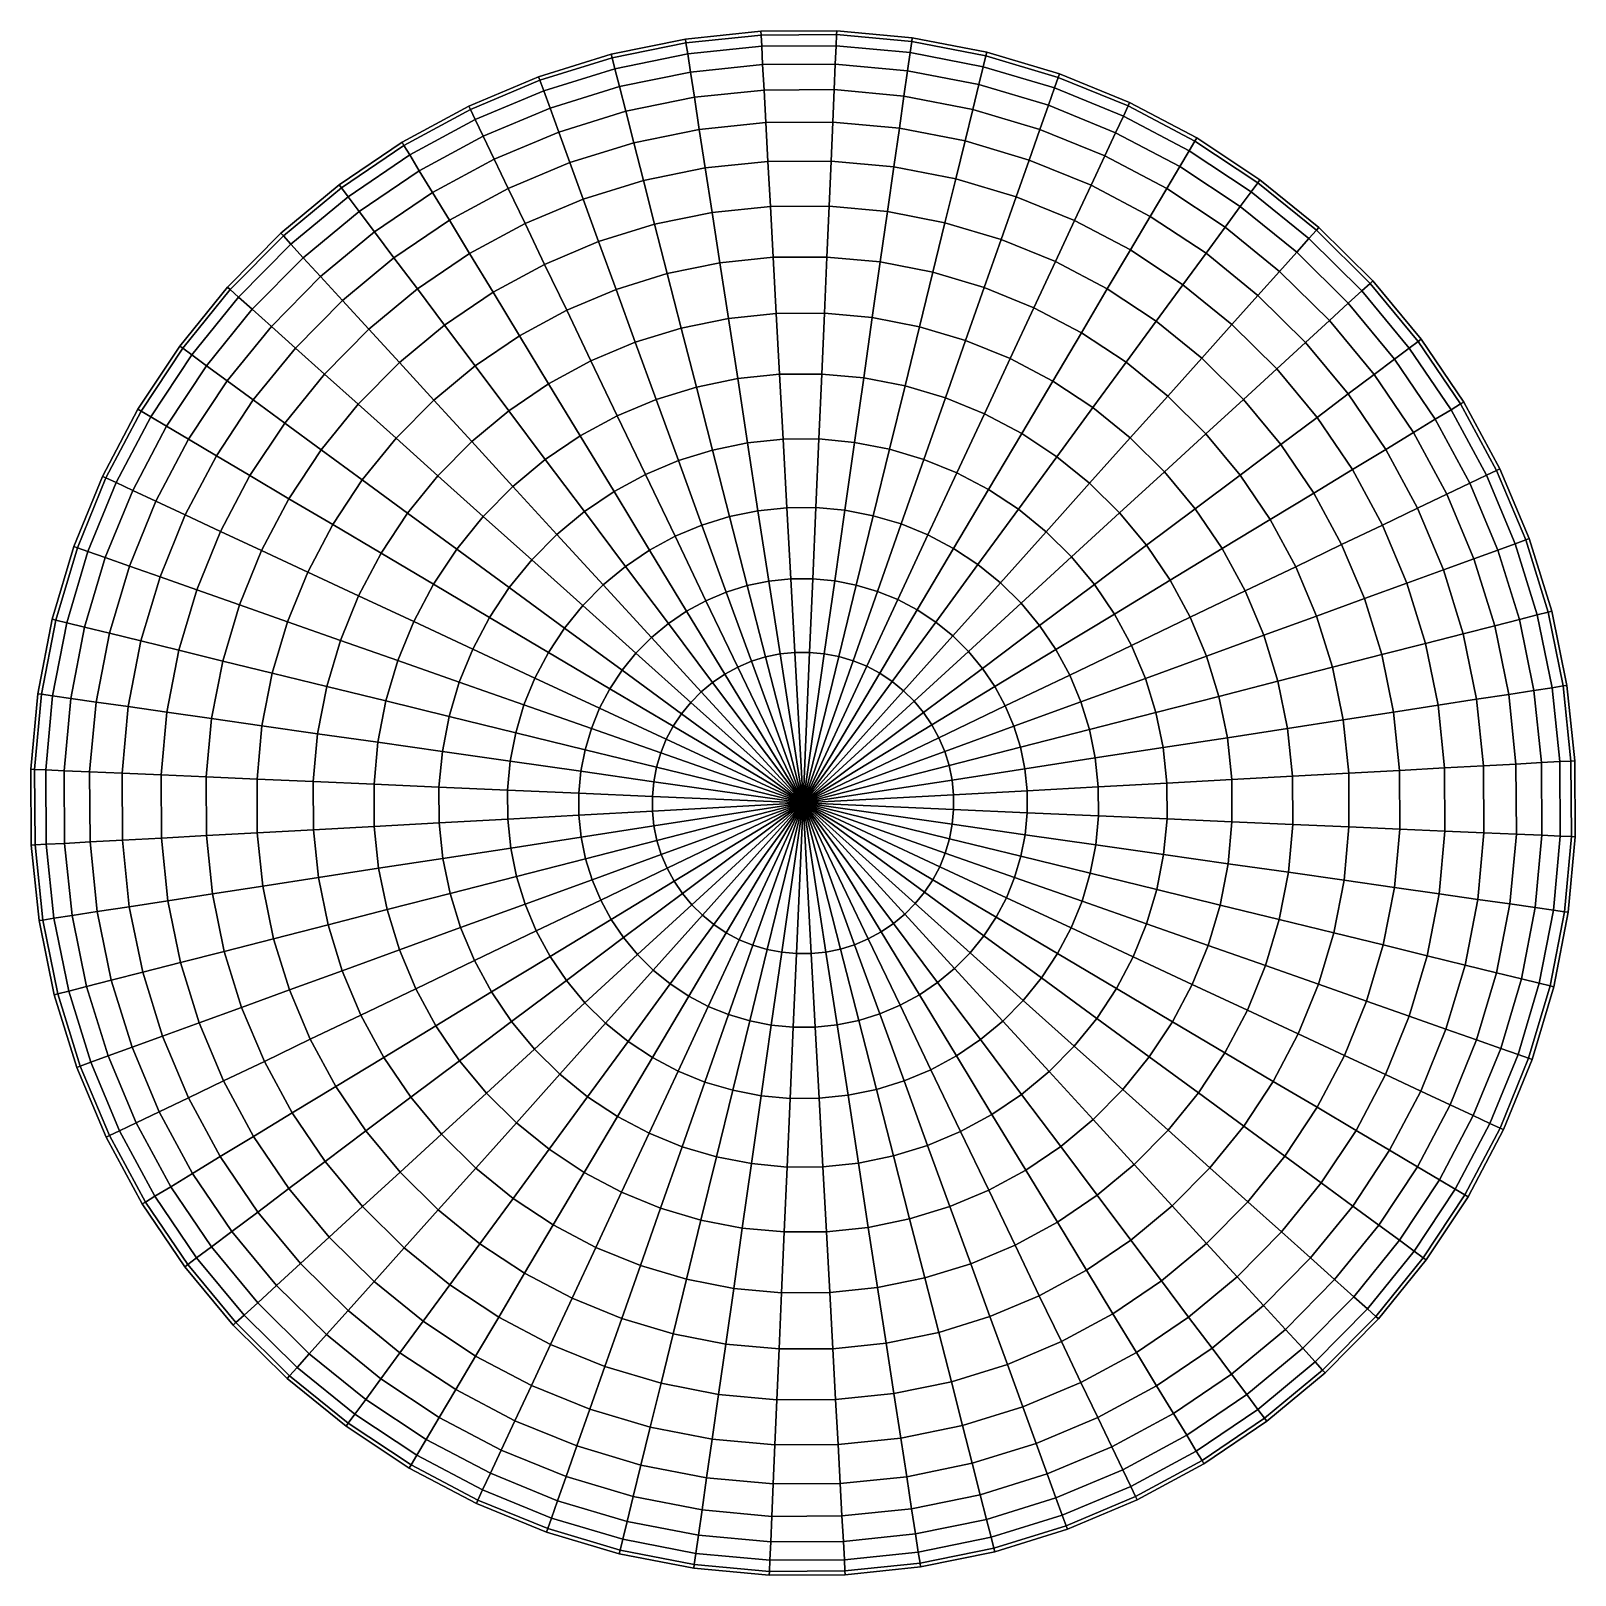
# Model space of a CAD drawing. Extents: x -1.01 to 1, y -1.01 to 1.
import ezdxf

# ---------------------------------------------------------------- set-up
doc = ezdxf.new("R2010")
doc.units = 0

msp = doc.modelspace()

# ---------------------------------------------------------------- linework, layer by layer
for points in [[(-0.153, 0.9942, 0), (-0.1523, 0.9895, -0.099), (-0.2485, 0.9698, -0.099), (-0.2497, 0.9745, 0)], [(-0.1523, 0.9895, 0.099), (-0.153, 0.9942, 0), (-0.2497, 0.9745, 0), (-0.2485, 0.9698, 0.099)], [(-0.1523, 0.9895, -0.099), (-0.1501, 0.9751, -0.197), (-0.2449, 0.9557, -0.197), (-0.2485, 0.9698, -0.099)], [(-0.1501, 0.9751, 0.197), (-0.1523, 0.9895, 0.099), (-0.2485, 0.9698, 0.099), (-0.2449, 0.9557, 0.197)], [(-0.0548, 1.0045, 0), (-0.0546, 0.9996, -0.099), (-0.1523, 0.9895, -0.099), (-0.153, 0.9942, 0)], [(-0.0546, 0.9996, 0.099), (-0.0548, 1.0045, 0), (-0.153, 0.9942, 0), (-0.1523, 0.9895, 0.099)], [(-0.0546, 0.9996, -0.099), (-0.0538, 0.9852, -0.197), (-0.1501, 0.9751, -0.197), (-0.1523, 0.9895, -0.099)], [(-0.0538, 0.9852, 0.197), (-0.0546, 0.9996, 0.099), (-0.1523, 0.9895, 0.099), (-0.1501, 0.9751, 0.197)], [(-0.0538, 0.9852, -0.197), (-0.0525, 0.9612, -0.2931), (-0.1464, 0.9514, -0.2931), (-0.1501, 0.9751, -0.197)], [(-0.0525, 0.9612, 0.2931), (-0.0538, 0.9852, 0.197), (-0.1501, 0.9751, 0.197), (-0.1464, 0.9514, 0.2931)], [(0.0439, 1.005, 0), (0.0437, 1.0002, -0.099), (-0.0546, 0.9996, -0.099), (-0.0548, 1.0045, 0)], [(0.0437, 1.0002, 0.099), (0.0439, 1.005, 0), (-0.0548, 1.0045, 0), (-0.0546, 0.9996, 0.099)], [(0.0437, 1.0002, -0.099), (0.043, 0.9857, -0.197), (-0.0538, 0.9852, -0.197), (-0.0546, 0.9996, -0.099)], [(0.043, 0.9857, 0.197), (0.0437, 1.0002, 0.099), (-0.0546, 0.9996, 0.099), (-0.0538, 0.9852, 0.197)], [(0.043, 0.9857, -0.197), (0.042, 0.9617, -0.2931), (-0.0525, 0.9612, -0.2931), (-0.0538, 0.9852, -0.197)], [(0.042, 0.9617, 0.2931), (0.043, 0.9857, 0.197), (-0.0538, 0.9852, 0.197), (-0.0525, 0.9612, 0.2931)], [(0.1394, 0.9767, -0.197), (0.1361, 0.953, -0.2931), (0.042, 0.9617, -0.2931), (0.043, 0.9857, -0.197)], [(0.1361, 0.953, 0.2931), (0.1394, 0.9767, 0.197), (0.043, 0.9857, 0.197), (0.042, 0.9617, 0.2931)], [(0.1415, 0.9911, -0.099), (0.1394, 0.9767, -0.197), (0.043, 0.9857, -0.197), (0.0437, 1.0002, -0.099)], [(0.1394, 0.9767, 0.197), (0.1415, 0.9911, 0.099), (0.0437, 1.0002, 0.099), (0.043, 0.9857, 0.197)], [(0.1422, 0.9959, 0), (0.1415, 0.9911, -0.099), (0.0437, 1.0002, -0.099), (0.0439, 1.005, 0)], [(0.1415, 0.9911, 0.099), (0.1422, 0.9959, 0), (0.0439, 1.005, 0), (0.0437, 1.0002, 0.099)], [(0.2345, 0.9584, 0.197), (0.2379, 0.9724, 0.099), (0.1415, 0.9911, 0.099), (0.1394, 0.9767, 0.197)], [(0.2379, 0.9724, -0.099), (0.2345, 0.9584, -0.197), (0.1394, 0.9767, -0.197), (0.1415, 0.9911, -0.099)], [(0.2391, 0.9771, 0), (0.2379, 0.9724, -0.099), (0.1415, 0.9911, -0.099), (0.1422, 0.9959, 0)], [(0.2379, 0.9724, 0.099), (0.2391, 0.9771, 0), (0.1422, 0.9959, 0), (0.1415, 0.9911, 0.099)], [(-0.2497, 0.9745, 0), (-0.2485, 0.9698, -0.099), (-0.3424, 0.9407, -0.099), (-0.3441, 0.9453, 0)], [(-0.2485, 0.9698, 0.099), (-0.2497, 0.9745, 0), (-0.3441, 0.9453, 0), (-0.3424, 0.9407, 0.099)], [(-0.2485, 0.9698, -0.099), (-0.2449, 0.9557, -0.197), (-0.3374, 0.9271, -0.197), (-0.3424, 0.9407, -0.099)], [(-0.2449, 0.9557, 0.197), (-0.2485, 0.9698, 0.099), (-0.3424, 0.9407, 0.099), (-0.3374, 0.9271, 0.197)], [(-0.1501, 0.9751, -0.197), (-0.1464, 0.9514, -0.2931), (-0.239, 0.9325, -0.2931), (-0.2449, 0.9557, -0.197)], [(-0.1464, 0.9514, 0.2931), (-0.1501, 0.9751, 0.197), (-0.2449, 0.9557, 0.197), (-0.239, 0.9325, 0.2931)], [(0.2288, 0.9351, 0.2931), (0.2345, 0.9584, 0.197), (0.1394, 0.9767, 0.197), (0.1361, 0.953, 0.2931)], [(0.2345, 0.9584, -0.197), (0.2288, 0.9351, -0.2931), (0.1361, 0.953, -0.2931), (0.1394, 0.9767, -0.197)], [(0.3273, 0.9308, 0.197), (0.3321, 0.9444, 0.099), (0.2379, 0.9724, 0.099), (0.2345, 0.9584, 0.197)], [(0.3321, 0.9444, -0.099), (0.3273, 0.9308, -0.197), (0.2345, 0.9584, -0.197), (0.2379, 0.9724, -0.099)], [(0.3337, 0.949, 0), (0.3321, 0.9444, -0.099), (0.2379, 0.9724, -0.099), (0.2391, 0.9771, 0)], [(0.3321, 0.9444, 0.099), (0.3337, 0.949, 0), (0.2391, 0.9771, 0), (0.2379, 0.9724, 0.099)], [(-0.3441, 0.9453, 0), (-0.3424, 0.9407, -0.099), (-0.433, 0.9026, -0.099), (-0.4351, 0.907, 0)], [(-0.3424, 0.9407, 0.099), (-0.3441, 0.9453, 0), (-0.4351, 0.907, 0), (-0.433, 0.9026, 0.099)], [(-0.2449, 0.9557, -0.197), (-0.239, 0.9325, -0.2931), (-0.3292, 0.9046, -0.2931), (-0.3374, 0.9271, -0.197)], [(-0.239, 0.9325, 0.2931), (-0.2449, 0.9557, 0.197), (-0.3374, 0.9271, 0.197), (-0.3292, 0.9046, 0.2931)], [(-0.1464, 0.9514, -0.2931), (-0.1414, 0.9186, -0.3865), (-0.2307, 0.9003, -0.3865), (-0.239, 0.9325, -0.2931)], [(-0.1414, 0.9186, 0.3865), (-0.1464, 0.9514, 0.2931), (-0.239, 0.9325, 0.2931), (-0.2307, 0.9003, 0.3865)], [(-0.0525, 0.9612, -0.2931), (-0.0507, 0.928, -0.3865), (-0.1414, 0.9186, -0.3865), (-0.1464, 0.9514, -0.2931)], [(-0.0507, 0.928, 0.3865), (-0.0525, 0.9612, 0.2931), (-0.1464, 0.9514, 0.2931), (-0.1414, 0.9186, 0.3865)], [(0.042, 0.9617, -0.2931), (0.0405, 0.9285, -0.3865), (-0.0507, 0.928, -0.3865), (-0.0525, 0.9612, -0.2931)], [(0.0405, 0.9285, 0.3865), (0.042, 0.9617, 0.2931), (-0.0525, 0.9612, 0.2931), (-0.0507, 0.928, 0.3865)], [(0.1314, 0.9201, 0.3865), (0.1361, 0.953, 0.2931), (0.042, 0.9617, 0.2931), (0.0405, 0.9285, 0.3865)], [(0.1361, 0.953, -0.2931), (0.1314, 0.9201, -0.3865), (0.0405, 0.9285, -0.3865), (0.042, 0.9617, -0.2931)], [(0.2209, 0.9027, 0.3865), (0.2288, 0.9351, 0.2931), (0.1361, 0.953, 0.2931), (0.1314, 0.9201, 0.3865)], [(0.2288, 0.9351, -0.2931), (0.2209, 0.9027, -0.3865), (0.1314, 0.9201, -0.3865), (0.1361, 0.953, -0.2931)], [(0.3194, 0.9081, 0.2931), (0.3273, 0.9308, 0.197), (0.2345, 0.9584, 0.197), (0.2288, 0.9351, 0.2931)], [(0.3273, 0.9308, -0.197), (0.3194, 0.9081, -0.2931), (0.2288, 0.9351, -0.2931), (0.2345, 0.9584, -0.197)], [(0.4251, 0.9117, 0), (0.4231, 0.9073, -0.099), (0.3321, 0.9444, -0.099), (0.3337, 0.949, 0)], [(0.4231, 0.9073, 0.099), (0.4251, 0.9117, 0), (0.3337, 0.949, 0), (0.3321, 0.9444, 0.099)], [(-0.3374, 0.9271, 0.197), (-0.3424, 0.9407, 0.099), (-0.433, 0.9026, 0.099), (-0.4267, 0.8896, 0.197)], [(-0.3424, 0.9407, -0.099), (-0.3374, 0.9271, -0.197), (-0.4267, 0.8896, -0.197), (-0.433, 0.9026, -0.099)], [(-0.3292, 0.9046, 0.2931), (-0.3374, 0.9271, 0.197), (-0.4267, 0.8896, 0.197), (-0.4163, 0.868, 0.2931)], [(-0.3374, 0.9271, -0.197), (-0.3292, 0.9046, -0.2931), (-0.4163, 0.868, -0.2931), (-0.4267, 0.8896, -0.197)], [(-0.2307, 0.9003, 0.3865), (-0.239, 0.9325, 0.2931), (-0.3292, 0.9046, 0.2931), (-0.3179, 0.8733, 0.3865)], [(-0.239, 0.9325, -0.2931), (-0.2307, 0.9003, -0.3865), (-0.3179, 0.8733, -0.3865), (-0.3292, 0.9046, -0.2931)], [(-0.0507, 0.928, -0.3865), (-0.0484, 0.8859, -0.476), (-0.135, 0.8768, -0.476), (-0.1414, 0.9186, -0.3865)], [(-0.0484, 0.8859, 0.476), (-0.0507, 0.928, 0.3865), (-0.1414, 0.9186, 0.3865), (-0.135, 0.8768, 0.476)], [(0.0405, 0.9285, -0.3865), (0.0387, 0.8863, -0.476), (-0.0484, 0.8859, -0.476), (-0.0507, 0.928, -0.3865)], [(0.0387, 0.8863, 0.476), (0.0405, 0.9285, 0.3865), (-0.0507, 0.928, 0.3865), (-0.0484, 0.8859, 0.476)], [(0.1254, 0.8783, 0.476), (0.1314, 0.9201, 0.3865), (0.0405, 0.9285, 0.3865), (0.0387, 0.8863, 0.476)], [(0.1314, 0.9201, -0.3865), (0.1254, 0.8783, -0.476), (0.0387, 0.8863, -0.476), (0.0405, 0.9285, -0.3865)], [(0.3083, 0.8767, 0.3865), (0.3194, 0.9081, 0.2931), (0.2288, 0.9351, 0.2931), (0.2209, 0.9027, 0.3865)], [(0.3194, 0.9081, -0.2931), (0.3083, 0.8767, -0.3865), (0.2209, 0.9027, -0.3865), (0.2288, 0.9351, -0.2931)], [(0.417, 0.8942, -0.197), (0.4068, 0.8724, -0.2931), (0.3194, 0.9081, -0.2931), (0.3273, 0.9308, -0.197)], [(0.4068, 0.8724, 0.2931), (0.417, 0.8942, 0.197), (0.3273, 0.9308, 0.197), (0.3194, 0.9081, 0.2931)], [(0.4231, 0.9073, -0.099), (0.417, 0.8942, -0.197), (0.3273, 0.9308, -0.197), (0.3321, 0.9444, -0.099)], [(0.417, 0.8942, 0.197), (0.4231, 0.9073, 0.099), (0.3321, 0.9444, 0.099), (0.3273, 0.9308, 0.197)], [(-0.4351, 0.907, 0), (-0.433, 0.9026, -0.099), (-0.5194, 0.8559, -0.099), (-0.5219, 0.86, 0)], [(-0.433, 0.9026, 0.099), (-0.4351, 0.907, 0), (-0.5219, 0.86, 0), (-0.5194, 0.8559, 0.099)], [(-0.3179, 0.8733, 0.3865), (-0.3292, 0.9046, 0.2931), (-0.4163, 0.868, 0.2931), (-0.4019, 0.838, 0.3865)], [(-0.3292, 0.9046, -0.2931), (-0.3179, 0.8733, -0.3865), (-0.4019, 0.838, -0.3865), (-0.4163, 0.868, -0.2931)], [(-0.1414, 0.9186, -0.3865), (-0.135, 0.8768, -0.476), (-0.2203, 0.8594, -0.476), (-0.2307, 0.9003, -0.3865)], [(-0.135, 0.8768, 0.476), (-0.1414, 0.9186, 0.3865), (-0.2307, 0.9003, 0.3865), (-0.2203, 0.8594, 0.476)], [(0.2109, 0.8618, 0.476), (0.2209, 0.9027, 0.3865), (0.1314, 0.9201, 0.3865), (0.1254, 0.8783, 0.476)], [(0.2209, 0.9027, -0.3865), (0.2109, 0.8618, -0.476), (0.1254, 0.8783, -0.476), (0.1314, 0.9201, -0.3865)], [(0.3928, 0.8423, 0.3865), (0.4068, 0.8724, 0.2931), (0.3194, 0.9081, 0.2931), (0.3083, 0.8767, 0.3865)], [(0.4068, 0.8724, -0.2931), (0.3928, 0.8423, -0.3865), (0.3083, 0.8767, -0.3865), (0.3194, 0.9081, -0.2931)], [(0.51, 0.8615, -0.099), (0.5026, 0.849, -0.197), (0.417, 0.8942, -0.197), (0.4231, 0.9073, -0.099)], [(0.5026, 0.849, 0.197), (0.51, 0.8615, 0.099), (0.4231, 0.9073, 0.099), (0.417, 0.8942, 0.197)], [(0.5125, 0.8656, 0), (0.51, 0.8615, -0.099), (0.4231, 0.9073, -0.099), (0.4251, 0.9117, 0)], [(0.51, 0.8615, 0.099), (0.5125, 0.8656, 0), (0.4251, 0.9117, 0), (0.4231, 0.9073, 0.099)], [(-0.4267, 0.8896, 0.197), (-0.433, 0.9026, 0.099), (-0.5194, 0.8559, 0.099), (-0.5118, 0.8435, 0.197)], [(-0.433, 0.9026, -0.099), (-0.4267, 0.8896, -0.197), (-0.5118, 0.8435, -0.197), (-0.5194, 0.8559, -0.099)], [(-0.4163, 0.868, 0.2931), (-0.4267, 0.8896, 0.197), (-0.5118, 0.8435, 0.197), (-0.4994, 0.823, 0.2931)], [(-0.4267, 0.8896, -0.197), (-0.4163, 0.868, -0.2931), (-0.4994, 0.823, -0.2931), (-0.5118, 0.8435, -0.197)], [(-0.2203, 0.8594, 0.476), (-0.2307, 0.9003, 0.3865), (-0.3179, 0.8733, 0.3865), (-0.3034, 0.8337, 0.476)], [(-0.2307, 0.9003, -0.3865), (-0.2203, 0.8594, -0.476), (-0.3034, 0.8337, -0.476), (-0.3179, 0.8733, -0.3865)], [(-0.0484, 0.8859, -0.476), (-0.0456, 0.8352, -0.5611), (-0.1272, 0.8267, -0.5611), (-0.135, 0.8768, -0.476)], [(-0.0456, 0.8352, 0.561), (-0.0484, 0.8859, 0.476), (-0.135, 0.8768, 0.476), (-0.1272, 0.8267, 0.561)], [(0.0365, 0.8356, 0.561), (0.0387, 0.8863, 0.476), (-0.0484, 0.8859, 0.476), (-0.0456, 0.8352, 0.561)], [(0.0387, 0.8863, -0.476), (0.0365, 0.8356, -0.5611), (-0.0456, 0.8352, -0.5611), (-0.0484, 0.8859, -0.476)], [(0.1182, 0.828, 0.561), (0.1254, 0.8783, 0.476), (0.0387, 0.8863, 0.476), (0.0365, 0.8356, 0.561)], [(0.1254, 0.8783, -0.476), (0.1182, 0.828, -0.5611), (0.0365, 0.8356, -0.5611), (0.0387, 0.8863, -0.476)], [(0.2943, 0.8369, 0.476), (0.3083, 0.8767, 0.3865), (0.2209, 0.9027, 0.3865), (0.2109, 0.8618, 0.476)], [(0.3083, 0.8767, -0.3865), (0.2943, 0.8369, -0.476), (0.2109, 0.8618, -0.476), (0.2209, 0.9027, -0.3865)], [(0.5026, 0.849, -0.197), (0.4904, 0.8284, -0.2931), (0.4068, 0.8724, -0.2931), (0.417, 0.8942, -0.197)], [(0.4904, 0.8284, 0.2931), (0.5026, 0.849, 0.197), (0.417, 0.8942, 0.197), (0.4068, 0.8724, 0.2931)], [(-0.4019, 0.838, 0.3865), (-0.4163, 0.868, 0.2931), (-0.4994, 0.823, 0.2931), (-0.4821, 0.7945, 0.3865)], [(-0.4163, 0.868, -0.2931), (-0.4019, 0.838, -0.3865), (-0.4821, 0.7945, -0.3865), (-0.4994, 0.823, -0.2931)], [(-0.3034, 0.8337, 0.476), (-0.3179, 0.8733, 0.3865), (-0.4019, 0.838, 0.3865), (-0.3837, 0.7999, 0.476)], [(-0.3179, 0.8733, -0.3865), (-0.3034, 0.8337, -0.476), (-0.3837, 0.7999, -0.476), (-0.4019, 0.838, -0.3865)], [(-0.1272, 0.8267, 0.561), (-0.135, 0.8768, 0.476), (-0.2203, 0.8594, 0.476), (-0.2077, 0.8102, 0.561)], [(-0.135, 0.8768, -0.476), (-0.1272, 0.8267, -0.5611), (-0.2077, 0.8102, -0.5611), (-0.2203, 0.8594, -0.476)], [(0.1988, 0.8125, 0.561), (0.2109, 0.8618, 0.476), (0.1254, 0.8783, 0.476), (0.1182, 0.828, 0.561)], [(0.2109, 0.8618, -0.476), (0.1988, 0.8125, -0.5611), (0.1182, 0.828, -0.5611), (0.1254, 0.8783, -0.476)], [(0.3749, 0.8041, 0.476), (0.3928, 0.8423, 0.3865), (0.3083, 0.8767, 0.3865), (0.2943, 0.8369, 0.476)], [(0.3928, 0.8423, -0.3865), (0.3749, 0.8041, -0.476), (0.2943, 0.8369, -0.476), (0.3083, 0.8767, -0.3865)], [(0.4904, 0.8284, -0.2931), (0.4734, 0.7998, -0.3865), (0.3928, 0.8423, -0.3865), (0.4068, 0.8724, -0.2931)], [(0.4734, 0.7998, 0.3865), (0.4904, 0.8284, 0.2931), (0.4068, 0.8724, 0.2931), (0.3928, 0.8423, 0.3865)], [(0.5948, 0.8112, 0), (0.592, 0.8073, -0.099), (0.51, 0.8615, -0.099), (0.5125, 0.8656, 0)], [(0.592, 0.8073, 0.099), (0.5948, 0.8112, 0), (0.5125, 0.8656, 0), (0.51, 0.8615, 0.099)], [(-0.5219, 0.86, 0), (-0.5194, 0.8559, -0.099), (-0.6007, 0.8008, -0.099), (-0.6036, 0.8047, 0)], [(-0.5194, 0.8559, 0.099), (-0.5219, 0.86, 0), (-0.6036, 0.8047, 0), (-0.6007, 0.8008, 0.099)], [(-0.5194, 0.8559, -0.099), (-0.5118, 0.8435, -0.197), (-0.592, 0.7892, -0.197), (-0.6007, 0.8008, -0.099)], [(-0.5118, 0.8435, 0.197), (-0.5194, 0.8559, 0.099), (-0.6007, 0.8008, 0.099), (-0.592, 0.7892, 0.197)], [(-0.2077, 0.8102, 0.561), (-0.2203, 0.8594, 0.476), (-0.3034, 0.8337, 0.476), (-0.2861, 0.786, 0.561)], [(-0.2203, 0.8594, -0.476), (-0.2077, 0.8102, -0.5611), (-0.2861, 0.786, -0.5611), (-0.3034, 0.8337, -0.476)], [(0.2775, 0.7891, 0.561), (0.2943, 0.8369, 0.476), (0.2109, 0.8618, 0.476), (0.1988, 0.8125, 0.561)], [(0.2943, 0.8369, -0.476), (0.2775, 0.7891, -0.5611), (0.1988, 0.8125, -0.5611), (0.2109, 0.8618, -0.476)], [(0.5834, 0.7957, -0.197), (0.5692, 0.7763, -0.2931), (0.4904, 0.8284, -0.2931), (0.5026, 0.849, -0.197)], [(0.5692, 0.7763, 0.2931), (0.5834, 0.7957, 0.197), (0.5026, 0.849, 0.197), (0.4904, 0.8284, 0.2931)], [(0.592, 0.8073, -0.099), (0.5834, 0.7957, -0.197), (0.5026, 0.849, -0.197), (0.51, 0.8615, -0.099)], [(0.5834, 0.7957, 0.197), (0.592, 0.8073, 0.099), (0.51, 0.8615, 0.099), (0.5026, 0.849, 0.197)], [(-0.5118, 0.8435, -0.197), (-0.4994, 0.823, -0.2931), (-0.5777, 0.7701, -0.2931), (-0.592, 0.7892, -0.197)], [(-0.4994, 0.823, 0.2931), (-0.5118, 0.8435, 0.197), (-0.592, 0.7892, 0.197), (-0.5777, 0.7701, 0.2931)], [(-0.3837, 0.7999, 0.476), (-0.4019, 0.838, 0.3865), (-0.4821, 0.7945, 0.3865), (-0.4602, 0.7585, 0.476)], [(-0.4019, 0.838, -0.3865), (-0.3837, 0.7999, -0.476), (-0.4602, 0.7585, -0.476), (-0.4821, 0.7945, -0.3865)], [(-0.2861, 0.786, 0.561), (-0.3034, 0.8337, 0.476), (-0.3837, 0.7999, 0.476), (-0.3617, 0.7542, 0.561)], [(-0.3034, 0.8337, -0.476), (-0.2861, 0.786, -0.5611), (-0.3617, 0.7542, -0.5611), (-0.3837, 0.7999, -0.476)], [(-0.1183, 0.7686, 0.6407), (-0.1272, 0.8267, 0.561), (-0.2077, 0.8102, 0.561), (-0.1931, 0.7533, 0.6407)], [(-0.1272, 0.8267, -0.5611), (-0.1183, 0.7686, -0.6407), (-0.1931, 0.7533, -0.6407), (-0.2077, 0.8102, -0.5611)], [(-0.0456, 0.8352, -0.5611), (-0.0424, 0.7765, -0.6407), (-0.1183, 0.7686, -0.6407), (-0.1272, 0.8267, -0.5611)], [(-0.0424, 0.7765, 0.6407), (-0.0456, 0.8352, 0.561), (-0.1272, 0.8267, 0.561), (-0.1183, 0.7686, 0.6407)], [(0.0339, 0.7769, 0.6407), (0.0365, 0.8356, 0.561), (-0.0456, 0.8352, 0.561), (-0.0424, 0.7765, 0.6407)], [(0.0365, 0.8356, -0.5611), (0.0339, 0.7769, -0.6407), (-0.0424, 0.7765, -0.6407), (-0.0456, 0.8352, -0.5611)], [(0.1099, 0.7698, 0.6407), (0.1182, 0.828, 0.561), (0.0365, 0.8356, 0.561), (0.0339, 0.7769, 0.6407)], [(0.1182, 0.828, -0.5611), (0.1099, 0.7698, -0.6407), (0.0339, 0.7769, -0.6407), (0.0365, 0.8356, -0.5611)], [(0.1848, 0.7553, 0.6407), (0.1988, 0.8125, 0.561), (0.1182, 0.828, 0.561), (0.1099, 0.7698, 0.6407)], [(0.1988, 0.8125, -0.5611), (0.1848, 0.7553, -0.6407), (0.1099, 0.7698, -0.6407), (0.1182, 0.828, -0.5611)], [(0.3535, 0.7581, 0.561), (0.3749, 0.8041, 0.476), (0.2943, 0.8369, 0.476), (0.2775, 0.7891, 0.561)], [(0.3749, 0.8041, -0.476), (0.3535, 0.7581, -0.5611), (0.2775, 0.7891, -0.5611), (0.2943, 0.8369, -0.476)], [(0.4734, 0.7998, -0.3865), (0.4519, 0.7634, -0.476), (0.3749, 0.8041, -0.476), (0.3928, 0.8423, -0.3865)], [(0.4519, 0.7634, 0.476), (0.4734, 0.7998, 0.3865), (0.3928, 0.8423, 0.3865), (0.3749, 0.8041, 0.476)], [(0.5692, 0.7763, -0.2931), (0.5496, 0.7495, -0.3865), (0.4734, 0.7998, -0.3865), (0.4904, 0.8284, -0.2931)], [(0.5496, 0.7495, 0.3865), (0.5692, 0.7763, 0.2931), (0.4904, 0.8284, 0.2931), (0.4734, 0.7998, 0.3865)], [(-0.6036, 0.8047, 0), (-0.6007, 0.8008, -0.099), (-0.6763, 0.7381, -0.099), (-0.6796, 0.7417, 0)], [(-0.6007, 0.8008, 0.099), (-0.6036, 0.8047, 0), (-0.6796, 0.7417, 0), (-0.6763, 0.7381, 0.099)], [(-0.4821, 0.7945, 0.3865), (-0.4994, 0.823, 0.2931), (-0.5777, 0.7701, 0.2931), (-0.5577, 0.7435, 0.3865)], [(-0.4994, 0.823, -0.2931), (-0.4821, 0.7945, -0.3865), (-0.5577, 0.7435, -0.3865), (-0.5777, 0.7701, -0.2931)], [(-0.1931, 0.7533, 0.6407), (-0.2077, 0.8102, 0.561), (-0.2861, 0.786, 0.561), (-0.266, 0.7307, 0.6407)], [(-0.2077, 0.8102, -0.5611), (-0.1931, 0.7533, -0.6407), (-0.266, 0.7307, -0.6407), (-0.2861, 0.786, -0.5611)], [(0.258, 0.7336, 0.6407), (0.2775, 0.7891, 0.561), (0.1988, 0.8125, 0.561), (0.1848, 0.7553, 0.6407)], [(0.2775, 0.7891, -0.5611), (0.258, 0.7336, -0.6407), (0.1848, 0.7553, -0.6407), (0.1988, 0.8125, -0.5611)], [(0.4261, 0.7198, 0.561), (0.4519, 0.7634, 0.476), (0.3749, 0.8041, 0.476), (0.3535, 0.7581, 0.561)], [(0.4519, 0.7634, -0.476), (0.4261, 0.7198, -0.5611), (0.3535, 0.7581, -0.5611), (0.3749, 0.8041, -0.476)], [(0.6683, 0.7454, -0.099), (0.6586, 0.7346, -0.197), (0.5834, 0.7957, -0.197), (0.592, 0.8073, -0.099)], [(0.6586, 0.7346, 0.197), (0.6683, 0.7454, 0.099), (0.592, 0.8073, 0.099), (0.5834, 0.7957, 0.197)], [(0.6715, 0.749, 0), (0.6683, 0.7454, -0.099), (0.592, 0.8073, -0.099), (0.5948, 0.8112, 0)], [(0.6683, 0.7454, 0.099), (0.6715, 0.749, 0), (0.5948, 0.8112, 0), (0.592, 0.8073, 0.099)], [(-0.6007, 0.8008, -0.099), (-0.592, 0.7892, -0.197), (-0.6666, 0.7274, -0.197), (-0.6763, 0.7381, -0.099)], [(-0.592, 0.7892, 0.197), (-0.6007, 0.8008, 0.099), (-0.6763, 0.7381, 0.099), (-0.6666, 0.7274, 0.197)], [(-0.592, 0.7892, -0.197), (-0.5777, 0.7701, -0.2931), (-0.6504, 0.7097, -0.2931), (-0.6666, 0.7274, -0.197)], [(-0.5777, 0.7701, 0.2931), (-0.592, 0.7892, 0.197), (-0.6666, 0.7274, 0.197), (-0.6504, 0.7097, 0.2931)], [(-0.4602, 0.7585, 0.476), (-0.4821, 0.7945, 0.3865), (-0.5577, 0.7435, 0.3865), (-0.5324, 0.7097, 0.476)], [(-0.4821, 0.7945, -0.3865), (-0.4602, 0.7585, -0.476), (-0.5324, 0.7097, -0.476), (-0.5577, 0.7435, -0.3865)], [(-0.3617, 0.7542, 0.561), (-0.3837, 0.7999, 0.476), (-0.4602, 0.7585, 0.476), (-0.4339, 0.7151, 0.561)], [(-0.3837, 0.7999, -0.476), (-0.3617, 0.7542, -0.5611), (-0.4339, 0.7151, -0.5611), (-0.4602, 0.7585, -0.476)], [(-0.266, 0.7307, 0.6407), (-0.2861, 0.786, 0.561), (-0.3617, 0.7542, 0.561), (-0.3363, 0.7011, 0.6407)], [(-0.2861, 0.786, -0.5611), (-0.266, 0.7307, -0.6407), (-0.3363, 0.7011, -0.6407), (-0.3617, 0.7542, -0.5611)], [(0.3286, 0.7048, 0.6407), (0.3535, 0.7581, 0.561), (0.2775, 0.7891, 0.561), (0.258, 0.7336, 0.6407)], [(0.3535, 0.7581, -0.5611), (0.3286, 0.7048, -0.6407), (0.258, 0.7336, -0.6407), (0.2775, 0.7891, -0.5611)], [(0.5496, 0.7495, -0.3865), (0.5246, 0.7155, -0.476), (0.4519, 0.7634, -0.476), (0.4734, 0.7998, -0.3865)], [(0.5246, 0.7155, 0.476), (0.5496, 0.7495, 0.3865), (0.4734, 0.7998, 0.3865), (0.4519, 0.7634, 0.476)], [(0.6586, 0.7346, -0.197), (0.6426, 0.7168, -0.2931), (0.5692, 0.7763, -0.2931), (0.5834, 0.7957, -0.197)], [(0.6426, 0.7168, 0.2931), (0.6586, 0.7346, 0.197), (0.5834, 0.7957, 0.197), (0.5692, 0.7763, 0.2931)], [(-0.5577, 0.7435, 0.3865), (-0.5777, 0.7701, 0.2931), (-0.6504, 0.7097, 0.2931), (-0.6279, 0.6852, 0.3865)], [(-0.5777, 0.7701, -0.2931), (-0.5577, 0.7435, -0.3865), (-0.6279, 0.6852, -0.3865), (-0.6504, 0.7097, -0.2931)], [(-0.1183, 0.7686, -0.6407), (-0.1082, 0.703, -0.7141), (-0.1766, 0.689, -0.7141), (-0.1931, 0.7533, -0.6407)], [(-0.1082, 0.703, 0.7141), (-0.1183, 0.7686, 0.6407), (-0.1931, 0.7533, 0.6407), (-0.1766, 0.689, 0.7141)], [(-0.0388, 0.7103, 0.7141), (-0.0424, 0.7765, 0.6407), (-0.1183, 0.7686, 0.6407), (-0.1082, 0.703, 0.7141)], [(-0.0424, 0.7765, -0.6407), (-0.0388, 0.7103, -0.7141), (-0.1082, 0.703, -0.7141), (-0.1183, 0.7686, -0.6407)], [(0.0339, 0.7769, -0.6407), (0.031, 0.7106, -0.7141), (-0.0388, 0.7103, -0.7141), (-0.0424, 0.7765, -0.6407)], [(0.031, 0.7106, 0.7141), (0.0339, 0.7769, 0.6407), (-0.0424, 0.7765, 0.6407), (-0.0388, 0.7103, 0.7141)], [(0.1099, 0.7698, -0.6407), (0.1005, 0.7042, -0.7141), (0.031, 0.7106, -0.7141), (0.0339, 0.7769, -0.6407)], [(0.1005, 0.7042, 0.7141), (0.1099, 0.7698, 0.6407), (0.0339, 0.7769, 0.6407), (0.031, 0.7106, 0.7141)], [(0.1848, 0.7553, -0.6407), (0.1691, 0.6909, -0.7141), (0.1005, 0.7042, -0.7141), (0.1099, 0.7698, -0.6407)], [(0.1691, 0.6909, 0.7141), (0.1848, 0.7553, 0.6407), (0.1099, 0.7698, 0.6407), (0.1005, 0.7042, 0.7141)], [(0.6426, 0.7168, -0.2931), (0.6204, 0.692, -0.3865), (0.5496, 0.7495, -0.3865), (0.5692, 0.7763, -0.2931)], [(0.6204, 0.692, 0.3865), (0.6426, 0.7168, 0.2931), (0.5692, 0.7763, 0.2931), (0.5496, 0.7495, 0.3865)], [(-0.4339, 0.7151, 0.561), (-0.4602, 0.7585, 0.476), (-0.5324, 0.7097, 0.476), (-0.5019, 0.6691, 0.561)], [(-0.4602, 0.7585, -0.476), (-0.4339, 0.7151, -0.5611), (-0.5019, 0.6691, -0.5611), (-0.5324, 0.7097, -0.476)], [(-0.3363, 0.7011, 0.6407), (-0.3617, 0.7542, 0.561), (-0.4339, 0.7151, 0.561), (-0.4034, 0.6648, 0.6407)], [(-0.3617, 0.7542, -0.5611), (-0.3363, 0.7011, -0.6407), (-0.4034, 0.6648, -0.6407), (-0.4339, 0.7151, -0.5611)], [(-0.1931, 0.7533, -0.6407), (-0.1766, 0.689, -0.7141), (-0.2433, 0.6684, -0.7141), (-0.266, 0.7307, -0.6407)], [(-0.1766, 0.689, 0.7141), (-0.1931, 0.7533, 0.6407), (-0.266, 0.7307, 0.6407), (-0.2433, 0.6684, 0.7141)], [(0.258, 0.7336, -0.6407), (0.236, 0.671, -0.7141), (0.1691, 0.6909, -0.7141), (0.1848, 0.7553, -0.6407)], [(0.236, 0.671, 0.7141), (0.258, 0.7336, 0.6407), (0.1848, 0.7553, 0.6407), (0.1691, 0.6909, 0.7141)], [(0.3961, 0.6692, 0.6407), (0.4261, 0.7198, 0.561), (0.3535, 0.7581, 0.561), (0.3286, 0.7048, 0.6407)], [(0.4261, 0.7198, -0.5611), (0.3961, 0.6692, -0.6407), (0.3286, 0.7048, -0.6407), (0.3535, 0.7581, -0.5611)], [(0.5246, 0.7155, -0.476), (0.4946, 0.6745, -0.5611), (0.4261, 0.7198, -0.5611), (0.4519, 0.7634, -0.476)], [(0.4946, 0.6745, 0.561), (0.5246, 0.7155, 0.476), (0.4519, 0.7634, 0.476), (0.4261, 0.7198, 0.561)], [(0.5922, 0.6606, 0.476), (0.6204, 0.692, 0.3865), (0.5496, 0.7495, 0.3865), (0.5246, 0.7155, 0.476)], [(0.6204, 0.692, -0.3865), (0.5922, 0.6606, -0.476), (0.5246, 0.7155, -0.476), (0.5496, 0.7495, -0.3865)], [(0.7381, 0.6763, -0.099), (0.7274, 0.6666, -0.197), (0.6586, 0.7346, -0.197), (0.6683, 0.7454, -0.099)], [(0.7274, 0.6666, 0.197), (0.7381, 0.6763, 0.099), (0.6683, 0.7454, 0.099), (0.6586, 0.7346, 0.197)], [(0.7417, 0.6796, 0), (0.7381, 0.6763, -0.099), (0.6683, 0.7454, -0.099), (0.6715, 0.749, 0)], [(0.7381, 0.6763, 0.099), (0.7417, 0.6796, 0), (0.6715, 0.749, 0), (0.6683, 0.7454, 0.099)], [(-0.6796, 0.7417, 0), (-0.6763, 0.7381, -0.099), (-0.7454, 0.6683, -0.099), (-0.749, 0.6715, 0)], [(-0.6763, 0.7381, 0.099), (-0.6796, 0.7417, 0), (-0.749, 0.6715, 0), (-0.7454, 0.6683, 0.099)], [(-0.6666, 0.7274, 0.197), (-0.6763, 0.7381, 0.099), (-0.7454, 0.6683, 0.099), (-0.7346, 0.6586, 0.197)], [(-0.6763, 0.7381, -0.099), (-0.6666, 0.7274, -0.197), (-0.7346, 0.6586, -0.197), (-0.7454, 0.6683, -0.099)], [(-0.6504, 0.7097, 0.2931), (-0.6666, 0.7274, 0.197), (-0.7346, 0.6586, 0.197), (-0.7168, 0.6426, 0.2931)], [(-0.6666, 0.7274, -0.197), (-0.6504, 0.7097, -0.2931), (-0.7168, 0.6426, -0.2931), (-0.7346, 0.6586, -0.197)], [(-0.5324, 0.7097, 0.476), (-0.5577, 0.7435, 0.3865), (-0.6279, 0.6852, 0.3865), (-0.5994, 0.6541, 0.476)], [(-0.5577, 0.7435, -0.3865), (-0.5324, 0.7097, -0.476), (-0.5994, 0.6541, -0.476), (-0.6279, 0.6852, -0.3865)], [(-0.266, 0.7307, -0.6407), (-0.2433, 0.6684, -0.7141), (-0.3076, 0.6414, -0.7141), (-0.3363, 0.7011, -0.6407)], [(-0.2433, 0.6684, 0.7141), (-0.266, 0.7307, 0.6407), (-0.3363, 0.7011, 0.6407), (-0.3076, 0.6414, 0.7141)], [(0.3286, 0.7048, -0.6407), (0.3006, 0.6447, -0.7141), (0.236, 0.671, -0.7141), (0.258, 0.7336, -0.6407)], [(0.3006, 0.6447, 0.7141), (0.3286, 0.7048, 0.6407), (0.258, 0.7336, 0.6407), (0.236, 0.671, 0.7141)], [(0.7097, 0.6504, 0.2931), (0.7274, 0.6666, 0.197), (0.6586, 0.7346, 0.197), (0.6426, 0.7168, 0.2931)], [(0.7274, 0.6666, -0.197), (0.7097, 0.6504, -0.2931), (0.6426, 0.7168, -0.2931), (0.6586, 0.7346, -0.197)], [(-0.6279, 0.6852, 0.3865), (-0.6504, 0.7097, 0.2931), (-0.7168, 0.6426, 0.2931), (-0.692, 0.6204, 0.3865)], [(-0.6504, 0.7097, -0.2931), (-0.6279, 0.6852, -0.3865), (-0.692, 0.6204, -0.3865), (-0.7168, 0.6426, -0.2931)], [(-0.5019, 0.6691, 0.561), (-0.5324, 0.7097, 0.476), (-0.5994, 0.6541, 0.476), (-0.5651, 0.6167, 0.561)], [(-0.5324, 0.7097, -0.476), (-0.5019, 0.6691, -0.5611), (-0.5651, 0.6167, -0.5611), (-0.5994, 0.6541, -0.476)], [(-0.4034, 0.6648, 0.6407), (-0.4339, 0.7151, 0.561), (-0.5019, 0.6691, 0.561), (-0.4666, 0.6221, 0.6407)], [(-0.4339, 0.7151, -0.5611), (-0.4034, 0.6648, -0.6407), (-0.4666, 0.6221, -0.6407), (-0.5019, 0.6691, -0.5611)], [(-0.0348, 0.6372, 0.7806), (-0.0388, 0.7103, 0.7141), (-0.1082, 0.703, 0.7141), (-0.0971, 0.6307, 0.7806)], [(-0.0388, 0.7103, -0.7141), (-0.0348, 0.6372, -0.7806), (-0.0971, 0.6307, -0.7806), (-0.1082, 0.703, -0.7141)], [(0.031, 0.7106, -0.7141), (0.0278, 0.6376, -0.7806), (-0.0348, 0.6372, -0.7806), (-0.0388, 0.7103, -0.7141)], [(0.0278, 0.6376, 0.7806), (0.031, 0.7106, 0.7141), (-0.0388, 0.7103, 0.7141), (-0.0348, 0.6372, 0.7806)], [(0.1005, 0.7042, -0.7141), (0.0902, 0.6318, -0.7806), (0.0278, 0.6376, -0.7806), (0.031, 0.7106, -0.7141)], [(0.0902, 0.6318, 0.7806), (0.1005, 0.7042, 0.7141), (0.031, 0.7106, 0.7141), (0.0278, 0.6376, 0.7806)], [(0.1691, 0.6909, -0.7141), (0.1517, 0.6199, -0.7806), (0.0902, 0.6318, -0.7806), (0.1005, 0.7042, -0.7141)], [(0.1517, 0.6199, 0.7806), (0.1691, 0.6909, 0.7141), (0.1005, 0.7042, 0.7141), (0.0902, 0.6318, 0.7806)], [(0.3961, 0.6692, -0.6407), (0.3624, 0.6121, -0.7141), (0.3006, 0.6447, -0.7141), (0.3286, 0.7048, -0.6407)], [(0.3624, 0.6121, 0.7141), (0.3961, 0.6692, 0.6407), (0.3286, 0.7048, 0.6407), (0.3006, 0.6447, 0.7141)], [(0.4598, 0.6271, 0.6407), (0.4946, 0.6745, 0.561), (0.4261, 0.7198, 0.561), (0.3961, 0.6692, 0.6407)], [(0.4946, 0.6745, -0.5611), (0.4598, 0.6271, -0.6407), (0.3961, 0.6692, -0.6407), (0.4261, 0.7198, -0.5611)], [(0.5583, 0.6228, 0.561), (0.5922, 0.6606, 0.476), (0.5246, 0.7155, 0.476), (0.4946, 0.6745, 0.561)], [(0.5922, 0.6606, -0.476), (0.5583, 0.6228, -0.5611), (0.4946, 0.6745, -0.5611), (0.5246, 0.7155, -0.476)], [(0.6852, 0.6279, 0.3865), (0.7097, 0.6504, 0.2931), (0.6426, 0.7168, 0.2931), (0.6204, 0.692, 0.3865)], [(0.7097, 0.6504, -0.2931), (0.6852, 0.6279, -0.3865), (0.6204, 0.692, -0.3865), (0.6426, 0.7168, -0.2931)], [(-0.5994, 0.6541, 0.476), (-0.6279, 0.6852, 0.3865), (-0.692, 0.6204, 0.3865), (-0.6606, 0.5922, 0.476)], [(-0.6279, 0.6852, -0.3865), (-0.5994, 0.6541, -0.476), (-0.6606, 0.5922, -0.476), (-0.692, 0.6204, -0.3865)], [(-0.3363, 0.7011, -0.6407), (-0.3076, 0.6414, -0.7141), (-0.369, 0.6081, -0.7141), (-0.4034, 0.6648, -0.6407)], [(-0.3076, 0.6414, 0.7141), (-0.3363, 0.7011, 0.6407), (-0.4034, 0.6648, 0.6407), (-0.369, 0.6081, 0.7141)], [(-0.1766, 0.689, -0.7141), (-0.1584, 0.6182, -0.7806), (-0.2183, 0.5997, -0.7806), (-0.2433, 0.6684, -0.7141)], [(-0.1584, 0.6182, 0.7806), (-0.1766, 0.689, 0.7141), (-0.2433, 0.6684, 0.7141), (-0.2183, 0.5997, 0.7806)], [(-0.1082, 0.703, -0.7141), (-0.0971, 0.6307, -0.7806), (-0.1584, 0.6182, -0.7806), (-0.1766, 0.689, -0.7141)], [(-0.0971, 0.6307, 0.7806), (-0.1082, 0.703, 0.7141), (-0.1766, 0.689, 0.7141), (-0.1584, 0.6182, 0.7806)], [(0.236, 0.671, -0.7141), (0.2117, 0.602, -0.7806), (0.1517, 0.6199, -0.7806), (0.1691, 0.6909, -0.7141)], [(0.2117, 0.602, 0.7806), (0.236, 0.671, 0.7141), (0.1691, 0.6909, 0.7141), (0.1517, 0.6199, 0.7806)], [(0.6541, 0.5994, 0.476), (0.6852, 0.6279, 0.3865), (0.6204, 0.692, 0.3865), (0.5922, 0.6606, 0.476)], [(0.6852, 0.6279, -0.3865), (0.6541, 0.5994, -0.476), (0.5922, 0.6606, -0.476), (0.6204, 0.692, -0.3865)], [(-0.749, 0.6715, 0), (-0.7454, 0.6683, -0.099), (-0.8073, 0.592, -0.099), (-0.8112, 0.5948, 0)], [(-0.7454, 0.6683, 0.099), (-0.749, 0.6715, 0), (-0.8112, 0.5948, 0), (-0.8073, 0.592, 0.099)], [(-0.7346, 0.6586, 0.197), (-0.7454, 0.6683, 0.099), (-0.8073, 0.592, 0.099), (-0.7957, 0.5834, 0.197)], [(-0.7454, 0.6683, -0.099), (-0.7346, 0.6586, -0.197), (-0.7957, 0.5834, -0.197), (-0.8073, 0.592, -0.099)], [(-0.4666, 0.6221, 0.6407), (-0.5019, 0.6691, 0.561), (-0.5651, 0.6167, 0.561), (-0.5254, 0.5733, 0.6407)], [(-0.5019, 0.6691, -0.5611), (-0.4666, 0.6221, -0.6407), (-0.5254, 0.5733, -0.6407), (-0.5651, 0.6167, -0.5611)], [(-0.4034, 0.6648, -0.6407), (-0.369, 0.6081, -0.7141), (-0.4268, 0.569, -0.7141), (-0.4666, 0.6221, -0.6407)], [(-0.369, 0.6081, 0.7141), (-0.4034, 0.6648, 0.6407), (-0.4666, 0.6221, 0.6407), (-0.4268, 0.569, 0.7141)], [(-0.2433, 0.6684, -0.7141), (-0.2183, 0.5997, -0.7806), (-0.276, 0.5754, -0.7806), (-0.3076, 0.6414, -0.7141)], [(-0.2183, 0.5997, 0.7806), (-0.2433, 0.6684, 0.7141), (-0.3076, 0.6414, 0.7141), (-0.276, 0.5754, 0.7806)], [(0.3006, 0.6447, -0.7141), (0.2697, 0.5784, -0.7806), (0.2117, 0.602, -0.7806), (0.236, 0.671, -0.7141)], [(0.2697, 0.5784, 0.7806), (0.3006, 0.6447, 0.7141), (0.236, 0.671, 0.7141), (0.2117, 0.602, 0.7806)], [(0.4206, 0.5736, 0.7141), (0.4598, 0.6271, 0.6407), (0.3961, 0.6692, 0.6407), (0.3624, 0.6121, 0.7141)], [(0.4598, 0.6271, -0.6407), (0.4206, 0.5736, -0.7141), (0.3624, 0.6121, -0.7141), (0.3961, 0.6692, -0.6407)], [(0.5191, 0.579, 0.6407), (0.5583, 0.6228, 0.561), (0.4946, 0.6745, 0.561), (0.4598, 0.6271, 0.6407)], [(0.5583, 0.6228, -0.5611), (0.5191, 0.579, -0.6407), (0.4598, 0.6271, -0.6407), (0.4946, 0.6745, -0.5611)], [(0.7701, 0.5777, 0.2931), (0.7892, 0.592, 0.197), (0.7274, 0.6666, 0.197), (0.7097, 0.6504, 0.2931)], [(0.7892, 0.592, -0.197), (0.7701, 0.5777, -0.2931), (0.7097, 0.6504, -0.2931), (0.7274, 0.6666, -0.197)], [(0.7892, 0.592, 0.197), (0.8008, 0.6007, 0.099), (0.7381, 0.6763, 0.099), (0.7274, 0.6666, 0.197)], [(0.8008, 0.6007, -0.099), (0.7892, 0.592, -0.197), (0.7274, 0.6666, -0.197), (0.7381, 0.6763, -0.099)], [(0.8008, 0.6007, 0.099), (0.8047, 0.6036, 0), (0.7417, 0.6796, 0), (0.7381, 0.6763, 0.099)], [(0.8047, 0.6036, 0), (0.8008, 0.6007, -0.099), (0.7381, 0.6763, -0.099), (0.7417, 0.6796, 0)], [(-0.7168, 0.6426, 0.2931), (-0.7346, 0.6586, 0.197), (-0.7957, 0.5834, 0.197), (-0.7763, 0.5692, 0.2931)], [(-0.7346, 0.6586, -0.197), (-0.7168, 0.6426, -0.2931), (-0.7763, 0.5692, -0.2931), (-0.7957, 0.5834, -0.197)], [(-0.5651, 0.6167, 0.561), (-0.5994, 0.6541, 0.476), (-0.6606, 0.5922, 0.476), (-0.6228, 0.5583, 0.561)], [(-0.5994, 0.6541, -0.476), (-0.5651, 0.6167, -0.5611), (-0.6228, 0.5583, -0.5611), (-0.6606, 0.5922, -0.476)], [(0.3251, 0.5492, 0.7806), (0.3624, 0.6121, 0.7141), (0.3006, 0.6447, 0.7141), (0.2697, 0.5784, 0.7806)], [(0.3624, 0.6121, -0.7141), (0.3251, 0.5492, -0.7806), (0.2697, 0.5784, -0.7806), (0.3006, 0.6447, -0.7141)], [(0.6167, 0.5651, 0.561), (0.6541, 0.5994, 0.476), (0.5922, 0.6606, 0.476), (0.5583, 0.6228, 0.561)], [(0.6541, 0.5994, -0.476), (0.6167, 0.5651, -0.5611), (0.5583, 0.6228, -0.5611), (0.5922, 0.6606, -0.476)], [(0.7435, 0.5577, 0.3865), (0.7701, 0.5777, 0.2931), (0.7097, 0.6504, 0.2931), (0.6852, 0.6279, 0.3865)], [(0.7701, 0.5777, -0.2931), (0.7435, 0.5577, -0.3865), (0.6852, 0.6279, -0.3865), (0.7097, 0.6504, -0.2931)], [(-0.692, 0.6204, 0.3865), (-0.7168, 0.6426, 0.2931), (-0.7763, 0.5692, 0.2931), (-0.7495, 0.5496, 0.3865)], [(-0.7168, 0.6426, -0.2931), (-0.692, 0.6204, -0.3865), (-0.7495, 0.5496, -0.3865), (-0.7763, 0.5692, -0.2931)], [(-0.3076, 0.6414, -0.7141), (-0.276, 0.5754, -0.7806), (-0.3311, 0.5456, -0.7806), (-0.369, 0.6081, -0.7141)], [(-0.276, 0.5754, 0.7806), (-0.3076, 0.6414, 0.7141), (-0.369, 0.6081, 0.7141), (-0.3311, 0.5456, 0.7806)], [(-0.085, 0.5524, 0.8397), (-0.0971, 0.6307, 0.7806), (-0.1584, 0.6182, 0.7806), (-0.1388, 0.5414, 0.8397)], [(-0.0971, 0.6307, -0.7806), (-0.085, 0.5524, -0.8397), (-0.1388, 0.5414, -0.8397), (-0.1584, 0.6182, -0.7806)], [(-0.0305, 0.558, 0.8397), (-0.0348, 0.6372, 0.7806), (-0.0971, 0.6307, 0.7806), (-0.085, 0.5524, 0.8397)], [(-0.0348, 0.6372, -0.7806), (-0.0305, 0.558, -0.8397), (-0.085, 0.5524, -0.8397), (-0.0971, 0.6307, -0.7806)], [(0.0244, 0.5583, 0.8397), (0.0278, 0.6376, 0.7806), (-0.0348, 0.6372, 0.7806), (-0.0305, 0.558, 0.8397)], [(0.0278, 0.6376, -0.7806), (0.0244, 0.5583, -0.8397), (-0.0305, 0.558, -0.8397), (-0.0348, 0.6372, -0.7806)], [(0.0902, 0.6318, -0.7806), (0.079, 0.5533, -0.8397), (0.0244, 0.5583, -0.8397), (0.0278, 0.6376, -0.7806)], [(0.079, 0.5533, 0.8397), (0.0902, 0.6318, 0.7806), (0.0278, 0.6376, 0.7806), (0.0244, 0.5583, 0.8397)], [(0.1517, 0.6199, -0.7806), (0.1328, 0.5429, -0.8397), (0.079, 0.5533, -0.8397), (0.0902, 0.6318, -0.7806)], [(0.1328, 0.5429, 0.8397), (0.1517, 0.6199, 0.7806), (0.0902, 0.6318, 0.7806), (0.079, 0.5533, 0.8397)], [(0.5191, 0.579, -0.6407), (0.4748, 0.5297, -0.7141), (0.4206, 0.5736, -0.7141), (0.4598, 0.6271, -0.6407)], [(0.4748, 0.5297, 0.7141), (0.5191, 0.579, 0.6407), (0.4598, 0.6271, 0.6407), (0.4206, 0.5736, 0.7141)], [(0.7097, 0.5324, 0.476), (0.7435, 0.5577, 0.3865), (0.6852, 0.6279, 0.3865), (0.6541, 0.5994, 0.476)], [(0.7435, 0.5577, -0.3865), (0.7097, 0.5324, -0.476), (0.6541, 0.5994, -0.476), (0.6852, 0.6279, -0.3865)], [(-0.6606, 0.5922, 0.476), (-0.692, 0.6204, 0.3865), (-0.7495, 0.5496, 0.3865), (-0.7155, 0.5246, 0.476)], [(-0.692, 0.6204, -0.3865), (-0.6606, 0.5922, -0.476), (-0.7155, 0.5246, -0.476), (-0.7495, 0.5496, -0.3865)], [(-0.5254, 0.5733, 0.6407), (-0.5651, 0.6167, 0.561), (-0.6228, 0.5583, 0.561), (-0.579, 0.5191, 0.6407)], [(-0.5651, 0.6167, -0.5611), (-0.5254, 0.5733, -0.6407), (-0.579, 0.5191, -0.6407), (-0.6228, 0.5583, -0.5611)], [(-0.4666, 0.6221, -0.6407), (-0.4268, 0.569, -0.7141), (-0.4806, 0.5244, -0.7141), (-0.5254, 0.5733, -0.6407)], [(-0.4268, 0.569, 0.7141), (-0.4666, 0.6221, 0.6407), (-0.5254, 0.5733, 0.6407), (-0.4806, 0.5244, 0.7141)], [(-0.369, 0.6081, -0.7141), (-0.3311, 0.5456, -0.7806), (-0.383, 0.5105, -0.7806), (-0.4268, 0.569, -0.7141)], [(-0.3311, 0.5456, 0.7806), (-0.369, 0.6081, 0.7141), (-0.4268, 0.569, 0.7141), (-0.383, 0.5105, 0.7806)], [(-0.1584, 0.6182, -0.7806), (-0.1388, 0.5414, -0.8397), (-0.1911, 0.5252, -0.8397), (-0.2183, 0.5997, -0.7806)], [(-0.1388, 0.5414, 0.8397), (-0.1584, 0.6182, 0.7806), (-0.2183, 0.5997, 0.7806), (-0.1911, 0.5252, 0.8397)], [(0.2117, 0.602, -0.7806), (0.1854, 0.5272, -0.8397), (0.1328, 0.5429, -0.8397), (0.1517, 0.6199, -0.7806)], [(0.1854, 0.5272, 0.8397), (0.2117, 0.602, 0.7806), (0.1517, 0.6199, 0.7806), (0.1328, 0.5429, 0.8397)], [(0.3774, 0.5147, 0.7806), (0.4206, 0.5736, 0.7141), (0.3624, 0.6121, 0.7141), (0.3251, 0.5492, 0.7806)], [(0.4206, 0.5736, -0.7141), (0.3774, 0.5147, -0.7806), (0.3251, 0.5492, -0.7806), (0.3624, 0.6121, -0.7141)], [(0.5733, 0.5253, 0.6407), (0.6167, 0.5651, 0.561), (0.5583, 0.6228, 0.561), (0.5191, 0.579, 0.6407)], [(0.6167, 0.5651, -0.5611), (0.5733, 0.5253, -0.6407), (0.5191, 0.579, -0.6407), (0.5583, 0.6228, -0.5611)], [(0.86, 0.5219, 0), (0.8559, 0.5194, -0.099), (0.8008, 0.6007, -0.099), (0.8047, 0.6036, 0)], [(0.8559, 0.5194, 0.099), (0.86, 0.5219, 0), (0.8047, 0.6036, 0), (0.8008, 0.6007, 0.099)], [(-0.8112, 0.5948, 0), (-0.8073, 0.592, -0.099), (-0.8615, 0.51, -0.099), (-0.8656, 0.5125, 0)], [(-0.8073, 0.592, 0.099), (-0.8112, 0.5948, 0), (-0.8656, 0.5125, 0), (-0.8615, 0.51, 0.099)], [(-0.8073, 0.592, -0.099), (-0.7957, 0.5834, -0.197), (-0.849, 0.5026, -0.197), (-0.8615, 0.51, -0.099)], [(-0.7957, 0.5834, 0.197), (-0.8073, 0.592, 0.099), (-0.8615, 0.51, 0.099), (-0.849, 0.5026, 0.197)], [(-0.7957, 0.5834, -0.197), (-0.7763, 0.5692, -0.2931), (-0.8284, 0.4904, -0.2931), (-0.849, 0.5026, -0.197)], [(-0.7763, 0.5692, 0.2931), (-0.7957, 0.5834, 0.197), (-0.849, 0.5026, 0.197), (-0.8284, 0.4904, 0.2931)], [(-0.6228, 0.5583, 0.561), (-0.6606, 0.5922, 0.476), (-0.7155, 0.5246, 0.476), (-0.6745, 0.4946, 0.561)], [(-0.6606, 0.5922, -0.476), (-0.6228, 0.5583, -0.5611), (-0.6745, 0.4946, -0.5611), (-0.7155, 0.5246, -0.476)], [(-0.2183, 0.5997, -0.7806), (-0.1911, 0.5252, -0.8397), (-0.2417, 0.5039, -0.8397), (-0.276, 0.5754, -0.7806)], [(-0.1911, 0.5252, 0.8397), (-0.2183, 0.5997, 0.7806), (-0.276, 0.5754, 0.7806), (-0.2417, 0.5039, 0.8397)], [(0.2697, 0.5784, -0.7806), (0.2362, 0.5065, -0.8397), (0.1854, 0.5272, -0.8397), (0.2117, 0.602, -0.7806)], [(0.2362, 0.5065, 0.8397), (0.2697, 0.5784, 0.7806), (0.2117, 0.602, 0.7806), (0.1854, 0.5272, 0.8397)], [(0.6691, 0.5019, 0.561), (0.7097, 0.5324, 0.476), (0.6541, 0.5994, 0.476), (0.6167, 0.5651, 0.561)], [(0.7097, 0.5324, -0.476), (0.6691, 0.5019, -0.5611), (0.6167, 0.5651, -0.5611), (0.6541, 0.5994, -0.476)], [(0.823, 0.4994, 0.2931), (0.8435, 0.5118, 0.197), (0.7892, 0.592, 0.197), (0.7701, 0.5777, 0.2931)], [(0.8435, 0.5118, -0.197), (0.823, 0.4994, -0.2931), (0.7701, 0.5777, -0.2931), (0.7892, 0.592, -0.197)], [(0.8559, 0.5194, -0.099), (0.8435, 0.5118, -0.197), (0.7892, 0.592, -0.197), (0.8008, 0.6007, -0.099)], [(0.8435, 0.5118, 0.197), (0.8559, 0.5194, 0.099), (0.8008, 0.6007, 0.099), (0.7892, 0.592, 0.197)], [(-0.7495, 0.5496, 0.3865), (-0.7763, 0.5692, 0.2931), (-0.8284, 0.4904, 0.2931), (-0.7998, 0.4734, 0.3865)], [(-0.7763, 0.5692, -0.2931), (-0.7495, 0.5496, -0.3865), (-0.7998, 0.4734, -0.3865), (-0.8284, 0.4904, -0.2931)], [(-0.5254, 0.5733, -0.6407), (-0.4806, 0.5244, -0.7141), (-0.5297, 0.4748, -0.7141), (-0.579, 0.5191, -0.6407)], [(-0.4806, 0.5244, 0.7141), (-0.5254, 0.5733, 0.6407), (-0.579, 0.5191, 0.6407), (-0.5297, 0.4748, 0.7141)], [(-0.4268, 0.569, -0.7141), (-0.383, 0.5105, -0.7806), (-0.4311, 0.4705, -0.7806), (-0.4806, 0.5244, -0.7141)], [(-0.383, 0.5105, 0.7806), (-0.4268, 0.569, 0.7141), (-0.4806, 0.5244, 0.7141), (-0.4311, 0.4705, 0.7806)], [(-0.276, 0.5754, -0.7806), (-0.2417, 0.5039, -0.8397), (-0.2899, 0.4778, -0.8397), (-0.3311, 0.5456, -0.7806)], [(-0.2417, 0.5039, 0.8397), (-0.276, 0.5754, 0.7806), (-0.3311, 0.5456, 0.7806), (-0.2899, 0.4778, 0.8397)], [(0.2847, 0.4809, 0.8397), (0.3251, 0.5492, 0.7806), (0.2697, 0.5784, 0.7806), (0.2362, 0.5065, 0.8397)], [(0.3251, 0.5492, -0.7806), (0.2847, 0.4809, -0.8397), (0.2362, 0.5065, -0.8397), (0.2697, 0.5784, -0.7806)], [(0.4748, 0.5297, -0.7141), (0.426, 0.4752, -0.7806), (0.3774, 0.5147, -0.7806), (0.4206, 0.5736, -0.7141)], [(0.426, 0.4752, 0.7806), (0.4748, 0.5297, 0.7141), (0.4206, 0.5736, 0.7141), (0.3774, 0.5147, 0.7806)], [(0.5733, 0.5253, -0.6407), (0.5244, 0.4806, -0.7141), (0.4748, 0.5297, -0.7141), (0.5191, 0.579, -0.6407)], [(0.5244, 0.4806, 0.7141), (0.5733, 0.5253, 0.6407), (0.5191, 0.579, 0.6407), (0.4748, 0.5297, 0.7141)], [(0.6221, 0.4666, 0.6407), (0.6691, 0.5019, 0.561), (0.6167, 0.5651, 0.561), (0.5733, 0.5253, 0.6407)], [(0.6691, 0.5019, -0.5611), (0.6221, 0.4666, -0.6407), (0.5733, 0.5253, -0.6407), (0.6167, 0.5651, -0.5611)], [(0.7945, 0.4821, 0.3865), (0.823, 0.4994, 0.2931), (0.7701, 0.5777, 0.2931), (0.7435, 0.5577, 0.3865)], [(0.823, 0.4994, -0.2931), (0.7945, 0.4821, -0.3865), (0.7435, 0.5577, -0.3865), (0.7701, 0.5777, -0.2931)], [(-0.7155, 0.5246, 0.476), (-0.7495, 0.5496, 0.3865), (-0.7998, 0.4734, 0.3865), (-0.7634, 0.4519, 0.476)], [(-0.7495, 0.5496, -0.3865), (-0.7155, 0.5246, -0.476), (-0.7634, 0.4519, -0.476), (-0.7998, 0.4734, -0.3865)], [(-0.579, 0.5191, 0.6407), (-0.6228, 0.5583, 0.561), (-0.6745, 0.4946, 0.561), (-0.6271, 0.4598, 0.6407)], [(-0.6228, 0.5583, -0.5611), (-0.579, 0.5191, -0.6407), (-0.6271, 0.4598, -0.6407), (-0.6745, 0.4946, -0.5611)], [(-0.3311, 0.5456, -0.7806), (-0.2899, 0.4778, -0.8397), (-0.3354, 0.4471, -0.8397), (-0.383, 0.5105, -0.7806)], [(-0.2899, 0.4778, 0.8397), (-0.3311, 0.5456, 0.7806), (-0.383, 0.5105, 0.7806), (-0.3354, 0.4471, 0.8397)], [(-0.0721, 0.4687, 0.8906), (-0.085, 0.5524, 0.8397), (-0.1388, 0.5414, 0.8397), (-0.1177, 0.4594, 0.8906)], [(-0.085, 0.5524, -0.8397), (-0.0721, 0.4687, -0.8906), (-0.1177, 0.4594, -0.8906), (-0.1388, 0.5414, -0.8397)], [(-0.0259, 0.4735, 0.8906), (-0.0305, 0.558, 0.8397), (-0.085, 0.5524, 0.8397), (-0.0721, 0.4687, 0.8906)], [(-0.0305, 0.558, -0.8397), (-0.0259, 0.4735, -0.8906), (-0.0721, 0.4687, -0.8906), (-0.085, 0.5524, -0.8397)], [(0.0207, 0.4738, 0.8906), (0.0244, 0.5583, 0.8397), (-0.0305, 0.558, 0.8397), (-0.0259, 0.4735, 0.8906)], [(0.0244, 0.5583, -0.8397), (0.0207, 0.4738, -0.8906), (-0.0259, 0.4735, -0.8906), (-0.0305, 0.558, -0.8397)], [(0.079, 0.5533, -0.8397), (0.067, 0.4694, -0.8906), (0.0207, 0.4738, -0.8906), (0.0244, 0.5583, -0.8397)], [(0.067, 0.4694, 0.8906), (0.079, 0.5533, 0.8397), (0.0244, 0.5583, 0.8397), (0.0207, 0.4738, 0.8906)], [(0.1328, 0.5429, -0.8397), (0.1127, 0.4606, -0.8906), (0.067, 0.4694, -0.8906), (0.079, 0.5533, -0.8397)], [(0.1127, 0.4606, 0.8906), (0.1328, 0.5429, 0.8397), (0.079, 0.5533, 0.8397), (0.067, 0.4694, 0.8906)], [(0.1854, 0.5272, -0.8397), (0.1573, 0.4473, -0.8906), (0.1127, 0.4606, -0.8906), (0.1328, 0.5429, -0.8397)], [(0.1573, 0.4473, 0.8906), (0.1854, 0.5272, 0.8397), (0.1328, 0.5429, 0.8397), (0.1127, 0.4606, 0.8906)], [(0.3305, 0.4507, 0.8397), (0.3774, 0.5147, 0.7806), (0.3251, 0.5492, 0.7806), (0.2847, 0.4809, 0.8397)], [(0.3774, 0.5147, -0.7806), (0.3305, 0.4507, -0.8397), (0.2847, 0.4809, -0.8397), (0.3251, 0.5492, -0.7806)], [(0.7585, 0.4602, 0.476), (0.7945, 0.4821, 0.3865), (0.7435, 0.5577, 0.3865), (0.7097, 0.5324, 0.476)], [(0.7945, 0.4821, -0.3865), (0.7585, 0.4602, -0.476), (0.7097, 0.5324, -0.476), (0.7435, 0.5577, -0.3865)], [(-0.6745, 0.4946, 0.561), (-0.7155, 0.5246, 0.476), (-0.7634, 0.4519, 0.476), (-0.7198, 0.4261, 0.561)], [(-0.7155, 0.5246, -0.476), (-0.6745, 0.4946, -0.5611), (-0.7198, 0.4261, -0.561), (-0.7634, 0.4519, -0.476)], [(-0.4806, 0.5244, -0.7141), (-0.4311, 0.4705, -0.7806), (-0.4752, 0.426, -0.7806), (-0.5297, 0.4748, -0.7141)], [(-0.4311, 0.4705, 0.7806), (-0.4806, 0.5244, 0.7141), (-0.5297, 0.4748, 0.7141), (-0.4752, 0.426, 0.7806)], [(-0.1911, 0.5252, -0.8397), (-0.1622, 0.4456, -0.8906), (-0.2051, 0.4276, -0.8906), (-0.2417, 0.5039, -0.8397)], [(-0.1622, 0.4456, 0.8906), (-0.1911, 0.5252, 0.8397), (-0.2417, 0.5039, 0.8397), (-0.2051, 0.4276, 0.8906)], [(-0.1388, 0.5414, -0.8397), (-0.1177, 0.4594, -0.8906), (-0.1622, 0.4456, -0.8906), (-0.1911, 0.5252, -0.8397)], [(-0.1177, 0.4594, 0.8906), (-0.1388, 0.5414, 0.8397), (-0.1911, 0.5252, 0.8397), (-0.1622, 0.4456, 0.8906)], [(0.2004, 0.4298, 0.8906), (0.2362, 0.5065, 0.8397), (0.1854, 0.5272, 0.8397), (0.1573, 0.4473, 0.8906)], [(0.2362, 0.5065, -0.8397), (0.2004, 0.4298, -0.8906), (0.1573, 0.4473, -0.8906), (0.1854, 0.5272, -0.8397)], [(0.5244, 0.4806, -0.7141), (0.4705, 0.4311, -0.7806), (0.426, 0.4752, -0.7806), (0.4748, 0.5297, -0.7141)], [(0.4705, 0.4311, 0.7806), (0.5244, 0.4806, 0.7141), (0.4748, 0.5297, 0.7141), (0.426, 0.4752, 0.7806)], [(0.6221, 0.4666, -0.6407), (0.569, 0.4268, -0.7141), (0.5244, 0.4806, -0.7141), (0.5733, 0.5253, -0.6407)], [(0.569, 0.4268, 0.7141), (0.6221, 0.4666, 0.6407), (0.5733, 0.5253, 0.6407), (0.5244, 0.4806, 0.7141)], [(0.7151, 0.4339, 0.561), (0.7585, 0.4602, 0.476), (0.7097, 0.5324, 0.476), (0.6691, 0.5019, 0.561)], [(0.7585, 0.4602, -0.476), (0.7151, 0.4339, -0.5611), (0.6691, 0.5019, -0.5611), (0.7097, 0.5324, -0.476)], [(-0.8656, 0.5125, 0), (-0.8615, 0.51, -0.099), (-0.9073, 0.4231, -0.099), (-0.9117, 0.4251, 0)], [(-0.8615, 0.51, 0.099), (-0.8656, 0.5125, 0), (-0.9117, 0.4251, 0), (-0.9073, 0.4231, 0.099)], [(-0.8615, 0.51, -0.099), (-0.849, 0.5026, -0.197), (-0.8942, 0.417, -0.197), (-0.9073, 0.4231, -0.099)], [(-0.849, 0.5026, 0.197), (-0.8615, 0.51, 0.099), (-0.9073, 0.4231, 0.099), (-0.8942, 0.417, 0.197)], [(-0.849, 0.5026, -0.197), (-0.8284, 0.4904, -0.2931), (-0.8725, 0.4068, -0.2931), (-0.8942, 0.417, -0.197)], [(-0.8284, 0.4904, 0.2931), (-0.849, 0.5026, 0.197), (-0.8942, 0.417, 0.197), (-0.8725, 0.4068, 0.2931)], [(-0.579, 0.5191, -0.6407), (-0.5297, 0.4748, -0.7141), (-0.5736, 0.4206, -0.7141), (-0.6271, 0.4598, -0.6407)], [(-0.5297, 0.4748, 0.7141), (-0.579, 0.5191, 0.6407), (-0.6271, 0.4598, 0.6407), (-0.5736, 0.4206, 0.7141)], [(-0.383, 0.5105, -0.7806), (-0.3354, 0.4471, -0.8397), (-0.3776, 0.412, -0.8397), (-0.4311, 0.4705, -0.7806)], [(-0.3354, 0.4471, 0.8397), (-0.383, 0.5105, 0.7806), (-0.4311, 0.4705, 0.7806), (-0.3776, 0.412, 0.8397)], [(-0.2417, 0.5039, -0.8397), (-0.2051, 0.4276, -0.8906), (-0.246, 0.4054, -0.8906), (-0.2899, 0.4778, -0.8397)], [(-0.2051, 0.4276, 0.8906), (-0.2417, 0.5039, 0.8397), (-0.2899, 0.4778, 0.8397), (-0.246, 0.4054, 0.8906)], [(0.2416, 0.4081, 0.8906), (0.2847, 0.4809, 0.8397), (0.2362, 0.5065, 0.8397), (0.2004, 0.4298, 0.8906)], [(0.2847, 0.4809, -0.8397), (0.2416, 0.4081, -0.8906), (0.2004, 0.4298, -0.8906), (0.2362, 0.5065, -0.8397)], [(0.3731, 0.4161, 0.8397), (0.426, 0.4752, 0.7806), (0.3774, 0.5147, 0.7806), (0.3305, 0.4507, 0.8397)], [(0.426, 0.4752, -0.7806), (0.3731, 0.4161, -0.8397), (0.3305, 0.4507, -0.8397), (0.3774, 0.5147, -0.7806)], [(0.8896, 0.4267, -0.197), (0.868, 0.4163, -0.2931), (0.823, 0.4994, -0.2931), (0.8435, 0.5118, -0.197)], [(0.868, 0.4163, 0.2931), (0.8896, 0.4267, 0.197), (0.8435, 0.5118, 0.197), (0.823, 0.4994, 0.2931)], [(0.9026, 0.433, -0.099), (0.8896, 0.4267, -0.197), (0.8435, 0.5118, -0.197), (0.8559, 0.5194, -0.099)], [(0.8896, 0.4267, 0.197), (0.9026, 0.433, 0.099), (0.8559, 0.5194, 0.099), (0.8435, 0.5118, 0.197)], [(0.907, 0.4351, 0), (0.9026, 0.433, -0.099), (0.8559, 0.5194, -0.099), (0.86, 0.5219, 0)], [(0.9026, 0.433, 0.099), (0.907, 0.4351, 0), (0.86, 0.5219, 0), (0.8559, 0.5194, 0.099)], [(-0.8284, 0.4904, -0.2931), (-0.7998, 0.4734, -0.3865), (-0.8423, 0.3928, -0.3865), (-0.8725, 0.4068, -0.2931)], [(-0.7998, 0.4734, 0.3865), (-0.8284, 0.4904, 0.2931), (-0.8725, 0.4068, 0.2931), (-0.8423, 0.3928, 0.3865)], [(-0.6271, 0.4598, 0.6407), (-0.6745, 0.4946, 0.561), (-0.7198, 0.4261, 0.561), (-0.6692, 0.3961, 0.6407)], [(-0.6745, 0.4946, -0.5611), (-0.6271, 0.4598, -0.6407), (-0.6692, 0.3961, -0.6407), (-0.7198, 0.4261, -0.561)], [(0.6648, 0.4034, 0.6407), (0.7151, 0.4339, 0.561), (0.6691, 0.5019, 0.561), (0.6221, 0.4666, 0.6407)], [(0.7151, 0.4339, -0.5611), (0.6648, 0.4034, -0.6407), (0.6221, 0.4666, -0.6407), (0.6691, 0.5019, -0.5611)], [(0.868, 0.4163, -0.2931), (0.838, 0.4019, -0.3865), (0.7945, 0.4821, -0.3865), (0.823, 0.4994, -0.2931)], [(0.838, 0.4019, 0.3865), (0.868, 0.4163, 0.2931), (0.823, 0.4994, 0.2931), (0.7945, 0.4821, 0.3865)], [(-0.7998, 0.4734, -0.3865), (-0.7634, 0.4519, -0.476), (-0.8041, 0.3749, -0.476), (-0.8423, 0.3928, -0.3865)], [(-0.7634, 0.4519, 0.476), (-0.7998, 0.4734, 0.3865), (-0.8423, 0.3928, 0.3865), (-0.8041, 0.3749, 0.476)], [(-0.5297, 0.4748, -0.7141), (-0.4752, 0.426, -0.7806), (-0.5147, 0.3774, -0.7806), (-0.5736, 0.4206, -0.7141)], [(-0.4752, 0.426, 0.7806), (-0.5297, 0.4748, 0.7141), (-0.5736, 0.4206, 0.7141), (-0.5147, 0.3774, 0.7806)], [(-0.4311, 0.4705, -0.7806), (-0.3776, 0.412, -0.8397), (-0.4161, 0.3731, -0.8397), (-0.4752, 0.426, -0.7806)], [(-0.3776, 0.412, 0.8397), (-0.4311, 0.4705, 0.7806), (-0.4752, 0.426, 0.7806), (-0.4161, 0.3731, 0.8397)], [(-0.246, 0.4054, 0.8906), (-0.2899, 0.4778, 0.8397), (-0.3354, 0.4471, 0.8397), (-0.2846, 0.3793, 0.8906)], [(-0.2899, 0.4778, -0.8397), (-0.246, 0.4054, -0.8906), (-0.2846, 0.3793, -0.8906), (-0.3354, 0.4471, -0.8397)], [(-0.0586, 0.3805, 0.933), (-0.0721, 0.4687, 0.8906), (-0.1177, 0.4594, 0.8906), (-0.0956, 0.3729, 0.933)], [(-0.0721, 0.4687, -0.8906), (-0.0586, 0.3805, -0.933), (-0.0956, 0.3729, -0.933), (-0.1177, 0.4594, -0.8906)], [(-0.021, 0.3844, 0.933), (-0.0259, 0.4735, 0.8906), (-0.0721, 0.4687, 0.8906), (-0.0586, 0.3805, 0.933)], [(-0.0259, 0.4735, -0.8906), (-0.021, 0.3844, -0.933), (-0.0586, 0.3805, -0.933), (-0.0721, 0.4687, -0.8906)], [(0.0168, 0.3846, 0.933), (0.0207, 0.4738, 0.8906), (-0.0259, 0.4735, 0.8906), (-0.021, 0.3844, 0.933)], [(0.0207, 0.4738, -0.8906), (0.0168, 0.3846, -0.933), (-0.021, 0.3844, -0.933), (-0.0259, 0.4735, -0.8906)], [(0.0544, 0.3811, 0.933), (0.067, 0.4694, 0.8906), (0.0207, 0.4738, 0.8906), (0.0168, 0.3846, 0.933)], [(0.067, 0.4694, -0.8906), (0.0544, 0.3811, -0.933), (0.0168, 0.3846, -0.933), (0.0207, 0.4738, -0.8906)], [(0.1127, 0.4606, -0.8906), (0.0915, 0.3739, -0.933), (0.0544, 0.3811, -0.933), (0.067, 0.4694, -0.8906)], [(0.0915, 0.3739, 0.933), (0.1127, 0.4606, 0.8906), (0.067, 0.4694, 0.8906), (0.0544, 0.3811, 0.933)], [(0.2804, 0.3824, 0.8906), (0.3305, 0.4507, 0.8397), (0.2847, 0.4809, 0.8397), (0.2416, 0.4081, 0.8906)], [(0.3305, 0.4507, -0.8397), (0.2804, 0.3824, -0.8906), (0.2416, 0.4081, -0.8906), (0.2847, 0.4809, -0.8397)], [(0.4705, 0.4311, -0.7806), (0.412, 0.3776, -0.8397), (0.3731, 0.4161, -0.8397), (0.426, 0.4752, -0.7806)], [(0.412, 0.3776, 0.8397), (0.4705, 0.4311, 0.7806), (0.426, 0.4752, 0.7806), (0.3731, 0.4161, 0.8397)], [(0.569, 0.4268, -0.7141), (0.5105, 0.3829, -0.7806), (0.4705, 0.4311, -0.7806), (0.5244, 0.4806, -0.7141)], [(0.5105, 0.3829, 0.7806), (0.569, 0.4268, 0.7141), (0.5244, 0.4806, 0.7141), (0.4705, 0.4311, 0.7806)], [(0.6648, 0.4034, -0.6407), (0.6081, 0.369, -0.7141), (0.569, 0.4268, -0.7141), (0.6221, 0.4666, -0.6407)], [(0.6081, 0.369, 0.7141), (0.6648, 0.4034, 0.6407), (0.6221, 0.4666, 0.6407), (0.569, 0.4268, 0.7141)], [(0.7999, 0.3837, 0.476), (0.838, 0.4019, 0.3865), (0.7945, 0.4821, 0.3865), (0.7585, 0.4602, 0.476)], [(0.838, 0.4019, -0.3865), (0.7999, 0.3837, -0.476), (0.7585, 0.4602, -0.476), (0.7945, 0.4821, -0.3865)], [(-0.7198, 0.4261, 0.561), (-0.7634, 0.4519, 0.476), (-0.8041, 0.3749, 0.476), (-0.7581, 0.3535, 0.561)], [(-0.7634, 0.4519, -0.476), (-0.7198, 0.4261, -0.561), (-0.7581, 0.3535, -0.561), (-0.8041, 0.3749, -0.476)], [(-0.6271, 0.4598, -0.6407), (-0.5736, 0.4206, -0.7141), (-0.6121, 0.3624, -0.7141), (-0.6692, 0.3961, -0.6407)], [(-0.5736, 0.4206, 0.7141), (-0.6271, 0.4598, 0.6407), (-0.6692, 0.3961, 0.6407), (-0.6121, 0.3624, 0.7141)], [(-0.3354, 0.4471, -0.8397), (-0.2846, 0.3793, -0.8906), (-0.3204, 0.3496, -0.8906), (-0.3776, 0.412, -0.8397)], [(-0.2846, 0.3793, 0.8906), (-0.3354, 0.4471, 0.8397), (-0.3776, 0.412, 0.8397), (-0.3204, 0.3496, 0.8906)], [(-0.1622, 0.4456, -0.8906), (-0.1317, 0.3617, -0.933), (-0.1665, 0.3471, -0.933), (-0.2051, 0.4276, -0.8906)], [(-0.1317, 0.3617, 0.933), (-0.1622, 0.4456, 0.8906), (-0.2051, 0.4276, 0.8906), (-0.1665, 0.3471, 0.933)], [(-0.0956, 0.3729, 0.933), (-0.1177, 0.4594, 0.8906), (-0.1622, 0.4456, 0.8906), (-0.1317, 0.3617, 0.933)], [(-0.1177, 0.4594, -0.8906), (-0.0956, 0.3729, -0.933), (-0.1317, 0.3617, -0.933), (-0.1622, 0.4456, -0.8906)], [(0.1573, 0.4473, -0.8906), (0.1277, 0.3632, -0.933), (0.0915, 0.3739, -0.933), (0.1127, 0.4606, -0.8906)], [(0.1277, 0.3632, 0.933), (0.1573, 0.4473, 0.8906), (0.1127, 0.4606, 0.8906), (0.0915, 0.3739, 0.933)], [(0.1627, 0.3489, 0.933), (0.2004, 0.4298, 0.8906), (0.1573, 0.4473, 0.8906), (0.1277, 0.3632, 0.933)], [(0.2004, 0.4298, -0.8906), (0.1627, 0.3489, -0.933), (0.1277, 0.3632, -0.933), (0.1573, 0.4473, -0.8906)], [(0.3165, 0.3531, 0.8906), (0.3731, 0.4161, 0.8397), (0.3305, 0.4507, 0.8397), (0.2804, 0.3824, 0.8906)], [(0.3731, 0.4161, -0.8397), (0.3165, 0.3531, -0.8906), (0.2804, 0.3824, -0.8906), (0.3305, 0.4507, -0.8397)], [(0.7542, 0.3617, 0.561), (0.7999, 0.3837, 0.476), (0.7585, 0.4602, 0.476), (0.7151, 0.4339, 0.561)], [(0.7999, 0.3837, -0.476), (0.7542, 0.3617, -0.5611), (0.7151, 0.4339, -0.5611), (0.7585, 0.4602, -0.476)], [(-0.9117, 0.4251, 0), (-0.9073, 0.4231, -0.099), (-0.9444, 0.3321, -0.099), (-0.949, 0.3337, 0)], [(-0.9073, 0.4231, 0.099), (-0.9117, 0.4251, 0), (-0.949, 0.3337, 0), (-0.9444, 0.3321, 0.099)], [(-0.9073, 0.4231, -0.099), (-0.8942, 0.417, -0.197), (-0.9308, 0.3273, -0.197), (-0.9444, 0.3321, -0.099)], [(-0.8942, 0.417, 0.197), (-0.9073, 0.4231, 0.099), (-0.9444, 0.3321, 0.099), (-0.9308, 0.3273, 0.197)], [(-0.6692, 0.3961, 0.6407), (-0.7198, 0.4261, 0.561), (-0.7581, 0.3535, 0.561), (-0.7048, 0.3286, 0.6407)], [(-0.7198, 0.4261, -0.561), (-0.6692, 0.3961, -0.6407), (-0.7048, 0.3286, -0.6407), (-0.7581, 0.3535, -0.561)], [(-0.4752, 0.426, -0.7806), (-0.4161, 0.3731, -0.8397), (-0.4507, 0.3305, -0.8397), (-0.5147, 0.3774, -0.7806)], [(-0.4161, 0.3731, 0.8397), (-0.4752, 0.426, 0.7806), (-0.5147, 0.3774, 0.7806), (-0.4507, 0.3305, 0.8397)], [(-0.2051, 0.4276, -0.8906), (-0.1665, 0.3471, -0.933), (-0.1997, 0.3291, -0.933), (-0.246, 0.4054, -0.8906)], [(-0.1665, 0.3471, 0.933), (-0.2051, 0.4276, 0.8906), (-0.246, 0.4054, 0.8906), (-0.1997, 0.3291, 0.933)], [(0.1961, 0.3313, 0.933), (0.2416, 0.4081, 0.8906), (0.2004, 0.4298, 0.8906), (0.1627, 0.3489, 0.933)], [(0.2416, 0.4081, -0.8906), (0.1961, 0.3313, -0.933), (0.1627, 0.3489, -0.933), (0.2004, 0.4298, -0.8906)], [(0.5105, 0.3829, -0.7806), (0.4471, 0.3354, -0.8397), (0.412, 0.3776, -0.8397), (0.4705, 0.4311, -0.7806)], [(0.4471, 0.3354, 0.8397), (0.5105, 0.3829, 0.7806), (0.4705, 0.4311, 0.7806), (0.412, 0.3776, 0.8397)], [(0.6081, 0.369, -0.7141), (0.5456, 0.3311, -0.7806), (0.5105, 0.3829, -0.7806), (0.569, 0.4268, -0.7141)], [(0.5456, 0.3311, 0.7806), (0.6081, 0.369, 0.7141), (0.569, 0.4268, 0.7141), (0.5105, 0.3829, 0.7806)], [(0.7011, 0.3363, 0.6407), (0.7542, 0.3617, 0.561), (0.7151, 0.4339, 0.561), (0.6648, 0.4034, 0.6407)], [(0.7542, 0.3617, -0.5611), (0.7011, 0.3363, -0.6407), (0.6648, 0.4034, -0.6407), (0.7151, 0.4339, -0.5611)], [(0.9271, 0.3374, -0.197), (0.9046, 0.3292, -0.2931), (0.868, 0.4163, -0.2931), (0.8896, 0.4267, -0.197)], [(0.9046, 0.3292, 0.2931), (0.9271, 0.3374, 0.197), (0.8896, 0.4267, 0.197), (0.868, 0.4163, 0.2931)], [(0.9407, 0.3424, -0.099), (0.9271, 0.3374, -0.197), (0.8896, 0.4267, -0.197), (0.9026, 0.433, -0.099)], [(0.9271, 0.3374, 0.197), (0.9407, 0.3424, 0.099), (0.9026, 0.433, 0.099), (0.8896, 0.4267, 0.197)], [(0.9453, 0.3441, 0), (0.9407, 0.3424, -0.099), (0.9026, 0.433, -0.099), (0.907, 0.4351, 0)], [(0.9407, 0.3424, 0.099), (0.9453, 0.3441, 0), (0.907, 0.4351, 0), (0.9026, 0.433, 0.099)], [(-0.8942, 0.417, -0.197), (-0.8725, 0.4068, -0.2931), (-0.9081, 0.3194, -0.2931), (-0.9308, 0.3273, -0.197)], [(-0.8725, 0.4068, 0.2931), (-0.8942, 0.417, 0.197), (-0.9308, 0.3273, 0.197), (-0.9081, 0.3194, 0.2931)], [(-0.8725, 0.4068, -0.2931), (-0.8423, 0.3928, -0.3865), (-0.8768, 0.3083, -0.3865), (-0.9081, 0.3194, -0.2931)], [(-0.8423, 0.3928, 0.3865), (-0.8725, 0.4068, 0.2931), (-0.9081, 0.3194, 0.2931), (-0.8768, 0.3083, 0.3865)], [(-0.5736, 0.4206, -0.7141), (-0.5147, 0.3774, -0.7806), (-0.5492, 0.3251, -0.7806), (-0.6121, 0.3624, -0.7141)], [(-0.5147, 0.3774, 0.7806), (-0.5736, 0.4206, 0.7141), (-0.6121, 0.3624, 0.7141), (-0.5492, 0.3251, 0.7806)], [(-0.3776, 0.412, -0.8397), (-0.3204, 0.3496, -0.8906), (-0.3531, 0.3165, -0.8906), (-0.4161, 0.3731, -0.8397)], [(-0.3204, 0.3496, 0.8906), (-0.3776, 0.412, 0.8397), (-0.4161, 0.3731, 0.8397), (-0.3531, 0.3165, 0.8906)], [(-0.1997, 0.3291, 0.933), (-0.246, 0.4054, 0.8906), (-0.2846, 0.3793, 0.8906), (-0.231, 0.3079, 0.933)], [(-0.246, 0.4054, -0.8906), (-0.1997, 0.3291, -0.933), (-0.231, 0.3079, -0.933), (-0.2846, 0.3793, -0.8906)], [(0.2276, 0.3105, 0.933), (0.2804, 0.3824, 0.8906), (0.2416, 0.4081, 0.8906), (0.1961, 0.3313, 0.933)], [(0.2804, 0.3824, -0.8906), (0.2276, 0.3105, -0.933), (0.1961, 0.3313, -0.933), (0.2416, 0.4081, -0.8906)], [(0.412, 0.3776, -0.8397), (0.3496, 0.3204, -0.8906), (0.3165, 0.3531, -0.8906), (0.3731, 0.4161, -0.8397)], [(0.3496, 0.3204, 0.8906), (0.412, 0.3776, 0.8397), (0.3731, 0.4161, 0.8397), (0.3165, 0.3531, 0.8906)], [(0.7011, 0.3363, -0.6407), (0.6414, 0.3076, -0.7141), (0.6081, 0.369, -0.7141), (0.6648, 0.4034, -0.6407)], [(0.6414, 0.3076, 0.7141), (0.7011, 0.3363, 0.6407), (0.6648, 0.4034, 0.6407), (0.6081, 0.369, 0.7141)], [(0.9046, 0.3292, -0.2931), (0.8733, 0.3179, -0.3865), (0.838, 0.4019, -0.3865), (0.868, 0.4163, -0.2931)], [(0.8733, 0.3179, 0.3865), (0.9046, 0.3292, 0.2931), (0.868, 0.4163, 0.2931), (0.838, 0.4019, 0.3865)], [(-0.8423, 0.3928, -0.3865), (-0.8041, 0.3749, -0.476), (-0.8369, 0.2943, -0.476), (-0.8768, 0.3083, -0.3865)], [(-0.8041, 0.3749, 0.476), (-0.8423, 0.3928, 0.3865), (-0.8768, 0.3083, 0.3865), (-0.8369, 0.2943, 0.476)], [(-0.6692, 0.3961, -0.6407), (-0.6121, 0.3624, -0.7141), (-0.6447, 0.3006, -0.7141), (-0.7048, 0.3286, -0.6407)], [(-0.6121, 0.3624, 0.7141), (-0.6692, 0.3961, 0.6407), (-0.7048, 0.3286, 0.6407), (-0.6447, 0.3006, 0.7141)], [(-0.0159, 0.2916, 0.9664), (-0.021, 0.3844, 0.933), (-0.0586, 0.3805, 0.933), (-0.0444, 0.2886, 0.9664)], [(-0.021, 0.3844, -0.933), (-0.0159, 0.2916, -0.9664), (-0.0444, 0.2886, -0.9664), (-0.0586, 0.3805, -0.933)], [(0.0127, 0.2917, 0.9664), (0.0168, 0.3846, 0.933), (-0.021, 0.3844, 0.933), (-0.0159, 0.2916, 0.9664)], [(0.0168, 0.3846, -0.933), (0.0127, 0.2917, -0.9664), (-0.0159, 0.2916, -0.9664), (-0.021, 0.3844, -0.933)], [(0.0413, 0.2891, 0.9664), (0.0544, 0.3811, 0.933), (0.0168, 0.3846, 0.933), (0.0127, 0.2917, 0.9664)], [(0.0544, 0.3811, -0.933), (0.0413, 0.2891, -0.9664), (0.0127, 0.2917, -0.9664), (0.0168, 0.3846, -0.933)], [(0.257, 0.2866, 0.933), (0.3165, 0.3531, 0.8906), (0.2804, 0.3824, 0.8906), (0.2276, 0.3105, 0.933)], [(0.3165, 0.3531, -0.8906), (0.257, 0.2866, -0.933), (0.2276, 0.3105, -0.933), (0.2804, 0.3824, -0.8906)], [(0.5456, 0.3311, -0.7806), (0.4778, 0.2899, -0.8397), (0.4471, 0.3354, -0.8397), (0.5105, 0.3829, -0.7806)], [(0.4778, 0.2899, 0.8397), (0.5456, 0.3311, 0.7806), (0.5105, 0.3829, 0.7806), (0.4471, 0.3354, 0.8397)], [(0.8337, 0.3034, -0.476), (0.786, 0.2861, -0.5611), (0.7542, 0.3617, -0.5611), (0.7999, 0.3837, -0.476)], [(0.786, 0.2861, 0.561), (0.8337, 0.3034, 0.476), (0.7999, 0.3837, 0.476), (0.7542, 0.3617, 0.561)], [(0.8733, 0.3179, -0.3865), (0.8337, 0.3034, -0.476), (0.7999, 0.3837, -0.476), (0.838, 0.4019, -0.3865)], [(0.8337, 0.3034, 0.476), (0.8733, 0.3179, 0.3865), (0.838, 0.4019, 0.3865), (0.7999, 0.3837, 0.476)], [(-0.8041, 0.3749, -0.476), (-0.7581, 0.3535, -0.561), (-0.7891, 0.2775, -0.5611), (-0.8369, 0.2943, -0.476)], [(-0.7581, 0.3535, 0.561), (-0.8041, 0.3749, 0.476), (-0.8369, 0.2943, 0.476), (-0.7891, 0.2775, 0.561)], [(-0.5492, 0.3251, 0.7806), (-0.6121, 0.3624, 0.7141), (-0.6447, 0.3006, 0.7141), (-0.5784, 0.2697, 0.7806)], [(-0.6121, 0.3624, -0.7141), (-0.5492, 0.3251, -0.7806), (-0.5784, 0.2697, -0.7806), (-0.6447, 0.3006, -0.7141)], [(-0.5147, 0.3774, -0.7806), (-0.4507, 0.3305, -0.8397), (-0.4809, 0.2847, -0.8397), (-0.5492, 0.3251, -0.7806)], [(-0.4507, 0.3305, 0.8397), (-0.5147, 0.3774, 0.7806), (-0.5492, 0.3251, 0.7806), (-0.4809, 0.2847, 0.8397)], [(-0.4161, 0.3731, -0.8397), (-0.3531, 0.3165, -0.8906), (-0.3824, 0.2804, -0.8906), (-0.4507, 0.3305, -0.8397)], [(-0.3531, 0.3165, 0.8906), (-0.4161, 0.3731, 0.8397), (-0.4507, 0.3305, 0.8397), (-0.3824, 0.2804, 0.8906)], [(-0.231, 0.3079, 0.933), (-0.2846, 0.3793, 0.8906), (-0.3204, 0.3496, 0.8906), (-0.2601, 0.2838, 0.933)], [(-0.2846, 0.3793, -0.8906), (-0.231, 0.3079, -0.933), (-0.2601, 0.2838, -0.933), (-0.3204, 0.3496, -0.8906)], [(-0.0725, 0.2829, 0.9664), (-0.0956, 0.3729, 0.933), (-0.1317, 0.3617, 0.933), (-0.0999, 0.2744, 0.9664)], [(-0.0956, 0.3729, -0.933), (-0.0725, 0.2829, -0.9664), (-0.0999, 0.2744, -0.9664), (-0.1317, 0.3617, -0.933)], [(-0.0444, 0.2886, 0.9664), (-0.0586, 0.3805, 0.933), (-0.0956, 0.3729, 0.933), (-0.0725, 0.2829, 0.9664)], [(-0.0586, 0.3805, -0.933), (-0.0444, 0.2886, -0.9664), (-0.0725, 0.2829, -0.9664), (-0.0956, 0.3729, -0.933)], [(0.0915, 0.3739, -0.933), (0.0694, 0.2836, -0.9664), (0.0413, 0.2891, -0.9664), (0.0544, 0.3811, -0.933)], [(0.0694, 0.2836, 0.9664), (0.0915, 0.3739, 0.933), (0.0544, 0.3811, 0.933), (0.0413, 0.2891, 0.9664)], [(0.0969, 0.2755, 0.9664), (0.1277, 0.3632, 0.933), (0.0915, 0.3739, 0.933), (0.0694, 0.2836, 0.9664)], [(0.1277, 0.3632, -0.933), (0.0969, 0.2755, -0.9664), (0.0694, 0.2836, -0.9664), (0.0915, 0.3739, -0.933)], [(0.1234, 0.2647, 0.9664), (0.1627, 0.3489, 0.933), (0.1277, 0.3632, 0.933), (0.0969, 0.2755, 0.9664)], [(0.1627, 0.3489, -0.933), (0.1234, 0.2647, -0.9664), (0.0969, 0.2755, -0.9664), (0.1277, 0.3632, -0.933)], [(0.4471, 0.3354, -0.8397), (0.3793, 0.2846, -0.8906), (0.3496, 0.3204, -0.8906), (0.412, 0.3776, -0.8397)], [(0.3793, 0.2846, 0.8906), (0.4471, 0.3354, 0.8397), (0.412, 0.3776, 0.8397), (0.3496, 0.3204, 0.8906)], [(0.6414, 0.3076, -0.7141), (0.5754, 0.276, -0.7806), (0.5456, 0.3311, -0.7806), (0.6081, 0.369, -0.7141)], [(0.5754, 0.276, 0.7806), (0.6414, 0.3076, 0.7141), (0.6081, 0.369, 0.7141), (0.5456, 0.3311, 0.7806)], [(-0.7048, 0.3286, 0.6407), (-0.7581, 0.3535, 0.561), (-0.7891, 0.2775, 0.561), (-0.7336, 0.258, 0.6407)], [(-0.7581, 0.3535, -0.561), (-0.7048, 0.3286, -0.6407), (-0.7336, 0.258, -0.6407), (-0.7891, 0.2775, -0.5611)], [(-0.3204, 0.3496, -0.8906), (-0.2601, 0.2838, -0.933), (-0.2866, 0.257, -0.933), (-0.3531, 0.3165, -0.8906)], [(-0.2601, 0.2838, 0.933), (-0.3204, 0.3496, 0.8906), (-0.3531, 0.3165, 0.8906), (-0.2866, 0.257, 0.933)], [(-0.1263, 0.2633, 0.9664), (-0.1665, 0.3471, 0.933), (-0.1997, 0.3291, 0.933), (-0.1515, 0.2496, 0.9664)], [(-0.1665, 0.3471, -0.933), (-0.1263, 0.2633, -0.9664), (-0.1515, 0.2496, -0.9664), (-0.1997, 0.3291, -0.933)], [(-0.1317, 0.3617, -0.933), (-0.0999, 0.2744, -0.9664), (-0.1263, 0.2633, -0.9664), (-0.1665, 0.3471, -0.933)], [(-0.0999, 0.2744, 0.9664), (-0.1317, 0.3617, 0.933), (-0.1665, 0.3471, 0.933), (-0.1263, 0.2633, 0.9664)], [(0.1488, 0.2513, 0.9664), (0.1961, 0.3313, 0.933), (0.1627, 0.3489, 0.933), (0.1234, 0.2647, 0.9664)], [(0.1961, 0.3313, -0.933), (0.1488, 0.2513, -0.9664), (0.1234, 0.2647, -0.9664), (0.1627, 0.3489, -0.933)], [(0.2838, 0.2601, 0.933), (0.3496, 0.3204, 0.8906), (0.3165, 0.3531, 0.8906), (0.257, 0.2866, 0.933)], [(0.3496, 0.3204, -0.8906), (0.2838, 0.2601, -0.933), (0.257, 0.2866, -0.933), (0.3165, 0.3531, -0.8906)], [(0.7307, 0.266, 0.6407), (0.786, 0.2861, 0.561), (0.7542, 0.3617, 0.561), (0.7011, 0.3363, 0.6407)], [(0.786, 0.2861, -0.5611), (0.7307, 0.266, -0.6407), (0.7011, 0.3363, -0.6407), (0.7542, 0.3617, -0.5611)], [(0.9698, 0.2485, -0.099), (0.9557, 0.2449, -0.197), (0.9271, 0.3374, -0.197), (0.9407, 0.3424, -0.099)], [(0.9557, 0.2449, 0.197), (0.9698, 0.2485, 0.099), (0.9407, 0.3424, 0.099), (0.9271, 0.3374, 0.197)], [(0.9745, 0.2497, 0), (0.9698, 0.2485, -0.099), (0.9407, 0.3424, -0.099), (0.9453, 0.3441, 0)], [(0.9698, 0.2485, 0.099), (0.9745, 0.2497, 0), (0.9453, 0.3441, 0), (0.9407, 0.3424, 0.099)], [(-0.949, 0.3337, 0), (-0.9444, 0.3321, -0.099), (-0.9724, 0.2379, -0.099), (-0.9771, 0.2391, 0)], [(-0.9444, 0.3321, 0.099), (-0.949, 0.3337, 0), (-0.9771, 0.2391, 0), (-0.9724, 0.2379, 0.099)], [(-0.9444, 0.3321, -0.099), (-0.9308, 0.3273, -0.197), (-0.9584, 0.2345, -0.197), (-0.9724, 0.2379, -0.099)], [(-0.9308, 0.3273, 0.197), (-0.9444, 0.3321, 0.099), (-0.9724, 0.2379, 0.099), (-0.9584, 0.2345, 0.197)], [(-0.9308, 0.3273, -0.197), (-0.9081, 0.3194, -0.2931), (-0.9351, 0.2288, -0.2931), (-0.9584, 0.2345, -0.197)], [(-0.9081, 0.3194, 0.2931), (-0.9308, 0.3273, 0.197), (-0.9584, 0.2345, 0.197), (-0.9351, 0.2288, 0.2931)], [(-0.6447, 0.3006, 0.7141), (-0.7048, 0.3286, 0.6407), (-0.7336, 0.258, 0.6407), (-0.671, 0.236, 0.7141)], [(-0.7048, 0.3286, -0.6407), (-0.6447, 0.3006, -0.7141), (-0.671, 0.236, -0.7141), (-0.7336, 0.258, -0.6407)], [(-0.4809, 0.2847, 0.8397), (-0.5492, 0.3251, 0.7806), (-0.5784, 0.2697, 0.7806), (-0.5065, 0.2362, 0.8397)], [(-0.5492, 0.3251, -0.7806), (-0.4809, 0.2847, -0.8397), (-0.5065, 0.2362, -0.8397), (-0.5784, 0.2697, -0.7806)], [(-0.3824, 0.2804, 0.8906), (-0.4507, 0.3305, 0.8397), (-0.4809, 0.2847, 0.8397), (-0.4081, 0.2416, 0.8906)], [(-0.4507, 0.3305, -0.8397), (-0.3824, 0.2804, -0.8906), (-0.4081, 0.2416, -0.8906), (-0.4809, 0.2847, -0.8397)], [(-0.1515, 0.2496, 0.9664), (-0.1997, 0.3291, 0.933), (-0.231, 0.3079, 0.933), (-0.1752, 0.2336, 0.9664)], [(-0.1997, 0.3291, -0.933), (-0.1515, 0.2496, -0.9664), (-0.1752, 0.2336, -0.9664), (-0.231, 0.3079, -0.933)], [(0.1727, 0.2355, 0.9664), (0.2276, 0.3105, 0.933), (0.1961, 0.3313, 0.933), (0.1488, 0.2513, 0.9664)], [(0.2276, 0.3105, -0.933), (0.1727, 0.2355, -0.9664), (0.1488, 0.2513, -0.9664), (0.1961, 0.3313, -0.933)], [(0.4778, 0.2899, -0.8397), (0.4054, 0.246, -0.8906), (0.3793, 0.2846, -0.8906), (0.4471, 0.3354, -0.8397)], [(0.4054, 0.246, 0.8906), (0.4778, 0.2899, 0.8397), (0.4471, 0.3354, 0.8397), (0.3793, 0.2846, 0.8906)], [(0.5754, 0.276, -0.7806), (0.5039, 0.2417, -0.8397), (0.4778, 0.2899, -0.8397), (0.5456, 0.3311, -0.7806)], [(0.5039, 0.2417, 0.8397), (0.5754, 0.276, 0.7806), (0.5456, 0.3311, 0.7806), (0.4778, 0.2899, 0.8397)], [(0.7307, 0.266, -0.6407), (0.6684, 0.2433, -0.7141), (0.6414, 0.3076, -0.7141), (0.7011, 0.3363, -0.6407)], [(0.6684, 0.2433, 0.7141), (0.7307, 0.266, 0.6407), (0.7011, 0.3363, 0.6407), (0.6414, 0.3076, 0.7141)], [(0.9325, 0.239, -0.2931), (0.9003, 0.2307, -0.3865), (0.8733, 0.3179, -0.3865), (0.9046, 0.3292, -0.2931)], [(0.9003, 0.2307, 0.3865), (0.9325, 0.239, 0.2931), (0.9046, 0.3292, 0.2931), (0.8733, 0.3179, 0.3865)], [(0.9557, 0.2449, -0.197), (0.9325, 0.239, -0.2931), (0.9046, 0.3292, -0.2931), (0.9271, 0.3374, -0.197)], [(0.9325, 0.239, 0.2931), (0.9557, 0.2449, 0.197), (0.9271, 0.3374, 0.197), (0.9046, 0.3292, 0.2931)], [(-0.9081, 0.3194, -0.2931), (-0.8768, 0.3083, -0.3865), (-0.9027, 0.2209, -0.3865), (-0.9351, 0.2288, -0.2931)], [(-0.8768, 0.3083, 0.3865), (-0.9081, 0.3194, 0.2931), (-0.9351, 0.2288, 0.2931), (-0.9027, 0.2209, 0.3865)], [(-0.8369, 0.2943, 0.476), (-0.8768, 0.3083, 0.3865), (-0.9027, 0.2209, 0.3865), (-0.8618, 0.2109, 0.476)], [(-0.8768, 0.3083, -0.3865), (-0.8369, 0.2943, -0.476), (-0.8618, 0.2109, -0.476), (-0.9027, 0.2209, -0.3865)], [(-0.3531, 0.3165, -0.8906), (-0.2866, 0.257, -0.933), (-0.3105, 0.2276, -0.933), (-0.3824, 0.2804, -0.8906)], [(-0.2866, 0.257, 0.933), (-0.3531, 0.3165, 0.8906), (-0.3824, 0.2804, 0.8906), (-0.3105, 0.2276, 0.933)], [(-0.231, 0.3079, -0.933), (-0.1752, 0.2336, -0.9664), (-0.1973, 0.2153, -0.9664), (-0.2601, 0.2838, -0.933)], [(-0.1752, 0.2336, 0.9664), (-0.231, 0.3079, 0.933), (-0.2601, 0.2838, 0.933), (-0.1973, 0.2153, 0.9664)], [(0.1949, 0.2174, 0.9664), (0.257, 0.2866, 0.933), (0.2276, 0.3105, 0.933), (0.1727, 0.2355, 0.9664)], [(0.257, 0.2866, -0.933), (0.1949, 0.2174, -0.9664), (0.1727, 0.2355, -0.9664), (0.2276, 0.3105, -0.933)], [(0.3793, 0.2846, -0.8906), (0.3079, 0.231, -0.933), (0.2838, 0.2601, -0.933), (0.3496, 0.3204, -0.8906)], [(0.3079, 0.231, 0.933), (0.3793, 0.2846, 0.8906), (0.3496, 0.3204, 0.8906), (0.2838, 0.2601, 0.933)], [(0.5997, 0.2183, 0.7806), (0.6684, 0.2433, 0.7141), (0.6414, 0.3076, 0.7141), (0.5754, 0.276, 0.7806)], [(0.6684, 0.2433, -0.7141), (0.5997, 0.2183, -0.7806), (0.5754, 0.276, -0.7806), (0.6414, 0.3076, -0.7141)], [(0.8594, 0.2203, -0.476), (0.8102, 0.2077, -0.5611), (0.786, 0.2861, -0.5611), (0.8337, 0.3034, -0.476)], [(0.8102, 0.2077, 0.561), (0.8594, 0.2203, 0.476), (0.8337, 0.3034, 0.476), (0.786, 0.2861, 0.561)], [(0.9003, 0.2307, -0.3865), (0.8594, 0.2203, -0.476), (0.8337, 0.3034, -0.476), (0.8733, 0.3179, -0.3865)], [(0.8594, 0.2203, 0.476), (0.9003, 0.2307, 0.3865), (0.8733, 0.3179, 0.3865), (0.8337, 0.3034, 0.476)], [(-0.7891, 0.2775, 0.561), (-0.8369, 0.2943, 0.476), (-0.8618, 0.2109, 0.476), (-0.8125, 0.1988, 0.561)], [(-0.8369, 0.2943, -0.476), (-0.7891, 0.2775, -0.5611), (-0.8125, 0.1988, -0.561), (-0.8618, 0.2109, -0.476)], [(-0.5784, 0.2697, 0.7806), (-0.6447, 0.3006, 0.7141), (-0.671, 0.236, 0.7141), (-0.602, 0.2117, 0.7806)], [(-0.6447, 0.3006, -0.7141), (-0.5784, 0.2697, -0.7806), (-0.602, 0.2117, -0.7806), (-0.671, 0.236, -0.7141)], [(-0.4081, 0.2416, 0.8906), (-0.4809, 0.2847, 0.8397), (-0.5065, 0.2362, 0.8397), (-0.4298, 0.2004, 0.8906)], [(-0.4809, 0.2847, -0.8397), (-0.4081, 0.2416, -0.8906), (-0.4298, 0.2004, -0.8906), (-0.5065, 0.2362, -0.8397)], [(-0.2601, 0.2838, -0.933), (-0.1973, 0.2153, -0.9664), (-0.2174, 0.1949, -0.9664), (-0.2866, 0.257, -0.933)], [(-0.1973, 0.2153, 0.9664), (-0.2601, 0.2838, 0.933), (-0.2866, 0.257, 0.933), (-0.2174, 0.1949, 0.9664)], [(-0.0725, 0.2829, -0.9664), (-0.0487, 0.1901, -0.9905), (-0.0671, 0.1844, -0.9905), (-0.0999, 0.2744, -0.9664)], [(-0.0487, 0.1901, 0.9905), (-0.0725, 0.2829, 0.9664), (-0.0999, 0.2744, 0.9664), (-0.0671, 0.1844, 0.9905)], [(-0.0444, 0.2886, -0.9664), (-0.0299, 0.194, -0.9905), (-0.0487, 0.1901, -0.9905), (-0.0725, 0.2829, -0.9664)], [(-0.0299, 0.194, 0.9905), (-0.0444, 0.2886, 0.9664), (-0.0725, 0.2829, 0.9664), (-0.0487, 0.1901, 0.9905)], [(-0.0159, 0.2916, -0.9664), (-0.0107, 0.196, -0.9905), (-0.0299, 0.194, -0.9905), (-0.0444, 0.2886, -0.9664)], [(-0.0107, 0.196, 0.9905), (-0.0159, 0.2916, 0.9664), (-0.0444, 0.2886, 0.9664), (-0.0299, 0.194, 0.9905)], [(0.0127, 0.2917, -0.9664), (0.0086, 0.1961, -0.9905), (-0.0107, 0.196, -0.9905), (-0.0159, 0.2916, -0.9664)], [(0.0086, 0.1961, 0.9905), (0.0127, 0.2917, 0.9664), (-0.0159, 0.2916, 0.9664), (-0.0107, 0.196, 0.9905)], [(0.0413, 0.2891, -0.9664), (0.0277, 0.1943, -0.9905), (0.0086, 0.1961, -0.9905), (0.0127, 0.2917, -0.9664)], [(0.0277, 0.1943, 0.9905), (0.0413, 0.2891, 0.9664), (0.0127, 0.2917, 0.9664), (0.0086, 0.1961, 0.9905)], [(0.0694, 0.2836, -0.9664), (0.0466, 0.1906, -0.9905), (0.0277, 0.1943, -0.9905), (0.0413, 0.2891, -0.9664)], [(0.0466, 0.1906, 0.9905), (0.0694, 0.2836, 0.9664), (0.0413, 0.2891, 0.9664), (0.0277, 0.1943, 0.9905)], [(0.0969, 0.2755, -0.9664), (0.0651, 0.1851, -0.9905), (0.0466, 0.1906, -0.9905), (0.0694, 0.2836, -0.9664)], [(0.0651, 0.1851, 0.9905), (0.0969, 0.2755, 0.9664), (0.0694, 0.2836, 0.9664), (0.0466, 0.1906, 0.9905)], [(0.2153, 0.1973, 0.9664), (0.2838, 0.2601, 0.933), (0.257, 0.2866, 0.933), (0.1949, 0.2174, 0.9664)], [(0.2838, 0.2601, -0.933), (0.2153, 0.1973, -0.9664), (0.1949, 0.2174, -0.9664), (0.257, 0.2866, -0.933)], [(0.4054, 0.246, -0.8906), (0.3291, 0.1997, -0.933), (0.3079, 0.231, -0.933), (0.3793, 0.2846, -0.8906)], [(0.3291, 0.1997, 0.933), (0.4054, 0.246, 0.8906), (0.3793, 0.2846, 0.8906), (0.3079, 0.231, 0.933)], [(0.4276, 0.2051, 0.8906), (0.5039, 0.2417, 0.8397), (0.4778, 0.2899, 0.8397), (0.4054, 0.246, 0.8906)], [(0.5039, 0.2417, -0.8397), (0.4276, 0.2051, -0.8906), (0.4054, 0.246, -0.8906), (0.4778, 0.2899, -0.8397)], [(0.7533, 0.1931, 0.6407), (0.8102, 0.2077, 0.561), (0.786, 0.2861, 0.561), (0.7307, 0.266, 0.6407)], [(0.8102, 0.2077, -0.5611), (0.7533, 0.1931, -0.6407), (0.7307, 0.266, -0.6407), (0.786, 0.2861, -0.5611)], [(-0.7336, 0.258, 0.6407), (-0.7891, 0.2775, 0.561), (-0.8125, 0.1988, 0.561), (-0.7553, 0.1848, 0.6407)], [(-0.7891, 0.2775, -0.5611), (-0.7336, 0.258, -0.6407), (-0.7553, 0.1848, -0.6407), (-0.8125, 0.1988, -0.561)], [(-0.5065, 0.2362, 0.8397), (-0.5784, 0.2697, 0.7806), (-0.602, 0.2117, 0.7806), (-0.5272, 0.1854, 0.8397)], [(-0.5784, 0.2697, -0.7806), (-0.5065, 0.2362, -0.8397), (-0.5272, 0.1854, -0.8397), (-0.602, 0.2117, -0.7806)], [(-0.3105, 0.2276, 0.933), (-0.3824, 0.2804, 0.8906), (-0.4081, 0.2416, 0.8906), (-0.3313, 0.1961, 0.933)], [(-0.3824, 0.2804, -0.8906), (-0.3105, 0.2276, -0.933), (-0.3313, 0.1961, -0.933), (-0.4081, 0.2416, -0.8906)], [(-0.1263, 0.2633, -0.9664), (-0.0849, 0.1769, -0.9905), (-0.1018, 0.1678, -0.9905), (-0.1515, 0.2496, -0.9664)], [(-0.0849, 0.1769, 0.9905), (-0.1263, 0.2633, 0.9664), (-0.1515, 0.2496, 0.9664), (-0.1018, 0.1678, 0.9905)], [(-0.0999, 0.2744, -0.9664), (-0.0671, 0.1844, -0.9905), (-0.0849, 0.1769, -0.9905), (-0.1263, 0.2633, -0.9664)], [(-0.0671, 0.1844, 0.9905), (-0.0999, 0.2744, 0.9664), (-0.1263, 0.2633, 0.9664), (-0.0849, 0.1769, 0.9905)], [(0.1234, 0.2647, -0.9664), (0.0829, 0.1779, -0.9905), (0.0651, 0.1851, -0.9905), (0.0969, 0.2755, -0.9664)], [(0.0829, 0.1779, 0.9905), (0.1234, 0.2647, 0.9664), (0.0969, 0.2755, 0.9664), (0.0651, 0.1851, 0.9905)], [(0.1488, 0.2513, -0.9664), (0.1, 0.1689, -0.9905), (0.0829, 0.1779, -0.9905), (0.1234, 0.2647, -0.9664)], [(0.1, 0.1689, 0.9905), (0.1488, 0.2513, 0.9664), (0.1234, 0.2647, 0.9664), (0.0829, 0.1779, 0.9905)], [(0.5252, 0.1911, 0.8397), (0.5997, 0.2183, 0.7806), (0.5754, 0.276, 0.7806), (0.5039, 0.2417, 0.8397)], [(0.5997, 0.2183, -0.7806), (0.5252, 0.1911, -0.8397), (0.5039, 0.2417, -0.8397), (0.5754, 0.276, -0.7806)], [(0.7533, 0.1931, -0.6407), (0.689, 0.1766, -0.7141), (0.6684, 0.2433, -0.7141), (0.7307, 0.266, -0.6407)], [(0.689, 0.1766, 0.7141), (0.7533, 0.1931, 0.6407), (0.7307, 0.266, 0.6407), (0.6684, 0.2433, 0.7141)], [(-0.7336, 0.258, -0.6407), (-0.671, 0.236, -0.7141), (-0.6909, 0.1691, -0.7141), (-0.7553, 0.1848, -0.6407)], [(-0.671, 0.236, 0.7141), (-0.7336, 0.258, 0.6407), (-0.7553, 0.1848, 0.6407), (-0.6909, 0.1691, 0.7141)], [(-0.3313, 0.1961, 0.933), (-0.4081, 0.2416, 0.8906), (-0.4298, 0.2004, 0.8906), (-0.3489, 0.1627, 0.933)], [(-0.4081, 0.2416, -0.8906), (-0.3313, 0.1961, -0.933), (-0.3489, 0.1627, -0.933), (-0.4298, 0.2004, -0.8906)], [(-0.2174, 0.1949, 0.9664), (-0.2866, 0.257, 0.933), (-0.3105, 0.2276, 0.933), (-0.2355, 0.1727, 0.9664)], [(-0.2866, 0.257, -0.933), (-0.2174, 0.1949, -0.9664), (-0.2355, 0.1727, -0.9664), (-0.3105, 0.2276, -0.933)], [(-0.1515, 0.2496, -0.9664), (-0.1018, 0.1678, -0.9905), (-0.1178, 0.157, -0.9905), (-0.1752, 0.2336, -0.9664)], [(-0.1018, 0.1678, 0.9905), (-0.1515, 0.2496, 0.9664), (-0.1752, 0.2336, 0.9664), (-0.1178, 0.157, 0.9905)], [(0.1727, 0.2355, -0.9664), (0.116, 0.1583, -0.9905), (0.1, 0.1689, -0.9905), (0.1488, 0.2513, -0.9664)], [(0.116, 0.1583, 0.9905), (0.1727, 0.2355, 0.9664), (0.1488, 0.2513, 0.9664), (0.1, 0.1689, 0.9905)], [(0.3079, 0.231, -0.933), (0.2336, 0.1752, -0.9664), (0.2153, 0.1973, -0.9664), (0.2838, 0.2601, -0.933)], [(0.2336, 0.1752, 0.9664), (0.3079, 0.231, 0.933), (0.2838, 0.2601, 0.933), (0.2153, 0.1973, 0.9664)], [(0.3471, 0.1665, 0.933), (0.4276, 0.2051, 0.8906), (0.4054, 0.246, 0.8906), (0.3291, 0.1997, 0.933)], [(0.4276, 0.2051, -0.8906), (0.3471, 0.1665, -0.933), (0.3291, 0.1997, -0.933), (0.4054, 0.246, -0.8906)], [(0.4456, 0.1622, 0.8906), (0.5252, 0.1911, 0.8397), (0.5039, 0.2417, 0.8397), (0.4276, 0.2051, 0.8906)], [(0.5252, 0.1911, -0.8397), (0.4456, 0.1622, -0.8906), (0.4276, 0.2051, -0.8906), (0.5039, 0.2417, -0.8397)], [(0.6182, 0.1584, 0.7806), (0.689, 0.1766, 0.7141), (0.6684, 0.2433, 0.7141), (0.5997, 0.2183, 0.7806)], [(0.689, 0.1766, -0.7141), (0.6182, 0.1584, -0.7806), (0.5997, 0.2183, -0.7806), (0.6684, 0.2433, -0.7141)], [(0.9751, 0.1501, -0.197), (0.9514, 0.1464, -0.2931), (0.9325, 0.239, -0.2931), (0.9557, 0.2449, -0.197)], [(0.9514, 0.1464, 0.2931), (0.9751, 0.1501, 0.197), (0.9557, 0.2449, 0.197), (0.9325, 0.239, 0.2931)], [(0.9895, 0.1523, -0.099), (0.9751, 0.1501, -0.197), (0.9557, 0.2449, -0.197), (0.9698, 0.2485, -0.099)], [(0.9751, 0.1501, 0.197), (0.9895, 0.1523, 0.099), (0.9698, 0.2485, 0.099), (0.9557, 0.2449, 0.197)], [(0.9942, 0.153, 0), (0.9895, 0.1523, -0.099), (0.9698, 0.2485, -0.099), (0.9745, 0.2497, 0)], [(0.9895, 0.1523, 0.099), (0.9942, 0.153, 0), (0.9745, 0.2497, 0), (0.9698, 0.2485, 0.099)], [(-0.9771, 0.2391, 0), (-0.9724, 0.2379, -0.099), (-0.9911, 0.1415, -0.099), (-0.9959, 0.1422, 0)], [(-0.9724, 0.2379, 0.099), (-0.9771, 0.2391, 0), (-0.9959, 0.1422, 0), (-0.9911, 0.1415, 0.099)], [(-0.9724, 0.2379, -0.099), (-0.9584, 0.2345, -0.197), (-0.9767, 0.1394, -0.197), (-0.9911, 0.1415, -0.099)], [(-0.9584, 0.2345, 0.197), (-0.9724, 0.2379, 0.099), (-0.9911, 0.1415, 0.099), (-0.9767, 0.1394, 0.197)], [(-0.9351, 0.2288, 0.2931), (-0.9584, 0.2345, 0.197), (-0.9767, 0.1394, 0.197), (-0.953, 0.1361, 0.2931)], [(-0.9584, 0.2345, -0.197), (-0.9351, 0.2288, -0.2931), (-0.953, 0.1361, -0.2931), (-0.9767, 0.1394, -0.197)], [(-0.9027, 0.2209, 0.3865), (-0.9351, 0.2288, 0.2931), (-0.953, 0.1361, 0.2931), (-0.9201, 0.1314, 0.3865)], [(-0.9351, 0.2288, -0.2931), (-0.9027, 0.2209, -0.3865), (-0.9201, 0.1314, -0.3865), (-0.953, 0.1361, -0.2931)], [(-0.671, 0.236, -0.7141), (-0.602, 0.2117, -0.7806), (-0.6199, 0.1517, -0.7806), (-0.6909, 0.1691, -0.7141)], [(-0.602, 0.2117, 0.7806), (-0.671, 0.236, 0.7141), (-0.6909, 0.1691, 0.7141), (-0.6199, 0.1517, 0.7806)], [(-0.4298, 0.2004, 0.8906), (-0.5065, 0.2362, 0.8397), (-0.5272, 0.1854, 0.8397), (-0.4474, 0.1573, 0.8906)], [(-0.5065, 0.2362, -0.8397), (-0.4298, 0.2004, -0.8906), (-0.4474, 0.1573, -0.8906), (-0.5272, 0.1854, -0.8397)], [(-0.2355, 0.1727, 0.9664), (-0.3105, 0.2276, 0.933), (-0.3313, 0.1961, 0.933), (-0.2513, 0.1488, 0.9664)], [(-0.3105, 0.2276, -0.933), (-0.2355, 0.1727, -0.9664), (-0.2513, 0.1488, -0.9664), (-0.3313, 0.1961, -0.933)], [(-0.1752, 0.2336, -0.9664), (-0.1178, 0.157, -0.9905), (-0.1326, 0.1447, -0.9905), (-0.1973, 0.2153, -0.9664)], [(-0.1178, 0.157, 0.9905), (-0.1752, 0.2336, 0.9664), (-0.1973, 0.2153, 0.9664), (-0.1326, 0.1447, 0.9905)], [(0.1949, 0.2174, -0.9664), (0.131, 0.1461, -0.9905), (0.116, 0.1583, -0.9905), (0.1727, 0.2355, -0.9664)], [(0.131, 0.1461, 0.9905), (0.1949, 0.2174, 0.9664), (0.1727, 0.2355, 0.9664), (0.116, 0.1583, 0.9905)], [(0.2496, 0.1515, 0.9664), (0.3291, 0.1997, 0.933), (0.3079, 0.231, 0.933), (0.2336, 0.1752, 0.9664)], [(0.3291, 0.1997, -0.933), (0.2496, 0.1515, -0.9664), (0.2336, 0.1752, -0.9664), (0.3079, 0.231, -0.933)], [(0.8768, 0.135, 0.476), (0.9186, 0.1414, 0.3865), (0.9003, 0.2307, 0.3865), (0.8594, 0.2203, 0.476)], [(0.9186, 0.1414, -0.3865), (0.8768, 0.135, -0.476), (0.8594, 0.2203, -0.476), (0.9003, 0.2307, -0.3865)], [(0.9514, 0.1464, -0.2931), (0.9186, 0.1414, -0.3865), (0.9003, 0.2307, -0.3865), (0.9325, 0.239, -0.2931)], [(0.9186, 0.1414, 0.3865), (0.9514, 0.1464, 0.2931), (0.9325, 0.239, 0.2931), (0.9003, 0.2307, 0.3865)], [(-0.8618, 0.2109, 0.476), (-0.9027, 0.2209, 0.3865), (-0.9201, 0.1314, 0.3865), (-0.8783, 0.1254, 0.476)], [(-0.9027, 0.2209, -0.3865), (-0.8618, 0.2109, -0.476), (-0.8783, 0.1254, -0.476), (-0.9201, 0.1314, -0.3865)], [(-0.8125, 0.1988, 0.561), (-0.8618, 0.2109, 0.476), (-0.8783, 0.1254, 0.476), (-0.828, 0.1182, 0.561)], [(-0.8618, 0.2109, -0.476), (-0.8125, 0.1988, -0.561), (-0.828, 0.1182, -0.561), (-0.8783, 0.1254, -0.476)], [(-0.5272, 0.1854, 0.8397), (-0.602, 0.2117, 0.7806), (-0.6199, 0.1517, 0.7806), (-0.5429, 0.1328, 0.8397)], [(-0.602, 0.2117, -0.7806), (-0.5272, 0.1854, -0.8397), (-0.5429, 0.1328, -0.8397), (-0.6199, 0.1517, -0.7806)], [(-0.1973, 0.2153, -0.9664), (-0.1326, 0.1447, -0.9905), (-0.1461, 0.131, -0.9905), (-0.2174, 0.1949, -0.9664)], [(-0.1326, 0.1447, 0.9905), (-0.1973, 0.2153, 0.9664), (-0.2174, 0.1949, 0.9664), (-0.1461, 0.131, 0.9905)], [(0.2153, 0.1973, -0.9664), (0.1447, 0.1326, -0.9905), (0.131, 0.1461, -0.9905), (0.1949, 0.2174, -0.9664)], [(0.1447, 0.1326, 0.9905), (0.2153, 0.1973, 0.9664), (0.1949, 0.2174, 0.9664), (0.131, 0.1461, 0.9905)], [(0.3617, 0.1317, 0.933), (0.4456, 0.1622, 0.8906), (0.4276, 0.2051, 0.8906), (0.3471, 0.1665, 0.933)], [(0.4456, 0.1622, -0.8906), (0.3617, 0.1317, -0.933), (0.3471, 0.1665, -0.933), (0.4276, 0.2051, -0.8906)], [(0.5414, 0.1388, 0.8397), (0.6182, 0.1584, 0.7806), (0.5997, 0.2183, 0.7806), (0.5252, 0.1911, 0.8397)], [(0.6182, 0.1584, -0.7806), (0.5414, 0.1388, -0.8397), (0.5252, 0.1911, -0.8397), (0.5997, 0.2183, -0.7806)], [(0.7686, 0.1183, 0.6407), (0.8267, 0.1272, 0.561), (0.8102, 0.2077, 0.561), (0.7533, 0.1931, 0.6407)], [(0.8267, 0.1272, -0.5611), (0.7686, 0.1183, -0.6407), (0.7533, 0.1931, -0.6407), (0.8102, 0.2077, -0.5611)], [(0.8267, 0.1272, 0.561), (0.8768, 0.135, 0.476), (0.8594, 0.2203, 0.476), (0.8102, 0.2077, 0.561)], [(0.8768, 0.135, -0.476), (0.8267, 0.1272, -0.5611), (0.8102, 0.2077, -0.5611), (0.8594, 0.2203, -0.476)], [(-0.7553, 0.1848, 0.6407), (-0.8125, 0.1988, 0.561), (-0.828, 0.1182, 0.561), (-0.7698, 0.1099, 0.6407)], [(-0.8125, 0.1988, -0.561), (-0.7553, 0.1848, -0.6407), (-0.7698, 0.1099, -0.6407), (-0.828, 0.1182, -0.561)], [(-0.7553, 0.1848, -0.6407), (-0.6909, 0.1691, -0.7141), (-0.7042, 0.1005, -0.7141), (-0.7698, 0.1099, -0.6407)], [(-0.6909, 0.1691, 0.7141), (-0.7553, 0.1848, 0.6407), (-0.7698, 0.1099, 0.6407), (-0.7042, 0.1005, 0.7141)], [(-0.4474, 0.1573, 0.8906), (-0.5272, 0.1854, 0.8397), (-0.5429, 0.1328, 0.8397), (-0.4606, 0.1127, 0.8906)], [(-0.5272, 0.1854, -0.8397), (-0.4474, 0.1573, -0.8906), (-0.4606, 0.1127, -0.8906), (-0.5429, 0.1328, -0.8397)], [(-0.3489, 0.1627, 0.933), (-0.4298, 0.2004, 0.8906), (-0.4474, 0.1573, 0.8906), (-0.3632, 0.1277, 0.933)], [(-0.4298, 0.2004, -0.8906), (-0.3489, 0.1627, -0.933), (-0.3632, 0.1277, -0.933), (-0.4474, 0.1573, -0.8906)], [(-0.2513, 0.1488, 0.9664), (-0.3313, 0.1961, 0.933), (-0.3489, 0.1627, 0.933), (-0.2647, 0.1234, 0.9664)], [(-0.3313, 0.1961, -0.933), (-0.2513, 0.1488, -0.9664), (-0.2647, 0.1234, -0.9664), (-0.3489, 0.1627, -0.933)], [(-0.2174, 0.1949, -0.9664), (-0.1461, 0.131, -0.9905), (-0.1583, 0.116, -0.9905), (-0.2355, 0.1727, -0.9664)], [(-0.1461, 0.131, 0.9905), (-0.2174, 0.1949, 0.9664), (-0.2355, 0.1727, 0.9664), (-0.1583, 0.116, 0.9905)], [(0, 0, 1.005), (-0.0671, 0.1844, 0.9905), (-0.0849, 0.1769, 0.9905)], [(-0.0671, 0.1844, -0.9905), (0, 0, -1.005), (-0.0849, 0.1769, -0.9905)], [(-0.0487, 0.1901, -0.9905), (0, 0, -1.005), (-0.0671, 0.1844, -0.9905)], [(0, 0, 1.005), (-0.0487, 0.1901, 0.9905), (-0.0671, 0.1844, 0.9905)], [(-0.0299, 0.194, -0.9905), (0, 0, -1.005), (-0.0487, 0.1901, -0.9905)], [(0, 0, 1.005), (-0.0299, 0.194, 0.9905), (-0.0487, 0.1901, 0.9905)], [(-0.0107, 0.196, -0.9905), (0, 0, -1.005), (-0.0299, 0.194, -0.9905)], [(0, 0, 1.005), (-0.0107, 0.196, 0.9905), (-0.0299, 0.194, 0.9905)], [(0.0086, 0.1961, -0.9905), (0, 0, -1.005), (-0.0107, 0.196, -0.9905)], [(0, 0, 1.005), (0.0086, 0.1961, 0.9905), (-0.0107, 0.196, 0.9905)], [(0.0277, 0.1943, -0.9905), (0, 0, -1.005), (0.0086, 0.1961, -0.9905)], [(0, 0, 1.005), (0.0277, 0.1943, 0.9905), (0.0086, 0.1961, 0.9905)], [(0, 0, 1.005), (0.0466, 0.1906, 0.9905), (0.0277, 0.1943, 0.9905)], [(0.0466, 0.1906, -0.9905), (0, 0, -1.005), (0.0277, 0.1943, -0.9905)], [(0.0651, 0.1851, -0.9905), (0, 0, -1.005), (0.0466, 0.1906, -0.9905)], [(0, 0, 1.005), (0.0651, 0.1851, 0.9905), (0.0466, 0.1906, 0.9905)], [(0.0829, 0.1779, -0.9905), (0, 0, -1.005), (0.0651, 0.1851, -0.9905)], [(0, 0, 1.005), (0.0829, 0.1779, 0.9905), (0.0651, 0.1851, 0.9905)], [(0.2336, 0.1752, -0.9664), (0.157, 0.1178, -0.9905), (0.1447, 0.1326, -0.9905), (0.2153, 0.1973, -0.9664)], [(0.157, 0.1178, 0.9905), (0.2336, 0.1752, 0.9664), (0.2153, 0.1973, 0.9664), (0.1447, 0.1326, 0.9905)], [(0.2633, 0.1263, 0.9664), (0.3471, 0.1665, 0.933), (0.3291, 0.1997, 0.933), (0.2496, 0.1515, 0.9664)], [(0.3471, 0.1665, -0.933), (0.2633, 0.1263, -0.9664), (0.2496, 0.1515, -0.9664), (0.3291, 0.1997, -0.933)], [(0.4594, 0.1177, 0.8906), (0.5414, 0.1388, 0.8397), (0.5252, 0.1911, 0.8397), (0.4456, 0.1622, 0.8906)], [(0.5414, 0.1388, -0.8397), (0.4594, 0.1177, -0.8906), (0.4456, 0.1622, -0.8906), (0.5252, 0.1911, -0.8397)], [(0.7686, 0.1183, -0.6407), (0.703, 0.1082, -0.7141), (0.689, 0.1766, -0.7141), (0.7533, 0.1931, -0.6407)], [(0.703, 0.1082, 0.7141), (0.7686, 0.1183, 0.6407), (0.7533, 0.1931, 0.6407), (0.689, 0.1766, 0.7141)], [(-0.6909, 0.1691, -0.7141), (-0.6199, 0.1517, -0.7806), (-0.6318, 0.0902, -0.7806), (-0.7042, 0.1005, -0.7141)], [(-0.6199, 0.1517, 0.7806), (-0.6909, 0.1691, 0.7141), (-0.7042, 0.1005, 0.7141), (-0.6318, 0.0902, 0.7806)], [(-0.2647, 0.1234, 0.9664), (-0.3489, 0.1627, 0.933), (-0.3632, 0.1277, 0.933), (-0.2755, 0.0969, 0.9664)], [(-0.3489, 0.1627, -0.933), (-0.2647, 0.1234, -0.9664), (-0.2755, 0.0969, -0.9664), (-0.3632, 0.1277, -0.933)], [(-0.2355, 0.1727, -0.9664), (-0.1583, 0.116, -0.9905), (-0.1689, 0.1, -0.9905), (-0.2513, 0.1488, -0.9664)], [(-0.1583, 0.116, 0.9905), (-0.2355, 0.1727, 0.9664), (-0.2513, 0.1488, 0.9664), (-0.1689, 0.1, 0.9905)], [(-0.1018, 0.1678, -0.9905), (0, 0, -1.005), (-0.1178, 0.157, -0.9905)], [(0, 0, 1.005), (-0.1018, 0.1678, 0.9905), (-0.1178, 0.157, 0.9905)], [(-0.0849, 0.1769, -0.9905), (0, 0, -1.005), (-0.1018, 0.1678, -0.9905)], [(0, 0, 1.005), (-0.0849, 0.1769, 0.9905), (-0.1018, 0.1678, 0.9905)], [(0.1, 0.1689, -0.9905), (0, 0, -1.005), (0.0829, 0.1779, -0.9905)], [(0, 0, 1.005), (0.1, 0.1689, 0.9905), (0.0829, 0.1779, 0.9905)], [(0.116, 0.1583, -0.9905), (0, 0, -1.005), (0.1, 0.1689, -0.9905)], [(0, 0, 1.005), (0.116, 0.1583, 0.9905), (0.1, 0.1689, 0.9905)], [(0.2496, 0.1515, -0.9664), (0.1678, 0.1018, -0.9905), (0.157, 0.1178, -0.9905), (0.2336, 0.1752, -0.9664)], [(0.1678, 0.1018, 0.9905), (0.2496, 0.1515, 0.9664), (0.2336, 0.1752, 0.9664), (0.157, 0.1178, 0.9905)], [(0.2744, 0.0999, 0.9664), (0.3617, 0.1317, 0.933), (0.3471, 0.1665, 0.933), (0.2633, 0.1263, 0.9664)], [(0.3617, 0.1317, -0.933), (0.2744, 0.0999, -0.9664), (0.2633, 0.1263, -0.9664), (0.3471, 0.1665, -0.933)], [(0.3729, 0.0956, 0.933), (0.4594, 0.1177, 0.8906), (0.4456, 0.1622, 0.8906), (0.3617, 0.1317, 0.933)], [(0.4594, 0.1177, -0.8906), (0.3729, 0.0956, -0.933), (0.3617, 0.1317, -0.933), (0.4456, 0.1622, -0.8906)], [(0.703, 0.1082, -0.7141), (0.6307, 0.0971, -0.7806), (0.6182, 0.1584, -0.7806), (0.689, 0.1766, -0.7141)], [(0.6307, 0.0971, 0.7806), (0.703, 0.1082, 0.7141), (0.689, 0.1766, 0.7141), (0.6182, 0.1584, 0.7806)], [(-0.9911, 0.1415, 0.099), (-0.9959, 0.1422, 0), (-1.005, 0.0439, 0), (-1.0002, 0.0437, 0.099)], [(-0.9959, 0.1422, 0), (-0.9911, 0.1415, -0.099), (-1.0002, 0.0437, -0.099), (-1.005, 0.0439, 0)], [(-0.9767, 0.1394, 0.197), (-0.9911, 0.1415, 0.099), (-1.0002, 0.0437, 0.099), (-0.9857, 0.043, 0.197)], [(-0.9911, 0.1415, -0.099), (-0.9767, 0.1394, -0.197), (-0.9857, 0.043, -0.197), (-1.0002, 0.0437, -0.099)], [(-0.6199, 0.1517, -0.7806), (-0.5429, 0.1328, -0.8397), (-0.5533, 0.079, -0.8397), (-0.6318, 0.0902, -0.7806)], [(-0.5429, 0.1328, 0.8397), (-0.6199, 0.1517, 0.7806), (-0.6318, 0.0902, 0.7806), (-0.5533, 0.079, 0.8397)], [(-0.3632, 0.1277, 0.933), (-0.4474, 0.1573, 0.8906), (-0.4606, 0.1127, 0.8906), (-0.3739, 0.0915, 0.933)], [(-0.4474, 0.1573, -0.8906), (-0.3632, 0.1277, -0.933), (-0.3739, 0.0915, -0.933), (-0.4606, 0.1127, -0.8906)], [(-0.2513, 0.1488, -0.9664), (-0.1689, 0.1, -0.9905), (-0.1779, 0.0829, -0.9905), (-0.2647, 0.1234, -0.9664)], [(-0.1689, 0.1, 0.9905), (-0.2513, 0.1488, 0.9664), (-0.2647, 0.1234, 0.9664), (-0.1779, 0.0829, 0.9905)], [(0, 0, 1.005), (-0.1326, 0.1447, 0.9905), (-0.1461, 0.131, 0.9905)], [(-0.1326, 0.1447, -0.9905), (0, 0, -1.005), (-0.1461, 0.131, -0.9905)], [(-0.1178, 0.157, -0.9905), (0, 0, -1.005), (-0.1326, 0.1447, -0.9905)], [(0, 0, 1.005), (-0.1178, 0.157, 0.9905), (-0.1326, 0.1447, 0.9905)], [(0.131, 0.1461, -0.9905), (0, 0, -1.005), (0.116, 0.1583, -0.9905)], [(0, 0, 1.005), (0.131, 0.1461, 0.9905), (0.116, 0.1583, 0.9905)], [(0.1447, 0.1326, -0.9905), (0, 0, -1.005), (0.131, 0.1461, -0.9905)], [(0, 0, 1.005), (0.1447, 0.1326, 0.9905), (0.131, 0.1461, 0.9905)], [(0.2633, 0.1263, -0.9664), (0.1769, 0.0849, -0.9905), (0.1678, 0.1018, -0.9905), (0.2496, 0.1515, -0.9664)], [(0.1769, 0.0849, 0.9905), (0.2633, 0.1263, 0.9664), (0.2496, 0.1515, 0.9664), (0.1678, 0.1018, 0.9905)], [(0.6307, 0.0971, -0.7806), (0.5524, 0.085, -0.8397), (0.5414, 0.1388, -0.8397), (0.6182, 0.1584, -0.7806)], [(0.5524, 0.085, 0.8397), (0.6307, 0.0971, 0.7806), (0.6182, 0.1584, 0.7806), (0.5414, 0.1388, 0.8397)], [(0.8859, 0.0484, 0.476), (0.928, 0.0507, 0.3865), (0.9186, 0.1414, 0.3865), (0.8768, 0.135, 0.476)], [(0.928, 0.0507, -0.3865), (0.8859, 0.0484, -0.476), (0.8768, 0.135, -0.476), (0.9186, 0.1414, -0.3865)], [(0.928, 0.0507, 0.3865), (0.9612, 0.0525, 0.2931), (0.9514, 0.1464, 0.2931), (0.9186, 0.1414, 0.3865)], [(0.9612, 0.0525, -0.2931), (0.928, 0.0507, -0.3865), (0.9186, 0.1414, -0.3865), (0.9514, 0.1464, -0.2931)], [(0.9612, 0.0525, 0.2931), (0.9852, 0.0538, 0.197), (0.9751, 0.1501, 0.197), (0.9514, 0.1464, 0.2931)], [(0.9852, 0.0538, -0.197), (0.9612, 0.0525, -0.2931), (0.9514, 0.1464, -0.2931), (0.9751, 0.1501, -0.197)], [(0.9996, 0.0546, -0.099), (0.9852, 0.0538, -0.197), (0.9751, 0.1501, -0.197), (0.9895, 0.1523, -0.099)], [(0.9852, 0.0538, 0.197), (0.9996, 0.0546, 0.099), (0.9895, 0.1523, 0.099), (0.9751, 0.1501, 0.197)], [(1.0045, 0.0548, 0), (0.9996, 0.0546, -0.099), (0.9895, 0.1523, -0.099), (0.9942, 0.153, 0)], [(0.9996, 0.0546, 0.099), (1.0045, 0.0548, 0), (0.9942, 0.153, 0), (0.9895, 0.1523, 0.099)], [(-0.953, 0.1361, 0.2931), (-0.9767, 0.1394, 0.197), (-0.9857, 0.043, 0.197), (-0.9617, 0.042, 0.2931)], [(-0.9767, 0.1394, -0.197), (-0.953, 0.1361, -0.2931), (-0.9617, 0.042, -0.2931), (-0.9857, 0.043, -0.197)], [(-0.9201, 0.1314, 0.3865), (-0.953, 0.1361, 0.2931), (-0.9617, 0.042, 0.2931), (-0.9285, 0.0405, 0.3865)], [(-0.953, 0.1361, -0.2931), (-0.9201, 0.1314, -0.3865), (-0.9285, 0.0405, -0.3865), (-0.9617, 0.042, -0.2931)], [(-0.8783, 0.1254, 0.476), (-0.9201, 0.1314, 0.3865), (-0.9285, 0.0405, 0.3865), (-0.8863, 0.0387, 0.476)], [(-0.9201, 0.1314, -0.3865), (-0.8783, 0.1254, -0.476), (-0.8863, 0.0387, -0.476), (-0.9285, 0.0405, -0.3865)], [(-0.828, 0.1182, 0.561), (-0.8783, 0.1254, 0.476), (-0.8863, 0.0387, 0.476), (-0.8356, 0.0365, 0.561)], [(-0.8783, 0.1254, -0.476), (-0.828, 0.1182, -0.561), (-0.8356, 0.0365, -0.561), (-0.8863, 0.0387, -0.476)], [(-0.5429, 0.1328, -0.8397), (-0.4606, 0.1127, -0.8906), (-0.4694, 0.067, -0.8906), (-0.5533, 0.079, -0.8397)], [(-0.4606, 0.1127, 0.8906), (-0.5429, 0.1328, 0.8397), (-0.5533, 0.079, 0.8397), (-0.4694, 0.067, 0.8906)], [(-0.2755, 0.0969, 0.9664), (-0.3632, 0.1277, 0.933), (-0.3739, 0.0915, 0.933), (-0.2836, 0.0694, 0.9664)], [(-0.3632, 0.1277, -0.933), (-0.2755, 0.0969, -0.9664), (-0.2836, 0.0694, -0.9664), (-0.3739, 0.0915, -0.933)], [(-0.2647, 0.1234, -0.9664), (-0.1779, 0.0829, -0.9905), (-0.1851, 0.0651, -0.9905), (-0.2755, 0.0969, -0.9664)], [(-0.1779, 0.0829, 0.9905), (-0.2647, 0.1234, 0.9664), (-0.2755, 0.0969, 0.9664), (-0.1851, 0.0651, 0.9905)], [(-0.1461, 0.131, -0.9905), (0, 0, -1.005), (-0.1583, 0.116, -0.9905)], [(0, 0, 1.005), (-0.1461, 0.131, 0.9905), (-0.1583, 0.116, 0.9905)], [(0, 0, 1.005), (0.157, 0.1178, 0.9905), (0.1447, 0.1326, 0.9905)], [(0.157, 0.1178, -0.9905), (0, 0, -1.005), (0.1447, 0.1326, -0.9905)], [(0.2744, 0.0999, -0.9664), (0.1844, 0.0671, -0.9905), (0.1769, 0.0849, -0.9905), (0.2633, 0.1263, -0.9664)], [(0.1844, 0.0671, 0.9905), (0.2744, 0.0999, 0.9664), (0.2633, 0.1263, 0.9664), (0.1769, 0.0849, 0.9905)], [(0.2829, 0.0725, 0.9664), (0.3729, 0.0956, 0.933), (0.3617, 0.1317, 0.933), (0.2744, 0.0999, 0.9664)], [(0.3729, 0.0956, -0.933), (0.2829, 0.0725, -0.9664), (0.2744, 0.0999, -0.9664), (0.3617, 0.1317, -0.933)], [(0.4687, 0.0721, 0.8906), (0.5524, 0.085, 0.8397), (0.5414, 0.1388, 0.8397), (0.4594, 0.1177, 0.8906)], [(0.5524, 0.085, -0.8397), (0.4687, 0.0721, -0.8906), (0.4594, 0.1177, -0.8906), (0.5414, 0.1388, -0.8397)], [(0.7765, 0.0424, 0.6407), (0.8352, 0.0456, 0.561), (0.8267, 0.1272, 0.561), (0.7686, 0.1183, 0.6407)], [(0.8352, 0.0456, -0.5611), (0.7765, 0.0424, -0.6407), (0.7686, 0.1183, -0.6407), (0.8267, 0.1272, -0.5611)], [(0.8352, 0.0456, 0.561), (0.8859, 0.0484, 0.476), (0.8768, 0.135, 0.476), (0.8267, 0.1272, 0.561)], [(0.8859, 0.0484, -0.476), (0.8352, 0.0456, -0.5611), (0.8267, 0.1272, -0.5611), (0.8768, 0.135, -0.476)], [(-0.7698, 0.1099, 0.6407), (-0.828, 0.1182, 0.561), (-0.8356, 0.0365, 0.561), (-0.7769, 0.0339, 0.6407)], [(-0.828, 0.1182, -0.561), (-0.7698, 0.1099, -0.6407), (-0.7769, 0.0339, -0.6407), (-0.8356, 0.0365, -0.561)], [(-0.7698, 0.1099, -0.6407), (-0.7042, 0.1005, -0.7141), (-0.7106, 0.031, -0.7141), (-0.7769, 0.0339, -0.6407)], [(-0.7042, 0.1005, 0.7141), (-0.7698, 0.1099, 0.6407), (-0.7769, 0.0339, 0.6407), (-0.7106, 0.031, 0.7141)], [(-0.7042, 0.1005, -0.7141), (-0.6318, 0.0902, -0.7806), (-0.6376, 0.0278, -0.7806), (-0.7106, 0.031, -0.7141)], [(-0.6318, 0.0902, 0.7806), (-0.7042, 0.1005, 0.7141), (-0.7106, 0.031, 0.7141), (-0.6376, 0.0278, 0.7806)], [(-0.3739, 0.0915, 0.933), (-0.4606, 0.1127, 0.8906), (-0.4694, 0.067, 0.8906), (-0.3811, 0.0544, 0.933)], [(-0.4606, 0.1127, -0.8906), (-0.3739, 0.0915, -0.933), (-0.3811, 0.0544, -0.933), (-0.4694, 0.067, -0.8906)], [(-0.1583, 0.116, -0.9905), (0, 0, -1.005), (-0.1689, 0.1, -0.9905)], [(0, 0, 1.005), (-0.1583, 0.116, 0.9905), (-0.1689, 0.1, 0.9905)], [(0.1678, 0.1018, -0.9905), (0, 0, -1.005), (0.157, 0.1178, -0.9905)], [(0, 0, 1.005), (0.1678, 0.1018, 0.9905), (0.157, 0.1178, 0.9905)], [(0.1769, 0.0849, -0.9905), (0, 0, -1.005), (0.1678, 0.1018, -0.9905)], [(0, 0, 1.005), (0.1769, 0.0849, 0.9905), (0.1678, 0.1018, 0.9905)], [(0.3805, 0.0586, 0.933), (0.4687, 0.0721, 0.8906), (0.4594, 0.1177, 0.8906), (0.3729, 0.0956, 0.933)], [(0.4687, 0.0721, -0.8906), (0.3805, 0.0586, -0.933), (0.3729, 0.0956, -0.933), (0.4594, 0.1177, -0.8906)], [(0.7103, 0.0388, -0.7141), (0.6372, 0.0348, -0.7806), (0.6307, 0.0971, -0.7806), (0.703, 0.1082, -0.7141)], [(0.6372, 0.0348, 0.7806), (0.7103, 0.0388, 0.7141), (0.703, 0.1082, 0.7141), (0.6307, 0.0971, 0.7806)], [(0.7765, 0.0424, -0.6407), (0.7103, 0.0388, -0.7141), (0.703, 0.1082, -0.7141), (0.7686, 0.1183, -0.6407)], [(0.7103, 0.0388, 0.7141), (0.7765, 0.0424, 0.6407), (0.7686, 0.1183, 0.6407), (0.703, 0.1082, 0.7141)], [(-0.6318, 0.0902, -0.7806), (-0.5533, 0.079, -0.8397), (-0.5583, 0.0244, -0.8397), (-0.6376, 0.0278, -0.7806)], [(-0.5533, 0.079, 0.8397), (-0.6318, 0.0902, 0.7806), (-0.6376, 0.0278, 0.7806), (-0.5583, 0.0244, 0.8397)], [(-0.2836, 0.0694, 0.9664), (-0.3739, 0.0915, 0.933), (-0.3811, 0.0544, 0.933), (-0.2891, 0.0413, 0.9664)], [(-0.3739, 0.0915, -0.933), (-0.2836, 0.0694, -0.9664), (-0.2891, 0.0413, -0.9664), (-0.3811, 0.0544, -0.933)], [(-0.2755, 0.0969, -0.9664), (-0.1851, 0.0651, -0.9905), (-0.1906, 0.0466, -0.9905), (-0.2836, 0.0694, -0.9664)], [(-0.1851, 0.0651, 0.9905), (-0.2755, 0.0969, 0.9664), (-0.2836, 0.0694, 0.9664), (-0.1906, 0.0466, 0.9905)], [(-0.1779, 0.0829, -0.9905), (0, 0, -1.005), (-0.1851, 0.0651, -0.9905)], [(0, 0, 1.005), (-0.1779, 0.0829, 0.9905), (-0.1851, 0.0651, 0.9905)], [(-0.1689, 0.1, -0.9905), (0, 0, -1.005), (-0.1779, 0.0829, -0.9905)], [(0, 0, 1.005), (-0.1689, 0.1, 0.9905), (-0.1779, 0.0829, 0.9905)], [(0.1844, 0.0671, -0.9905), (0, 0, -1.005), (0.1769, 0.0849, -0.9905)], [(0, 0, 1.005), (0.1844, 0.0671, 0.9905), (0.1769, 0.0849, 0.9905)], [(0.2829, 0.0725, -0.9664), (0.1901, 0.0487, -0.9905), (0.1844, 0.0671, -0.9905), (0.2744, 0.0999, -0.9664)], [(0.1901, 0.0487, 0.9905), (0.2829, 0.0725, 0.9664), (0.2744, 0.0999, 0.9664), (0.1844, 0.0671, 0.9905)], [(0.2886, 0.0444, 0.9664), (0.3805, 0.0586, 0.933), (0.3729, 0.0956, 0.933), (0.2829, 0.0725, 0.9664)], [(0.3805, 0.0586, -0.933), (0.2886, 0.0444, -0.9664), (0.2829, 0.0725, -0.9664), (0.3729, 0.0956, -0.933)], [(0.558, 0.0305, -0.8397), (0.4735, 0.0259, -0.8906), (0.4687, 0.0721, -0.8906), (0.5524, 0.085, -0.8397)], [(0.4735, 0.0259, 0.8906), (0.558, 0.0305, 0.8397), (0.5524, 0.085, 0.8397), (0.4687, 0.0721, 0.8906)], [(0.6372, 0.0348, -0.7806), (0.558, 0.0305, -0.8397), (0.5524, 0.085, -0.8397), (0.6307, 0.0971, -0.7806)], [(0.558, 0.0305, 0.8397), (0.6372, 0.0348, 0.7806), (0.6307, 0.0971, 0.7806), (0.5524, 0.085, 0.8397)], [(-0.5533, 0.079, -0.8397), (-0.4694, 0.067, -0.8906), (-0.4738, 0.0207, -0.8906), (-0.5583, 0.0244, -0.8397)], [(-0.4694, 0.067, 0.8906), (-0.5533, 0.079, 0.8397), (-0.5583, 0.0244, 0.8397), (-0.4738, 0.0207, 0.8906)], [(-0.4694, 0.067, -0.8906), (-0.3811, 0.0544, -0.933), (-0.3846, 0.0168, -0.933), (-0.4738, 0.0207, -0.8906)], [(-0.3811, 0.0544, 0.933), (-0.4694, 0.067, 0.8906), (-0.4738, 0.0207, 0.8906), (-0.3846, 0.0168, 0.933)], [(-0.2836, 0.0694, -0.9664), (-0.1906, 0.0466, -0.9905), (-0.1943, 0.0277, -0.9905), (-0.2891, 0.0413, -0.9664)], [(-0.1906, 0.0466, 0.9905), (-0.2836, 0.0694, 0.9664), (-0.2891, 0.0413, 0.9664), (-0.1943, 0.0277, 0.9905)], [(-0.1851, 0.0651, -0.9905), (0, 0, -1.005), (-0.1906, 0.0466, -0.9905)], [(0, 0, 1.005), (-0.1851, 0.0651, 0.9905), (-0.1906, 0.0466, 0.9905)], [(0.1901, 0.0487, -0.9905), (0, 0, -1.005), (0.1844, 0.0671, -0.9905)], [(0, 0, 1.005), (0.1901, 0.0487, 0.9905), (0.1844, 0.0671, 0.9905)], [(0.2886, 0.0444, -0.9664), (0.194, 0.0299, -0.9905), (0.1901, 0.0487, -0.9905), (0.2829, 0.0725, -0.9664)], [(0.194, 0.0299, 0.9905), (0.2886, 0.0444, 0.9664), (0.2829, 0.0725, 0.9664), (0.1901, 0.0487, 0.9905)], [(0.4735, 0.0259, -0.8906), (0.3844, 0.021, -0.933), (0.3805, 0.0586, -0.933), (0.4687, 0.0721, -0.8906)], [(0.3844, 0.021, 0.933), (0.4735, 0.0259, 0.8906), (0.4687, 0.0721, 0.8906), (0.3805, 0.0586, 0.933)], [(-1.005, 0.0439, 0), (-1.0002, 0.0437, -0.099), (-0.9996, -0.0546, -0.099), (-1.0045, -0.0548, 0)], [(-1.0002, 0.0437, 0.099), (-1.005, 0.0439, 0), (-1.0045, -0.0548, 0), (-0.9996, -0.0546, 0.099)], [(-1.0002, 0.0437, -0.099), (-0.9857, 0.043, -0.197), (-0.9852, -0.0538, -0.197), (-0.9996, -0.0546, -0.099)], [(-0.9857, 0.043, 0.197), (-1.0002, 0.0437, 0.099), (-0.9996, -0.0546, 0.099), (-0.9852, -0.0538, 0.197)], [(-0.9617, 0.042, 0.2931), (-0.9857, 0.043, 0.197), (-0.9852, -0.0538, 0.197), (-0.9612, -0.0525, 0.2931)], [(-0.9857, 0.043, -0.197), (-0.9617, 0.042, -0.2931), (-0.9612, -0.0525, -0.2931), (-0.9852, -0.0538, -0.197)], [(-0.9285, 0.0405, 0.3865), (-0.9617, 0.042, 0.2931), (-0.9612, -0.0525, 0.2931), (-0.928, -0.0507, 0.3865)], [(-0.9617, 0.042, -0.2931), (-0.9285, 0.0405, -0.3865), (-0.928, -0.0507, -0.3865), (-0.9612, -0.0525, -0.2931)], [(-0.8863, 0.0387, 0.476), (-0.9285, 0.0405, 0.3865), (-0.928, -0.0507, 0.3865), (-0.8859, -0.0484, 0.476)], [(-0.9285, 0.0405, -0.3865), (-0.8863, 0.0387, -0.476), (-0.8859, -0.0484, -0.476), (-0.928, -0.0507, -0.3865)], [(-0.3811, 0.0544, -0.933), (-0.2891, 0.0413, -0.9664), (-0.2917, 0.0127, -0.9664), (-0.3846, 0.0168, -0.933)], [(-0.2891, 0.0413, 0.9664), (-0.3811, 0.0544, 0.933), (-0.3846, 0.0168, 0.933), (-0.2917, 0.0127, 0.9664)], [(-0.2891, 0.0413, -0.9664), (-0.1943, 0.0277, -0.9905), (-0.1961, 0.0086, -0.9905), (-0.2917, 0.0127, -0.9664)], [(-0.1943, 0.0277, 0.9905), (-0.2891, 0.0413, 0.9664), (-0.2917, 0.0127, 0.9664), (-0.1961, 0.0086, 0.9905)], [(-0.1906, 0.0466, -0.9905), (0, 0, -1.005), (-0.1943, 0.0277, -0.9905)], [(0, 0, 1.005), (-0.1906, 0.0466, 0.9905), (-0.1943, 0.0277, 0.9905)], [(0.194, 0.0299, -0.9905), (0, 0, -1.005), (0.1901, 0.0487, -0.9905)], [(0, 0, 1.005), (0.194, 0.0299, 0.9905), (0.1901, 0.0487, 0.9905)], [(0.2916, 0.0159, -0.9664), (0.196, 0.0107, -0.9905), (0.194, 0.0299, -0.9905), (0.2886, 0.0444, -0.9664)], [(0.196, 0.0107, 0.9905), (0.2916, 0.0159, 0.9664), (0.2886, 0.0444, 0.9664), (0.194, 0.0299, 0.9905)], [(0.2916, 0.0159, 0.9664), (0.3844, 0.021, 0.933), (0.3805, 0.0586, 0.933), (0.2886, 0.0444, 0.9664)], [(0.3844, 0.021, -0.933), (0.2916, 0.0159, -0.9664), (0.2886, 0.0444, -0.9664), (0.3805, 0.0586, -0.933)], [(0.7769, -0.0339, -0.6407), (0.7106, -0.031, -0.7141), (0.7103, 0.0388, -0.7141), (0.7765, 0.0424, -0.6407)], [(0.7106, -0.031, 0.7141), (0.7769, -0.0339, 0.6407), (0.7765, 0.0424, 0.6407), (0.7103, 0.0388, 0.7141)], [(0.7769, -0.0339, 0.6407), (0.8356, -0.0365, 0.561), (0.8352, 0.0456, 0.561), (0.7765, 0.0424, 0.6407)], [(0.8356, -0.0365, -0.5611), (0.7769, -0.0339, -0.6407), (0.7765, 0.0424, -0.6407), (0.8352, 0.0456, -0.5611)], [(0.8356, -0.0365, 0.561), (0.8863, -0.0387, 0.476), (0.8859, 0.0484, 0.476), (0.8352, 0.0456, 0.561)], [(0.8863, -0.0387, -0.476), (0.8356, -0.0365, -0.5611), (0.8352, 0.0456, -0.5611), (0.8859, 0.0484, -0.476)], [(0.8863, -0.0387, 0.476), (0.9285, -0.0405, 0.3865), (0.928, 0.0507, 0.3865), (0.8859, 0.0484, 0.476)], [(0.9285, -0.0405, -0.3865), (0.8863, -0.0387, -0.476), (0.8859, 0.0484, -0.476), (0.928, 0.0507, -0.3865)], [(0.9285, -0.0405, 0.3865), (0.9617, -0.042, 0.2931), (0.9612, 0.0525, 0.2931), (0.928, 0.0507, 0.3865)], [(0.9617, -0.042, -0.2931), (0.9285, -0.0405, -0.3865), (0.928, 0.0507, -0.3865), (0.9612, 0.0525, -0.2931)], [(0.9617, -0.042, 0.2931), (0.9857, -0.043, 0.197), (0.9852, 0.0538, 0.197), (0.9612, 0.0525, 0.2931)], [(0.9857, -0.043, -0.197), (0.9617, -0.042, -0.2931), (0.9612, 0.0525, -0.2931), (0.9852, 0.0538, -0.197)], [(0.9857, -0.043, 0.197), (1.0002, -0.0437, 0.099), (0.9996, 0.0546, 0.099), (0.9852, 0.0538, 0.197)], [(1.0002, -0.0437, -0.099), (0.9857, -0.043, -0.197), (0.9852, 0.0538, -0.197), (0.9996, 0.0546, -0.099)], [(1.0002, -0.0437, 0.099), (1.005, -0.0439, 0), (1.0045, 0.0548, 0), (0.9996, 0.0546, 0.099)], [(1.005, -0.0439, 0), (1.0002, -0.0437, -0.099), (0.9996, 0.0546, -0.099), (1.0045, 0.0548, 0)], [(-0.8356, 0.0365, 0.561), (-0.8863, 0.0387, 0.476), (-0.8859, -0.0484, 0.476), (-0.8352, -0.0456, 0.561)], [(-0.8863, 0.0387, -0.476), (-0.8356, 0.0365, -0.561), (-0.8352, -0.0456, -0.5611), (-0.8859, -0.0484, -0.476)], [(-0.7769, 0.0339, 0.6407), (-0.8356, 0.0365, 0.561), (-0.8352, -0.0456, 0.561), (-0.7765, -0.0424, 0.6407)], [(-0.8356, 0.0365, -0.561), (-0.7769, 0.0339, -0.6407), (-0.7765, -0.0424, -0.6407), (-0.8352, -0.0456, -0.5611)], [(-0.7769, 0.0339, -0.6407), (-0.7106, 0.031, -0.7141), (-0.7103, -0.0388, -0.7141), (-0.7765, -0.0424, -0.6407)], [(-0.7106, 0.031, 0.7141), (-0.7769, 0.0339, 0.6407), (-0.7765, -0.0424, 0.6407), (-0.7103, -0.0388, 0.7141)], [(-0.7106, 0.031, -0.7141), (-0.6376, 0.0278, -0.7806), (-0.6372, -0.0348, -0.7806), (-0.7103, -0.0388, -0.7141)], [(-0.6376, 0.0278, 0.7806), (-0.7106, 0.031, 0.7141), (-0.7103, -0.0388, 0.7141), (-0.6372, -0.0348, 0.7806)], [(-0.6376, 0.0278, -0.7806), (-0.5583, 0.0244, -0.8397), (-0.5581, -0.0305, -0.8397), (-0.6372, -0.0348, -0.7806)], [(-0.5583, 0.0244, 0.8397), (-0.6376, 0.0278, 0.7806), (-0.6372, -0.0348, 0.7806), (-0.5581, -0.0305, 0.8397)], [(-0.5583, 0.0244, -0.8397), (-0.4738, 0.0207, -0.8906), (-0.4735, -0.0259, -0.8906), (-0.5581, -0.0305, -0.8397)], [(-0.4738, 0.0207, 0.8906), (-0.5583, 0.0244, 0.8397), (-0.5581, -0.0305, 0.8397), (-0.4735, -0.0259, 0.8906)], [(-0.4738, 0.0207, -0.8906), (-0.3846, 0.0168, -0.933), (-0.3844, -0.021, -0.933), (-0.4735, -0.0259, -0.8906)], [(-0.3846, 0.0168, 0.933), (-0.4738, 0.0207, 0.8906), (-0.4735, -0.0259, 0.8906), (-0.3844, -0.021, 0.933)], [(0, 0, 1.005), (-0.1943, 0.0277, 0.9905), (-0.1961, 0.0086, 0.9905)], [(-0.1943, 0.0277, -0.9905), (0, 0, -1.005), (-0.1961, 0.0086, -0.9905)], [(0.196, 0.0107, -0.9905), (0, 0, -1.005), (0.194, 0.0299, -0.9905)], [(0, 0, 1.005), (0.196, 0.0107, 0.9905), (0.194, 0.0299, 0.9905)], [(0.3846, -0.0168, -0.933), (0.2917, -0.0127, -0.9664), (0.2916, 0.0159, -0.9664), (0.3844, 0.021, -0.933)], [(0.2917, -0.0127, 0.9664), (0.3846, -0.0168, 0.933), (0.3844, 0.021, 0.933), (0.2916, 0.0159, 0.9664)], [(0.4738, -0.0207, -0.8906), (0.3846, -0.0168, -0.933), (0.3844, 0.021, -0.933), (0.4735, 0.0259, -0.8906)], [(0.3846, -0.0168, 0.933), (0.4738, -0.0207, 0.8906), (0.4735, 0.0259, 0.8906), (0.3844, 0.021, 0.933)], [(0.5583, -0.0244, -0.8397), (0.4738, -0.0207, -0.8906), (0.4735, 0.0259, -0.8906), (0.558, 0.0305, -0.8397)], [(0.4738, -0.0207, 0.8906), (0.5583, -0.0244, 0.8397), (0.558, 0.0305, 0.8397), (0.4735, 0.0259, 0.8906)], [(0.6376, -0.0278, -0.7806), (0.5583, -0.0244, -0.8397), (0.558, 0.0305, -0.8397), (0.6372, 0.0348, -0.7806)], [(0.5583, -0.0244, 0.8397), (0.6376, -0.0278, 0.7806), (0.6372, 0.0348, 0.7806), (0.558, 0.0305, 0.8397)], [(0.7106, -0.031, -0.7141), (0.6376, -0.0278, -0.7806), (0.6372, 0.0348, -0.7806), (0.7103, 0.0388, -0.7141)], [(0.6376, -0.0278, 0.7806), (0.7106, -0.031, 0.7141), (0.7103, 0.0388, 0.7141), (0.6372, 0.0348, 0.7806)], [(-0.2917, 0.0127, 0.9664), (-0.3846, 0.0168, 0.933), (-0.3844, -0.021, 0.933), (-0.2916, -0.0159, 0.9664)], [(-0.3846, 0.0168, -0.933), (-0.2917, 0.0127, -0.9664), (-0.2916, -0.0159, -0.9664), (-0.3844, -0.021, -0.933)], [(-0.2917, 0.0127, -0.9664), (-0.1961, 0.0086, -0.9905), (-0.196, -0.0107, -0.9905), (-0.2916, -0.0159, -0.9664)], [(-0.1961, 0.0086, 0.9905), (-0.2917, 0.0127, 0.9664), (-0.2916, -0.0159, 0.9664), (-0.196, -0.0107, 0.9905)], [(-0.1961, 0.0086, -0.9905), (0, 0, -1.005), (-0.196, -0.0107, -0.9905)], [(0, 0, 1.005), (-0.1961, 0.0086, 0.9905), (-0.196, -0.0107, 0.9905)], [(0, 0, 1.005), (0.1961, -0.0086, 0.9905), (0.196, 0.0107, 0.9905)], [(0.1961, -0.0086, -0.9905), (0, 0, -1.005), (0.196, 0.0107, -0.9905)], [(0.2917, -0.0127, -0.9664), (0.1961, -0.0086, -0.9905), (0.196, 0.0107, -0.9905), (0.2916, 0.0159, -0.9664)], [(0.1961, -0.0086, 0.9905), (0.2917, -0.0127, 0.9664), (0.2916, 0.0159, 0.9664), (0.196, 0.0107, 0.9905)], [(-0.2916, -0.0159, 0.9664), (-0.3844, -0.021, 0.933), (-0.3805, -0.0586, 0.933), (-0.2886, -0.0444, 0.9664)], [(-0.3844, -0.021, -0.933), (-0.2916, -0.0159, -0.9664), (-0.2886, -0.0444, -0.9664), (-0.3805, -0.0586, -0.933)], [(-0.2916, -0.0159, -0.9664), (-0.196, -0.0107, -0.9905), (-0.194, -0.0299, -0.9905), (-0.2886, -0.0444, -0.9664)], [(-0.196, -0.0107, 0.9905), (-0.2916, -0.0159, 0.9664), (-0.2886, -0.0444, 0.9664), (-0.194, -0.0299, 0.9905)], [(-0.196, -0.0107, -0.9905), (0, 0, -1.005), (-0.194, -0.0299, -0.9905)], [(0, 0, 1.005), (-0.196, -0.0107, 0.9905), (-0.194, -0.0299, 0.9905)], [(-0.194, -0.0299, -0.9905), (0, 0, -1.005), (-0.1901, -0.0487, -0.9905)], [(0, 0, 1.005), (-0.194, -0.0299, 0.9905), (-0.1901, -0.0487, 0.9905)], [(-0.1901, -0.0487, -0.9905), (0, 0, -1.005), (-0.1844, -0.0671, -0.9905)], [(0, 0, 1.005), (-0.1901, -0.0487, 0.9905), (-0.1844, -0.0671, 0.9905)], [(-0.1844, -0.0671, -0.9905), (0, 0, -1.005), (-0.177, -0.0849, -0.9905)], [(0, 0, 1.005), (-0.1844, -0.0671, 0.9905), (-0.177, -0.0849, 0.9905)], [(-0.177, -0.0849, -0.9905), (0, 0, -1.005), (-0.1678, -0.1018, -0.9905)], [(0, 0, 1.005), (-0.177, -0.0849, 0.9905), (-0.1678, -0.1018, 0.9905)], [(-0.1678, -0.1018, -0.9905), (0, 0, -1.005), (-0.157, -0.1178, -0.9905)], [(0, 0, 1.005), (-0.1678, -0.1018, 0.9905), (-0.157, -0.1178, 0.9905)], [(-0.157, -0.1178, -0.9905), (0, 0, -1.005), (-0.1447, -0.1326, -0.9905)], [(0, 0, 1.005), (-0.157, -0.1178, 0.9905), (-0.1447, -0.1326, 0.9905)], [(-0.1447, -0.1326, -0.9905), (0, 0, -1.005), (-0.131, -0.1461, -0.9905)], [(0, 0, 1.005), (-0.1447, -0.1326, 0.9905), (-0.131, -0.1461, 0.9905)], [(-0.131, -0.1461, -0.9905), (0, 0, -1.005), (-0.116, -0.1583, -0.9905)], [(0, 0, 1.005), (-0.131, -0.1461, 0.9905), (-0.116, -0.1583, 0.9905)], [(0, 0, 1.005), (-0.116, -0.1583, 0.9905), (-0.1, -0.1689, 0.9905)], [(-0.116, -0.1583, -0.9905), (0, 0, -1.005), (-0.1, -0.1689, -0.9905)], [(-0.1, -0.1689, -0.9905), (0, 0, -1.005), (-0.0829, -0.1779, -0.9905)], [(0, 0, 1.005), (-0.1, -0.1689, 0.9905), (-0.0829, -0.1779, 0.9905)], [(-0.0829, -0.1779, -0.9905), (0, 0, -1.005), (-0.0651, -0.1851, -0.9905)], [(0, 0, 1.005), (-0.0829, -0.1779, 0.9905), (-0.0651, -0.1851, 0.9905)], [(-0.0651, -0.1851, -0.9905), (0, 0, -1.005), (-0.0466, -0.1906, -0.9905)], [(0, 0, 1.005), (-0.0651, -0.1851, 0.9905), (-0.0466, -0.1906, 0.9905)], [(-0.0466, -0.1906, -0.9905), (0, 0, -1.005), (-0.0277, -0.1943, -0.9905)], [(0, 0, 1.005), (-0.0466, -0.1906, 0.9905), (-0.0277, -0.1943, 0.9905)], [(-0.0277, -0.1943, -0.9905), (0, 0, -1.005), (-0.0086, -0.1961, -0.9905)], [(0, 0, 1.005), (-0.0277, -0.1943, 0.9905), (-0.0086, -0.1961, 0.9905)], [(0, 0, 1.005), (-0.0086, -0.1961, 0.9905), (0.0107, -0.196, 0.9905)], [(-0.0086, -0.1961, -0.9905), (0, 0, -1.005), (0.0107, -0.196, -0.9905)], [(0, 0, 1.005), (0.0107, -0.196, 0.9905), (0.0299, -0.194, 0.9905)], [(0.0107, -0.196, -0.9905), (0, 0, -1.005), (0.0299, -0.194, -0.9905)], [(0.0299, -0.194, -0.9905), (0, 0, -1.005), (0.0487, -0.1901, -0.9905)], [(0, 0, 1.005), (0.0299, -0.194, 0.9905), (0.0487, -0.1901, 0.9905)], [(0.0487, -0.1901, -0.9905), (0, 0, -1.005), (0.0671, -0.1844, -0.9905)], [(0, 0, 1.005), (0.0487, -0.1901, 0.9905), (0.0671, -0.1844, 0.9905)], [(0.0671, -0.1844, -0.9905), (0, 0, -1.005), (0.0849, -0.177, -0.9905)], [(0, 0, 1.005), (0.0671, -0.1844, 0.9905), (0.0849, -0.177, 0.9905)], [(0.0849, -0.177, -0.9905), (0, 0, -1.005), (0.1018, -0.1678, -0.9905)], [(0, 0, 1.005), (0.0849, -0.177, 0.9905), (0.1018, -0.1678, 0.9905)], [(0.1018, -0.1678, -0.9905), (0, 0, -1.005), (0.1178, -0.157, -0.9905)], [(0, 0, 1.005), (0.1018, -0.1678, 0.9905), (0.1178, -0.157, 0.9905)], [(0, 0, 1.005), (0.1178, -0.157, 0.9905), (0.1326, -0.1447, 0.9905)], [(0.1178, -0.157, -0.9905), (0, 0, -1.005), (0.1326, -0.1447, -0.9905)], [(0.1326, -0.1447, -0.9905), (0, 0, -1.005), (0.1461, -0.131, -0.9905)], [(0, 0, 1.005), (0.1326, -0.1447, 0.9905), (0.1461, -0.131, 0.9905)], [(0.1461, -0.131, -0.9905), (0, 0, -1.005), (0.1583, -0.116, -0.9905)], [(0, 0, 1.005), (0.1461, -0.131, 0.9905), (0.1583, -0.116, 0.9905)], [(0.1583, -0.116, -0.9905), (0, 0, -1.005), (0.1689, -0.1, -0.9905)], [(0, 0, 1.005), (0.1583, -0.116, 0.9905), (0.1689, -0.1, 0.9905)], [(0.1689, -0.1, -0.9905), (0, 0, -1.005), (0.1779, -0.0829, -0.9905)], [(0, 0, 1.005), (0.1689, -0.1, 0.9905), (0.1779, -0.0829, 0.9905)], [(0.1779, -0.0829, -0.9905), (0, 0, -1.005), (0.1851, -0.0651, -0.9905)], [(0, 0, 1.005), (0.1779, -0.0829, 0.9905), (0.1851, -0.0651, 0.9905)], [(0.1851, -0.0651, -0.9905), (0, 0, -1.005), (0.1906, -0.0466, -0.9905)], [(0, 0, 1.005), (0.1851, -0.0651, 0.9905), (0.1906, -0.0466, 0.9905)], [(0.1906, -0.0466, -0.9905), (0, 0, -1.005), (0.1943, -0.0277, -0.9905)], [(0, 0, 1.005), (0.1906, -0.0466, 0.9905), (0.1943, -0.0277, 0.9905)], [(0.1943, -0.0277, -0.9905), (0, 0, -1.005), (0.1961, -0.0086, -0.9905)], [(0, 0, 1.005), (0.1943, -0.0277, 0.9905), (0.1961, -0.0086, 0.9905)], [(0.2891, -0.0413, -0.9664), (0.1943, -0.0277, -0.9905), (0.1961, -0.0086, -0.9905), (0.2917, -0.0127, -0.9664)], [(0.1943, -0.0277, 0.9905), (0.2891, -0.0413, 0.9664), (0.2917, -0.0127, 0.9664), (0.1961, -0.0086, 0.9905)], [(0.2891, -0.0413, 0.9664), (0.3811, -0.0544, 0.933), (0.3846, -0.0168, 0.933), (0.2917, -0.0127, 0.9664)], [(0.3811, -0.0544, -0.933), (0.2891, -0.0413, -0.9664), (0.2917, -0.0127, -0.9664), (0.3846, -0.0168, -0.933)], [(0.3811, -0.0544, 0.933), (0.4694, -0.067, 0.8906), (0.4738, -0.0207, 0.8906), (0.3846, -0.0168, 0.933)], [(0.4694, -0.067, -0.8906), (0.3811, -0.0544, -0.933), (0.3846, -0.0168, -0.933), (0.4738, -0.0207, -0.8906)], [(-0.7765, -0.0424, -0.6407), (-0.7103, -0.0388, -0.7141), (-0.703, -0.1082, -0.7141), (-0.7686, -0.1183, -0.6407)], [(-0.7103, -0.0388, 0.7141), (-0.7765, -0.0424, 0.6407), (-0.7686, -0.1183, 0.6407), (-0.703, -0.1082, 0.7141)], [(-0.7103, -0.0388, -0.7141), (-0.6372, -0.0348, -0.7806), (-0.6307, -0.0971, -0.7806), (-0.703, -0.1082, -0.7141)], [(-0.6372, -0.0348, 0.7806), (-0.7103, -0.0388, 0.7141), (-0.703, -0.1082, 0.7141), (-0.6307, -0.0971, 0.7806)], [(-0.6372, -0.0348, -0.7806), (-0.5581, -0.0305, -0.8397), (-0.5524, -0.085, -0.8397), (-0.6307, -0.0971, -0.7806)], [(-0.5581, -0.0305, 0.8397), (-0.6372, -0.0348, 0.7806), (-0.6307, -0.0971, 0.7806), (-0.5524, -0.085, 0.8397)], [(-0.5581, -0.0305, -0.8397), (-0.4735, -0.0259, -0.8906), (-0.4687, -0.0721, -0.8906), (-0.5524, -0.085, -0.8397)], [(-0.4735, -0.0259, 0.8906), (-0.5581, -0.0305, 0.8397), (-0.5524, -0.085, 0.8397), (-0.4687, -0.0721, 0.8906)], [(-0.3844, -0.021, 0.933), (-0.4735, -0.0259, 0.8906), (-0.4687, -0.0721, 0.8906), (-0.3805, -0.0586, 0.933)], [(-0.4735, -0.0259, -0.8906), (-0.3844, -0.021, -0.933), (-0.3805, -0.0586, -0.933), (-0.4687, -0.0721, -0.8906)], [(-0.2886, -0.0444, -0.9664), (-0.194, -0.0299, -0.9905), (-0.1901, -0.0487, -0.9905), (-0.2829, -0.0725, -0.9664)], [(-0.194, -0.0299, 0.9905), (-0.2886, -0.0444, 0.9664), (-0.2829, -0.0725, 0.9664), (-0.1901, -0.0487, 0.9905)], [(0.2836, -0.0694, -0.9664), (0.1906, -0.0466, -0.9905), (0.1943, -0.0277, -0.9905), (0.2891, -0.0413, -0.9664)], [(0.1906, -0.0466, 0.9905), (0.2836, -0.0694, 0.9664), (0.2891, -0.0413, 0.9664), (0.1943, -0.0277, 0.9905)], [(0.5533, -0.079, -0.8397), (0.4694, -0.067, -0.8906), (0.4738, -0.0207, -0.8906), (0.5583, -0.0244, -0.8397)], [(0.4694, -0.067, 0.8906), (0.5533, -0.079, 0.8397), (0.5583, -0.0244, 0.8397), (0.4738, -0.0207, 0.8906)], [(0.6318, -0.0902, -0.7806), (0.5533, -0.079, -0.8397), (0.5583, -0.0244, -0.8397), (0.6376, -0.0278, -0.7806)], [(0.5533, -0.079, 0.8397), (0.6318, -0.0902, 0.7806), (0.6376, -0.0278, 0.7806), (0.5583, -0.0244, 0.8397)], [(0.7042, -0.1005, -0.7141), (0.6318, -0.0902, -0.7806), (0.6376, -0.0278, -0.7806), (0.7106, -0.031, -0.7141)], [(0.6318, -0.0902, 0.7806), (0.7042, -0.1005, 0.7141), (0.7106, -0.031, 0.7141), (0.6376, -0.0278, 0.7806)], [(0.7698, -0.1099, -0.6407), (0.7042, -0.1005, -0.7141), (0.7106, -0.031, -0.7141), (0.7769, -0.0339, -0.6407)], [(0.7042, -0.1005, 0.7141), (0.7698, -0.1099, 0.6407), (0.7769, -0.0339, 0.6407), (0.7106, -0.031, 0.7141)], [(0.7698, -0.1099, 0.6407), (0.828, -0.1182, 0.561), (0.8356, -0.0365, 0.561), (0.7769, -0.0339, 0.6407)], [(0.828, -0.1182, -0.5611), (0.7698, -0.1099, -0.6407), (0.7769, -0.0339, -0.6407), (0.8356, -0.0365, -0.5611)], [(0.828, -0.1182, 0.561), (0.8783, -0.1254, 0.476), (0.8863, -0.0387, 0.476), (0.8356, -0.0365, 0.561)], [(0.8783, -0.1254, -0.476), (0.828, -0.1182, -0.5611), (0.8356, -0.0365, -0.5611), (0.8863, -0.0387, -0.476)], [(0.8783, -0.1254, 0.476), (0.9201, -0.1314, 0.3865), (0.9285, -0.0405, 0.3865), (0.8863, -0.0387, 0.476)], [(0.9201, -0.1314, -0.3865), (0.8783, -0.1254, -0.476), (0.8863, -0.0387, -0.476), (0.9285, -0.0405, -0.3865)], [(-1.0045, -0.0548, 0), (-0.9996, -0.0546, -0.099), (-0.9895, -0.1523, -0.099), (-0.9943, -0.153, 0)], [(-0.9996, -0.0546, 0.099), (-1.0045, -0.0548, 0), (-0.9943, -0.153, 0), (-0.9895, -0.1523, 0.099)], [(-0.9996, -0.0546, -0.099), (-0.9852, -0.0538, -0.197), (-0.9751, -0.1501, -0.197), (-0.9895, -0.1523, -0.099)], [(-0.9852, -0.0538, 0.197), (-0.9996, -0.0546, 0.099), (-0.9895, -0.1523, 0.099), (-0.9751, -0.1501, 0.197)], [(-0.9852, -0.0538, -0.197), (-0.9612, -0.0525, -0.2931), (-0.9514, -0.1464, -0.2931), (-0.9751, -0.1501, -0.197)], [(-0.9612, -0.0525, 0.2931), (-0.9852, -0.0538, 0.197), (-0.9751, -0.1501, 0.197), (-0.9514, -0.1464, 0.2931)], [(-0.9612, -0.0525, -0.2931), (-0.928, -0.0507, -0.3865), (-0.9186, -0.1414, -0.3865), (-0.9514, -0.1464, -0.2931)], [(-0.928, -0.0507, 0.3865), (-0.9612, -0.0525, 0.2931), (-0.9514, -0.1464, 0.2931), (-0.9186, -0.1414, 0.3865)], [(-0.8859, -0.0484, 0.476), (-0.928, -0.0507, 0.3865), (-0.9186, -0.1414, 0.3865), (-0.8769, -0.135, 0.476)], [(-0.928, -0.0507, -0.3865), (-0.8859, -0.0484, -0.476), (-0.8769, -0.135, -0.476), (-0.9186, -0.1414, -0.3865)], [(-0.8352, -0.0456, 0.561), (-0.8859, -0.0484, 0.476), (-0.8769, -0.135, 0.476), (-0.8267, -0.1272, 0.561)], [(-0.8859, -0.0484, -0.476), (-0.8352, -0.0456, -0.5611), (-0.8267, -0.1272, -0.561), (-0.8769, -0.135, -0.476)], [(-0.7765, -0.0424, 0.6407), (-0.8352, -0.0456, 0.561), (-0.8267, -0.1272, 0.561), (-0.7686, -0.1183, 0.6407)], [(-0.8352, -0.0456, -0.5611), (-0.7765, -0.0424, -0.6407), (-0.7686, -0.1183, -0.6407), (-0.8267, -0.1272, -0.561)], [(-0.3805, -0.0586, 0.933), (-0.4687, -0.0721, 0.8906), (-0.4594, -0.1177, 0.8906), (-0.3729, -0.0956, 0.933)], [(-0.4687, -0.0721, -0.8906), (-0.3805, -0.0586, -0.933), (-0.3729, -0.0956, -0.933), (-0.4594, -0.1177, -0.8906)], [(-0.2886, -0.0444, 0.9664), (-0.3805, -0.0586, 0.933), (-0.3729, -0.0956, 0.933), (-0.2829, -0.0725, 0.9664)], [(-0.3805, -0.0586, -0.933), (-0.2886, -0.0444, -0.9664), (-0.2829, -0.0725, -0.9664), (-0.3729, -0.0956, -0.933)], [(-0.1844, -0.0671, -0.9905), (-0.2744, -0.0999, -0.9664), (-0.2829, -0.0725, -0.9664), (-0.1901, -0.0487, -0.9905)], [(-0.1901, -0.0487, 0.9905), (-0.2829, -0.0725, 0.9664), (-0.2744, -0.0999, 0.9664), (-0.1844, -0.0671, 0.9905)], [(0.2755, -0.0969, -0.9664), (0.1851, -0.0651, -0.9905), (0.1906, -0.0466, -0.9905), (0.2836, -0.0694, -0.9664)], [(0.1851, -0.0651, 0.9905), (0.2755, -0.0969, 0.9664), (0.2836, -0.0694, 0.9664), (0.1906, -0.0466, 0.9905)], [(0.2836, -0.0694, 0.9664), (0.3739, -0.0915, 0.933), (0.3811, -0.0544, 0.933), (0.2891, -0.0413, 0.9664)], [(0.3739, -0.0915, -0.933), (0.2836, -0.0694, -0.9664), (0.2891, -0.0413, -0.9664), (0.3811, -0.0544, -0.933)], [(0.3739, -0.0915, 0.933), (0.4606, -0.1127, 0.8906), (0.4694, -0.067, 0.8906), (0.3811, -0.0544, 0.933)], [(0.4606, -0.1127, -0.8906), (0.3739, -0.0915, -0.933), (0.3811, -0.0544, -0.933), (0.4694, -0.067, -0.8906)], [(0.9201, -0.1314, 0.3865), (0.953, -0.1361, 0.2931), (0.9617, -0.042, 0.2931), (0.9285, -0.0405, 0.3865)], [(0.953, -0.1361, -0.2931), (0.9201, -0.1314, -0.3865), (0.9285, -0.0405, -0.3865), (0.9617, -0.042, -0.2931)], [(0.953, -0.1361, 0.2931), (0.9767, -0.1394, 0.197), (0.9857, -0.043, 0.197), (0.9617, -0.042, 0.2931)], [(0.9767, -0.1394, -0.197), (0.953, -0.1361, -0.2931), (0.9617, -0.042, -0.2931), (0.9857, -0.043, -0.197)], [(0.9911, -0.1415, -0.099), (0.9767, -0.1394, -0.197), (0.9857, -0.043, -0.197), (1.0002, -0.0437, -0.099)], [(0.9767, -0.1394, 0.197), (0.9911, -0.1415, 0.099), (1.0002, -0.0437, 0.099), (0.9857, -0.043, 0.197)], [(0.9959, -0.1422, 0), (0.9911, -0.1415, -0.099), (1.0002, -0.0437, -0.099), (1.005, -0.0439, 0)], [(0.9911, -0.1415, 0.099), (0.9959, -0.1422, 0), (1.005, -0.0439, 0), (1.0002, -0.0437, 0.099)], [(-0.4687, -0.0721, 0.8906), (-0.5524, -0.085, 0.8397), (-0.5414, -0.1388, 0.8397), (-0.4594, -0.1177, 0.8906)], [(-0.5524, -0.085, -0.8397), (-0.4687, -0.0721, -0.8906), (-0.4594, -0.1177, -0.8906), (-0.5414, -0.1388, -0.8397)], [(-0.2829, -0.0725, 0.9664), (-0.3729, -0.0956, 0.933), (-0.3617, -0.1317, 0.933), (-0.2744, -0.0999, 0.9664)], [(-0.3729, -0.0956, -0.933), (-0.2829, -0.0725, -0.9664), (-0.2744, -0.0999, -0.9664), (-0.3617, -0.1317, -0.933)], [(-0.2744, -0.0999, -0.9664), (-0.1844, -0.0671, -0.9905), (-0.177, -0.0849, -0.9905), (-0.2633, -0.1263, -0.9664)], [(-0.1844, -0.0671, 0.9905), (-0.2744, -0.0999, 0.9664), (-0.2633, -0.1263, 0.9664), (-0.177, -0.0849, 0.9905)], [(0.2647, -0.1234, -0.9664), (0.1779, -0.0829, -0.9905), (0.1851, -0.0651, -0.9905), (0.2755, -0.0969, -0.9664)], [(0.1779, -0.0829, 0.9905), (0.2647, -0.1234, 0.9664), (0.2755, -0.0969, 0.9664), (0.1851, -0.0651, 0.9905)], [(0.2755, -0.0969, 0.9664), (0.3632, -0.1277, 0.933), (0.3739, -0.0915, 0.933), (0.2836, -0.0694, 0.9664)], [(0.3632, -0.1277, -0.933), (0.2755, -0.0969, -0.9664), (0.2836, -0.0694, -0.9664), (0.3739, -0.0915, -0.933)], [(0.4606, -0.1127, 0.8906), (0.5429, -0.1328, 0.8397), (0.5533, -0.079, 0.8397), (0.4694, -0.067, 0.8906)], [(0.5429, -0.1328, -0.8397), (0.4606, -0.1127, -0.8906), (0.4694, -0.067, -0.8906), (0.5533, -0.079, -0.8397)], [(0.5429, -0.1328, 0.8397), (0.6199, -0.1517, 0.7806), (0.6318, -0.0902, 0.7806), (0.5533, -0.079, 0.8397)], [(0.6199, -0.1517, -0.7806), (0.5429, -0.1328, -0.8397), (0.5533, -0.079, -0.8397), (0.6318, -0.0902, -0.7806)], [(-0.6307, -0.0971, 0.7806), (-0.703, -0.1082, 0.7141), (-0.6891, -0.1766, 0.7141), (-0.6182, -0.1584, 0.7806)], [(-0.703, -0.1082, -0.7141), (-0.6307, -0.0971, -0.7806), (-0.6182, -0.1584, -0.7806), (-0.6891, -0.1766, -0.7141)], [(-0.5524, -0.085, 0.8397), (-0.6307, -0.0971, 0.7806), (-0.6182, -0.1584, 0.7806), (-0.5414, -0.1388, 0.8397)], [(-0.6307, -0.0971, -0.7806), (-0.5524, -0.085, -0.8397), (-0.5414, -0.1388, -0.8397), (-0.6182, -0.1584, -0.7806)], [(-0.3729, -0.0956, 0.933), (-0.4594, -0.1177, 0.8906), (-0.4456, -0.1622, 0.8906), (-0.3617, -0.1317, 0.933)], [(-0.4594, -0.1177, -0.8906), (-0.3729, -0.0956, -0.933), (-0.3617, -0.1317, -0.933), (-0.4456, -0.1622, -0.8906)], [(-0.2744, -0.0999, 0.9664), (-0.3617, -0.1317, 0.933), (-0.3471, -0.1665, 0.933), (-0.2633, -0.1263, 0.9664)], [(-0.3617, -0.1317, -0.933), (-0.2744, -0.0999, -0.9664), (-0.2633, -0.1263, -0.9664), (-0.3471, -0.1665, -0.933)], [(-0.2633, -0.1263, -0.9664), (-0.177, -0.0849, -0.9905), (-0.1678, -0.1018, -0.9905), (-0.2496, -0.1515, -0.9664)], [(-0.177, -0.0849, 0.9905), (-0.2633, -0.1263, 0.9664), (-0.2496, -0.1515, 0.9664), (-0.1678, -0.1018, 0.9905)], [(0.2355, -0.1727, -0.9664), (0.1583, -0.116, -0.9905), (0.1689, -0.1, -0.9905), (0.2513, -0.1488, -0.9664)], [(0.1583, -0.116, 0.9905), (0.2355, -0.1727, 0.9664), (0.2513, -0.1488, 0.9664), (0.1689, -0.1, 0.9905)], [(0.2513, -0.1488, -0.9664), (0.1689, -0.1, -0.9905), (0.1779, -0.0829, -0.9905), (0.2647, -0.1234, -0.9664)], [(0.1689, -0.1, 0.9905), (0.2513, -0.1488, 0.9664), (0.2647, -0.1234, 0.9664), (0.1779, -0.0829, 0.9905)], [(0.2647, -0.1234, 0.9664), (0.3489, -0.1627, 0.933), (0.3632, -0.1277, 0.933), (0.2755, -0.0969, 0.9664)], [(0.3489, -0.1627, -0.933), (0.2647, -0.1234, -0.9664), (0.2755, -0.0969, -0.9664), (0.3632, -0.1277, -0.933)], [(0.4473, -0.1573, -0.8906), (0.3632, -0.1277, -0.933), (0.3739, -0.0915, -0.933), (0.4606, -0.1127, -0.8906)], [(0.3632, -0.1277, 0.933), (0.4473, -0.1573, 0.8906), (0.4606, -0.1127, 0.8906), (0.3739, -0.0915, 0.933)], [(0.6909, -0.1691, -0.7141), (0.6199, -0.1517, -0.7806), (0.6318, -0.0902, -0.7806), (0.7042, -0.1005, -0.7141)], [(0.6199, -0.1517, 0.7806), (0.6909, -0.1691, 0.7141), (0.7042, -0.1005, 0.7141), (0.6318, -0.0902, 0.7806)], [(-0.7686, -0.1183, 0.6407), (-0.8267, -0.1272, 0.561), (-0.8102, -0.2077, 0.561), (-0.7533, -0.1931, 0.6407)], [(-0.8267, -0.1272, -0.561), (-0.7686, -0.1183, -0.6407), (-0.7533, -0.1931, -0.6407), (-0.8102, -0.2077, -0.561)], [(-0.7686, -0.1183, -0.6407), (-0.703, -0.1082, -0.7141), (-0.6891, -0.1766, -0.7141), (-0.7533, -0.1931, -0.6407)], [(-0.703, -0.1082, 0.7141), (-0.7686, -0.1183, 0.6407), (-0.7533, -0.1931, 0.6407), (-0.6891, -0.1766, 0.7141)], [(-0.4594, -0.1177, 0.8906), (-0.5414, -0.1388, 0.8397), (-0.5252, -0.1911, 0.8397), (-0.4456, -0.1622, 0.8906)], [(-0.5414, -0.1388, -0.8397), (-0.4594, -0.1177, -0.8906), (-0.4456, -0.1622, -0.8906), (-0.5252, -0.1911, -0.8397)], [(-0.2496, -0.1515, -0.9664), (-0.1678, -0.1018, -0.9905), (-0.157, -0.1178, -0.9905), (-0.2336, -0.1752, -0.9664)], [(-0.1678, -0.1018, 0.9905), (-0.2496, -0.1515, 0.9664), (-0.2336, -0.1752, 0.9664), (-0.157, -0.1178, 0.9905)], [(-0.2336, -0.1752, -0.9664), (-0.157, -0.1178, -0.9905), (-0.1447, -0.1326, -0.9905), (-0.2153, -0.1973, -0.9664)], [(-0.157, -0.1178, 0.9905), (-0.2336, -0.1752, 0.9664), (-0.2153, -0.1973, 0.9664), (-0.1447, -0.1326, 0.9905)], [(0.2174, -0.1949, -0.9664), (0.1461, -0.131, -0.9905), (0.1583, -0.116, -0.9905), (0.2355, -0.1727, -0.9664)], [(0.1461, -0.131, 0.9905), (0.2174, -0.1949, 0.9664), (0.2355, -0.1727, 0.9664), (0.1583, -0.116, 0.9905)], [(0.5272, -0.1854, -0.8397), (0.4473, -0.1573, -0.8906), (0.4606, -0.1127, -0.8906), (0.5429, -0.1328, -0.8397)], [(0.4473, -0.1573, 0.8906), (0.5272, -0.1854, 0.8397), (0.5429, -0.1328, 0.8397), (0.4606, -0.1127, 0.8906)], [(0.7553, -0.1848, -0.6407), (0.6909, -0.1691, -0.7141), (0.7042, -0.1005, -0.7141), (0.7698, -0.1099, -0.6407)], [(0.6909, -0.1691, 0.7141), (0.7553, -0.1848, 0.6407), (0.7698, -0.1099, 0.6407), (0.7042, -0.1005, 0.7141)], [(0.7553, -0.1848, 0.6407), (0.8125, -0.1988, 0.561), (0.828, -0.1182, 0.561), (0.7698, -0.1099, 0.6407)], [(0.8125, -0.1988, -0.5611), (0.7553, -0.1848, -0.6407), (0.7698, -0.1099, -0.6407), (0.828, -0.1182, -0.5611)], [(0.8125, -0.1988, 0.561), (0.8618, -0.2109, 0.476), (0.8783, -0.1254, 0.476), (0.828, -0.1182, 0.561)], [(0.8618, -0.2109, -0.476), (0.8125, -0.1988, -0.5611), (0.828, -0.1182, -0.5611), (0.8783, -0.1254, -0.476)], [(-0.9186, -0.1414, -0.3865), (-0.8769, -0.135, -0.476), (-0.8594, -0.2203, -0.476), (-0.9003, -0.2307, -0.3865)], [(-0.8769, -0.135, 0.476), (-0.9186, -0.1414, 0.3865), (-0.9003, -0.2307, 0.3865), (-0.8594, -0.2203, 0.476)], [(-0.8769, -0.135, -0.476), (-0.8267, -0.1272, -0.561), (-0.8102, -0.2077, -0.561), (-0.8594, -0.2203, -0.476)], [(-0.8267, -0.1272, 0.561), (-0.8769, -0.135, 0.476), (-0.8594, -0.2203, 0.476), (-0.8102, -0.2077, 0.561)], [(-0.5414, -0.1388, 0.8397), (-0.6182, -0.1584, 0.7806), (-0.5997, -0.2183, 0.7806), (-0.5252, -0.1911, 0.8397)], [(-0.6182, -0.1584, -0.7806), (-0.5414, -0.1388, -0.8397), (-0.5252, -0.1911, -0.8397), (-0.5997, -0.2183, -0.7806)], [(-0.3617, -0.1317, 0.933), (-0.4456, -0.1622, 0.8906), (-0.4276, -0.2051, 0.8906), (-0.3471, -0.1665, 0.933)], [(-0.4456, -0.1622, -0.8906), (-0.3617, -0.1317, -0.933), (-0.3471, -0.1665, -0.933), (-0.4276, -0.2051, -0.8906)], [(-0.2633, -0.1263, 0.9664), (-0.3471, -0.1665, 0.933), (-0.3291, -0.1997, 0.933), (-0.2496, -0.1515, 0.9664)], [(-0.3471, -0.1665, -0.933), (-0.2633, -0.1263, -0.9664), (-0.2496, -0.1515, -0.9664), (-0.3291, -0.1997, -0.933)], [(-0.2153, -0.1973, -0.9664), (-0.1447, -0.1326, -0.9905), (-0.131, -0.1461, -0.9905), (-0.1949, -0.2174, -0.9664)], [(-0.1447, -0.1326, 0.9905), (-0.2153, -0.1973, 0.9664), (-0.1949, -0.2174, 0.9664), (-0.131, -0.1461, 0.9905)], [(0.1973, -0.2153, -0.9664), (0.1326, -0.1447, -0.9905), (0.1461, -0.131, -0.9905), (0.2174, -0.1949, -0.9664)], [(0.1326, -0.1447, 0.9905), (0.1973, -0.2153, 0.9664), (0.2174, -0.1949, 0.9664), (0.1461, -0.131, 0.9905)], [(0.2513, -0.1488, 0.9664), (0.3313, -0.1961, 0.933), (0.3489, -0.1627, 0.933), (0.2647, -0.1234, 0.9664)], [(0.3313, -0.1961, -0.933), (0.2513, -0.1488, -0.9664), (0.2647, -0.1234, -0.9664), (0.3489, -0.1627, -0.933)], [(0.3489, -0.1627, 0.933), (0.4298, -0.2004, 0.8906), (0.4473, -0.1573, 0.8906), (0.3632, -0.1277, 0.933)], [(0.4298, -0.2004, -0.8906), (0.3489, -0.1627, -0.933), (0.3632, -0.1277, -0.933), (0.4473, -0.1573, -0.8906)], [(0.602, -0.2117, -0.7806), (0.5272, -0.1854, -0.8397), (0.5429, -0.1328, -0.8397), (0.6199, -0.1517, -0.7806)], [(0.5272, -0.1854, 0.8397), (0.602, -0.2117, 0.7806), (0.6199, -0.1517, 0.7806), (0.5429, -0.1328, 0.8397)], [(0.8618, -0.2109, 0.476), (0.9027, -0.2209, 0.3865), (0.9201, -0.1314, 0.3865), (0.8783, -0.1254, 0.476)], [(0.9027, -0.2209, -0.3865), (0.8618, -0.2109, -0.476), (0.8783, -0.1254, -0.476), (0.9201, -0.1314, -0.3865)], [(0.9351, -0.2288, -0.2931), (0.9027, -0.2209, -0.3865), (0.9201, -0.1314, -0.3865), (0.953, -0.1361, -0.2931)], [(0.9027, -0.2209, 0.3865), (0.9351, -0.2288, 0.2931), (0.953, -0.1361, 0.2931), (0.9201, -0.1314, 0.3865)], [(0.9584, -0.2345, -0.197), (0.9351, -0.2288, -0.2931), (0.953, -0.1361, -0.2931), (0.9767, -0.1394, -0.197)], [(0.9351, -0.2288, 0.2931), (0.9584, -0.2345, 0.197), (0.9767, -0.1394, 0.197), (0.953, -0.1361, 0.2931)], [(0.9724, -0.238, -0.099), (0.9584, -0.2345, -0.197), (0.9767, -0.1394, -0.197), (0.9911, -0.1415, -0.099)], [(0.9584, -0.2345, 0.197), (0.9724, -0.238, 0.099), (0.9911, -0.1415, 0.099), (0.9767, -0.1394, 0.197)], [(-0.9943, -0.153, 0), (-0.9895, -0.1523, -0.099), (-0.9698, -0.2485, -0.099), (-0.9745, -0.2497, 0)], [(-0.9895, -0.1523, 0.099), (-0.9943, -0.153, 0), (-0.9745, -0.2497, 0), (-0.9698, -0.2485, 0.099)], [(-0.9895, -0.1523, -0.099), (-0.9751, -0.1501, -0.197), (-0.9557, -0.2449, -0.197), (-0.9698, -0.2485, -0.099)], [(-0.9751, -0.1501, 0.197), (-0.9895, -0.1523, 0.099), (-0.9698, -0.2485, 0.099), (-0.9557, -0.2449, 0.197)], [(-0.9751, -0.1501, -0.197), (-0.9514, -0.1464, -0.2931), (-0.9325, -0.239, -0.2931), (-0.9557, -0.2449, -0.197)], [(-0.9514, -0.1464, 0.2931), (-0.9751, -0.1501, 0.197), (-0.9557, -0.2449, 0.197), (-0.9325, -0.239, 0.2931)], [(-0.9514, -0.1464, -0.2931), (-0.9186, -0.1414, -0.3865), (-0.9003, -0.2307, -0.3865), (-0.9325, -0.239, -0.2931)], [(-0.9186, -0.1414, 0.3865), (-0.9514, -0.1464, 0.2931), (-0.9325, -0.239, 0.2931), (-0.9003, -0.2307, 0.3865)], [(-0.6891, -0.1766, -0.7141), (-0.6182, -0.1584, -0.7806), (-0.5997, -0.2183, -0.7806), (-0.6684, -0.2433, -0.7141)], [(-0.6182, -0.1584, 0.7806), (-0.6891, -0.1766, 0.7141), (-0.6684, -0.2433, 0.7141), (-0.5997, -0.2183, 0.7806)], [(-0.2496, -0.1515, 0.9664), (-0.3291, -0.1997, 0.933), (-0.308, -0.231, 0.933), (-0.2336, -0.1752, 0.9664)], [(-0.3291, -0.1997, -0.933), (-0.2496, -0.1515, -0.9664), (-0.2336, -0.1752, -0.9664), (-0.308, -0.231, -0.933)], [(-0.1949, -0.2174, -0.9664), (-0.131, -0.1461, -0.9905), (-0.116, -0.1583, -0.9905), (-0.1727, -0.2355, -0.9664)], [(-0.131, -0.1461, 0.9905), (-0.1949, -0.2174, 0.9664), (-0.1727, -0.2355, 0.9664), (-0.116, -0.1583, 0.9905)], [(-0.1727, -0.2355, -0.9664), (-0.116, -0.1583, -0.9905), (-0.1, -0.1689, -0.9905), (-0.1488, -0.2513, -0.9664)], [(-0.116, -0.1583, 0.9905), (-0.1727, -0.2355, 0.9664), (-0.1488, -0.2513, 0.9664), (-0.1, -0.1689, 0.9905)], [(0.1515, -0.2496, -0.9664), (0.1018, -0.1678, -0.9905), (0.1178, -0.157, -0.9905), (0.1752, -0.2336, -0.9664)], [(0.1018, -0.1678, 0.9905), (0.1515, -0.2496, 0.9664), (0.1752, -0.2336, 0.9664), (0.1178, -0.157, 0.9905)], [(0.1752, -0.2336, -0.9664), (0.1178, -0.157, -0.9905), (0.1326, -0.1447, -0.9905), (0.1973, -0.2153, -0.9664)], [(0.1178, -0.157, 0.9905), (0.1752, -0.2336, 0.9664), (0.1973, -0.2153, 0.9664), (0.1326, -0.1447, 0.9905)], [(0.2355, -0.1727, 0.9664), (0.3105, -0.2276, 0.933), (0.3313, -0.1961, 0.933), (0.2513, -0.1488, 0.9664)], [(0.3105, -0.2276, -0.933), (0.2355, -0.1727, -0.9664), (0.2513, -0.1488, -0.9664), (0.3313, -0.1961, -0.933)], [(0.4298, -0.2004, 0.8906), (0.5065, -0.2362, 0.8397), (0.5272, -0.1854, 0.8397), (0.4473, -0.1573, 0.8906)], [(0.5065, -0.2362, -0.8397), (0.4298, -0.2004, -0.8906), (0.4473, -0.1573, -0.8906), (0.5272, -0.1854, -0.8397)], [(0.671, -0.236, -0.7141), (0.602, -0.2117, -0.7806), (0.6199, -0.1517, -0.7806), (0.6909, -0.1691, -0.7141)], [(0.602, -0.2117, 0.7806), (0.671, -0.236, 0.7141), (0.6909, -0.1691, 0.7141), (0.6199, -0.1517, 0.7806)], [(0.9771, -0.2391, 0), (0.9724, -0.238, -0.099), (0.9911, -0.1415, -0.099), (0.9959, -0.1422, 0)], [(0.9724, -0.238, 0.099), (0.9771, -0.2391, 0), (0.9959, -0.1422, 0), (0.9911, -0.1415, 0.099)], [(-0.7533, -0.1931, -0.6407), (-0.6891, -0.1766, -0.7141), (-0.6684, -0.2433, -0.7141), (-0.7307, -0.266, -0.6407)], [(-0.6891, -0.1766, 0.7141), (-0.7533, -0.1931, 0.6407), (-0.7307, -0.266, 0.6407), (-0.6684, -0.2433, 0.7141)], [(-0.4456, -0.1622, 0.8906), (-0.5252, -0.1911, 0.8397), (-0.5039, -0.2417, 0.8397), (-0.4276, -0.2051, 0.8906)], [(-0.5252, -0.1911, -0.8397), (-0.4456, -0.1622, -0.8906), (-0.4276, -0.2051, -0.8906), (-0.5039, -0.2417, -0.8397)], [(-0.3471, -0.1665, 0.933), (-0.4276, -0.2051, 0.8906), (-0.4054, -0.246, 0.8906), (-0.3291, -0.1997, 0.933)], [(-0.4276, -0.2051, -0.8906), (-0.3471, -0.1665, -0.933), (-0.3291, -0.1997, -0.933), (-0.4054, -0.246, -0.8906)], [(-0.2336, -0.1752, 0.9664), (-0.308, -0.231, 0.933), (-0.2838, -0.2601, 0.933), (-0.2153, -0.1973, 0.9664)], [(-0.308, -0.231, -0.933), (-0.2336, -0.1752, -0.9664), (-0.2153, -0.1973, -0.9664), (-0.2838, -0.2601, -0.933)], [(-0.1488, -0.2513, -0.9664), (-0.1, -0.1689, -0.9905), (-0.0829, -0.1779, -0.9905), (-0.1234, -0.2647, -0.9664)], [(-0.1, -0.1689, 0.9905), (-0.1488, -0.2513, 0.9664), (-0.1234, -0.2647, 0.9664), (-0.0829, -0.1779, 0.9905)], [(-0.1234, -0.2647, -0.9664), (-0.0829, -0.1779, -0.9905), (-0.0651, -0.1851, -0.9905), (-0.0969, -0.2755, -0.9664)], [(-0.0829, -0.1779, 0.9905), (-0.1234, -0.2647, 0.9664), (-0.0969, -0.2755, 0.9664), (-0.0651, -0.1851, 0.9905)], [(0.0999, -0.2744, -0.9664), (0.0671, -0.1844, -0.9905), (0.0849, -0.177, -0.9905), (0.1263, -0.2633, -0.9664)], [(0.0671, -0.1844, 0.9905), (0.0999, -0.2744, 0.9664), (0.1263, -0.2633, 0.9664), (0.0849, -0.177, 0.9905)], [(0.1263, -0.2633, -0.9664), (0.0849, -0.177, -0.9905), (0.1018, -0.1678, -0.9905), (0.1515, -0.2496, -0.9664)], [(0.0849, -0.177, 0.9905), (0.1263, -0.2633, 0.9664), (0.1515, -0.2496, 0.9664), (0.1018, -0.1678, 0.9905)], [(0.2174, -0.1949, 0.9664), (0.2866, -0.257, 0.933), (0.3105, -0.2276, 0.933), (0.2355, -0.1727, 0.9664)], [(0.2866, -0.257, -0.933), (0.2174, -0.1949, -0.9664), (0.2355, -0.1727, -0.9664), (0.3105, -0.2276, -0.933)], [(0.3313, -0.1961, 0.933), (0.4081, -0.2416, 0.8906), (0.4298, -0.2004, 0.8906), (0.3489, -0.1627, 0.933)], [(0.4081, -0.2416, -0.8906), (0.3313, -0.1961, -0.933), (0.3489, -0.1627, -0.933), (0.4298, -0.2004, -0.8906)], [(0.7336, -0.258, -0.6407), (0.671, -0.236, -0.7141), (0.6909, -0.1691, -0.7141), (0.7553, -0.1848, -0.6407)], [(0.671, -0.236, 0.7141), (0.7336, -0.258, 0.6407), (0.7553, -0.1848, 0.6407), (0.6909, -0.1691, 0.7141)], [(-0.7533, -0.1931, 0.6407), (-0.8102, -0.2077, 0.561), (-0.786, -0.2861, 0.561), (-0.7307, -0.266, 0.6407)], [(-0.8102, -0.2077, -0.561), (-0.7533, -0.1931, -0.6407), (-0.7307, -0.266, -0.6407), (-0.786, -0.2861, -0.561)], [(-0.5252, -0.1911, 0.8397), (-0.5997, -0.2183, 0.7806), (-0.5754, -0.276, 0.7806), (-0.5039, -0.2417, 0.8397)], [(-0.5997, -0.2183, -0.7806), (-0.5252, -0.1911, -0.8397), (-0.5039, -0.2417, -0.8397), (-0.5754, -0.276, -0.7806)], [(-0.3291, -0.1997, 0.933), (-0.4054, -0.246, 0.8906), (-0.3793, -0.2846, 0.8906), (-0.308, -0.231, 0.933)], [(-0.4054, -0.246, -0.8906), (-0.3291, -0.1997, -0.933), (-0.308, -0.231, -0.933), (-0.3793, -0.2846, -0.8906)], [(-0.2153, -0.1973, 0.9664), (-0.2838, -0.2601, 0.933), (-0.257, -0.2866, 0.933), (-0.1949, -0.2174, 0.9664)], [(-0.2838, -0.2601, -0.933), (-0.2153, -0.1973, -0.9664), (-0.1949, -0.2174, -0.9664), (-0.257, -0.2866, -0.933)], [(-0.0969, -0.2755, -0.9664), (-0.0651, -0.1851, -0.9905), (-0.0466, -0.1906, -0.9905), (-0.0694, -0.2836, -0.9664)], [(-0.0651, -0.1851, 0.9905), (-0.0969, -0.2755, 0.9664), (-0.0694, -0.2836, 0.9664), (-0.0466, -0.1906, 0.9905)], [(-0.0694, -0.2836, -0.9664), (-0.0466, -0.1906, -0.9905), (-0.0277, -0.1943, -0.9905), (-0.0413, -0.2891, -0.9664)], [(-0.0466, -0.1906, 0.9905), (-0.0694, -0.2836, 0.9664), (-0.0413, -0.2891, 0.9664), (-0.0277, -0.1943, 0.9905)], [(-0.0413, -0.2891, -0.9664), (-0.0277, -0.1943, -0.9905), (-0.0086, -0.1961, -0.9905), (-0.0127, -0.2917, -0.9664)], [(-0.0277, -0.1943, 0.9905), (-0.0413, -0.2891, 0.9664), (-0.0127, -0.2917, 0.9664), (-0.0086, -0.1961, 0.9905)], [(-0.0127, -0.2917, -0.9664), (-0.0086, -0.1961, -0.9905), (0.0107, -0.196, -0.9905), (0.0159, -0.2916, -0.9664)], [(-0.0086, -0.1961, 0.9905), (-0.0127, -0.2917, 0.9664), (0.0159, -0.2916, 0.9664), (0.0107, -0.196, 0.9905)], [(0.0159, -0.2916, -0.9664), (0.0107, -0.196, -0.9905), (0.0299, -0.194, -0.9905), (0.0444, -0.2886, -0.9664)], [(0.0107, -0.196, 0.9905), (0.0159, -0.2916, 0.9664), (0.0444, -0.2886, 0.9664), (0.0299, -0.194, 0.9905)], [(0.0444, -0.2886, -0.9664), (0.0299, -0.194, -0.9905), (0.0487, -0.1901, -0.9905), (0.0725, -0.2829, -0.9664)], [(0.0299, -0.194, 0.9905), (0.0444, -0.2886, 0.9664), (0.0725, -0.2829, 0.9664), (0.0487, -0.1901, 0.9905)], [(0.0725, -0.2829, -0.9664), (0.0487, -0.1901, -0.9905), (0.0671, -0.1844, -0.9905), (0.0999, -0.2744, -0.9664)], [(0.0487, -0.1901, 0.9905), (0.0725, -0.2829, 0.9664), (0.0999, -0.2744, 0.9664), (0.0671, -0.1844, 0.9905)], [(0.1973, -0.2153, 0.9664), (0.2601, -0.2838, 0.933), (0.2866, -0.257, 0.933), (0.2174, -0.1949, 0.9664)], [(0.2601, -0.2838, -0.933), (0.1973, -0.2153, -0.9664), (0.2174, -0.1949, -0.9664), (0.2866, -0.257, -0.933)], [(0.3105, -0.2276, 0.933), (0.3824, -0.2804, 0.8906), (0.4081, -0.2416, 0.8906), (0.3313, -0.1961, 0.933)], [(0.3824, -0.2804, -0.8906), (0.3105, -0.2276, -0.933), (0.3313, -0.1961, -0.933), (0.4081, -0.2416, -0.8906)], [(0.4081, -0.2416, 0.8906), (0.4809, -0.2847, 0.8397), (0.5065, -0.2362, 0.8397), (0.4298, -0.2004, 0.8906)], [(0.4809, -0.2847, -0.8397), (0.4081, -0.2416, -0.8906), (0.4298, -0.2004, -0.8906), (0.5065, -0.2362, -0.8397)], [(0.5784, -0.2697, -0.7806), (0.5065, -0.2362, -0.8397), (0.5272, -0.1854, -0.8397), (0.602, -0.2117, -0.7806)], [(0.5065, -0.2362, 0.8397), (0.5784, -0.2697, 0.7806), (0.602, -0.2117, 0.7806), (0.5272, -0.1854, 0.8397)], [(0.7336, -0.258, 0.6407), (0.7891, -0.2775, 0.561), (0.8125, -0.1988, 0.561), (0.7553, -0.1848, 0.6407)], [(0.7891, -0.2775, -0.5611), (0.7336, -0.258, -0.6407), (0.7553, -0.1848, -0.6407), (0.8125, -0.1988, -0.5611)], [(0.7891, -0.2775, 0.561), (0.8369, -0.2943, 0.476), (0.8618, -0.2109, 0.476), (0.8125, -0.1988, 0.561)], [(0.8369, -0.2943, -0.476), (0.7891, -0.2775, -0.5611), (0.8125, -0.1988, -0.5611), (0.8618, -0.2109, -0.476)], [(-0.9003, -0.2307, -0.3865), (-0.8594, -0.2203, -0.476), (-0.8337, -0.3034, -0.476), (-0.8733, -0.3179, -0.3865)], [(-0.8594, -0.2203, 0.476), (-0.9003, -0.2307, 0.3865), (-0.8733, -0.3179, 0.3865), (-0.8337, -0.3034, 0.476)], [(-0.8594, -0.2203, -0.476), (-0.8102, -0.2077, -0.561), (-0.786, -0.2861, -0.561), (-0.8337, -0.3034, -0.476)], [(-0.8102, -0.2077, 0.561), (-0.8594, -0.2203, 0.476), (-0.8337, -0.3034, 0.476), (-0.786, -0.2861, 0.561)], [(-0.6684, -0.2433, -0.7141), (-0.5997, -0.2183, -0.7806), (-0.5754, -0.276, -0.7806), (-0.6414, -0.3076, -0.7141)], [(-0.5997, -0.2183, 0.7806), (-0.6684, -0.2433, 0.7141), (-0.6414, -0.3076, 0.7141), (-0.5754, -0.276, 0.7806)], [(-0.4276, -0.2051, 0.8906), (-0.5039, -0.2417, 0.8397), (-0.4778, -0.2899, 0.8397), (-0.4054, -0.246, 0.8906)], [(-0.5039, -0.2417, -0.8397), (-0.4276, -0.2051, -0.8906), (-0.4054, -0.246, -0.8906), (-0.4778, -0.2899, -0.8397)], [(-0.1949, -0.2174, 0.9664), (-0.257, -0.2866, 0.933), (-0.2276, -0.3105, 0.933), (-0.1727, -0.2355, 0.9664)], [(-0.257, -0.2866, -0.933), (-0.1949, -0.2174, -0.9664), (-0.1727, -0.2355, -0.9664), (-0.2276, -0.3105, -0.933)], [(0.231, -0.308, -0.933), (0.1752, -0.2336, -0.9664), (0.1973, -0.2153, -0.9664), (0.2601, -0.2838, -0.933)], [(0.1752, -0.2336, 0.9664), (0.231, -0.308, 0.933), (0.2601, -0.2838, 0.933), (0.1973, -0.2153, 0.9664)], [(0.6447, -0.3006, -0.7141), (0.5784, -0.2697, -0.7806), (0.602, -0.2117, -0.7806), (0.671, -0.236, -0.7141)], [(0.5784, -0.2697, 0.7806), (0.6447, -0.3006, 0.7141), (0.671, -0.236, 0.7141), (0.602, -0.2117, 0.7806)], [(0.8369, -0.2943, 0.476), (0.8767, -0.3083, 0.3865), (0.9027, -0.2209, 0.3865), (0.8618, -0.2109, 0.476)], [(0.8767, -0.3083, -0.3865), (0.8369, -0.2943, -0.476), (0.8618, -0.2109, -0.476), (0.9027, -0.2209, -0.3865)], [(0.8767, -0.3083, 0.3865), (0.9081, -0.3194, 0.2931), (0.9351, -0.2288, 0.2931), (0.9027, -0.2209, 0.3865)], [(0.9081, -0.3194, -0.2931), (0.8767, -0.3083, -0.3865), (0.9027, -0.2209, -0.3865), (0.9351, -0.2288, -0.2931)], [(-0.9557, -0.2449, -0.197), (-0.9325, -0.239, -0.2931), (-0.9046, -0.3292, -0.2931), (-0.9271, -0.3374, -0.197)], [(-0.9325, -0.239, 0.2931), (-0.9557, -0.2449, 0.197), (-0.9271, -0.3374, 0.197), (-0.9046, -0.3292, 0.2931)], [(-0.9325, -0.239, -0.2931), (-0.9003, -0.2307, -0.3865), (-0.8733, -0.3179, -0.3865), (-0.9046, -0.3292, -0.2931)], [(-0.9003, -0.2307, 0.3865), (-0.9325, -0.239, 0.2931), (-0.9046, -0.3292, 0.2931), (-0.8733, -0.3179, 0.3865)], [(-0.308, -0.231, 0.933), (-0.3793, -0.2846, 0.8906), (-0.3496, -0.3204, 0.8906), (-0.2838, -0.2601, 0.933)], [(-0.3793, -0.2846, -0.8906), (-0.308, -0.231, -0.933), (-0.2838, -0.2601, -0.933), (-0.3496, -0.3204, -0.8906)], [(-0.2276, -0.3105, -0.933), (-0.1727, -0.2355, -0.9664), (-0.1488, -0.2513, -0.9664), (-0.1961, -0.3313, -0.933)], [(-0.1727, -0.2355, 0.9664), (-0.2276, -0.3105, 0.933), (-0.1961, -0.3313, 0.933), (-0.1488, -0.2513, 0.9664)], [(0.1515, -0.2496, 0.9664), (0.1997, -0.3291, 0.933), (0.231, -0.308, 0.933), (0.1752, -0.2336, 0.9664)], [(0.1997, -0.3291, -0.933), (0.1515, -0.2496, -0.9664), (0.1752, -0.2336, -0.9664), (0.231, -0.308, -0.933)], [(0.2866, -0.257, 0.933), (0.3531, -0.3165, 0.8906), (0.3824, -0.2804, 0.8906), (0.3105, -0.2276, 0.933)], [(0.3531, -0.3165, -0.8906), (0.2866, -0.257, -0.933), (0.3105, -0.2276, -0.933), (0.3824, -0.2804, -0.8906)], [(0.4809, -0.2847, 0.8397), (0.5492, -0.3251, 0.7806), (0.5784, -0.2697, 0.7806), (0.5065, -0.2362, 0.8397)], [(0.5492, -0.3251, -0.7806), (0.4809, -0.2847, -0.8397), (0.5065, -0.2362, -0.8397), (0.5784, -0.2697, -0.7806)], [(0.7048, -0.3286, -0.6407), (0.6447, -0.3006, -0.7141), (0.671, -0.236, -0.7141), (0.7336, -0.258, -0.6407)], [(0.6447, -0.3006, 0.7141), (0.7048, -0.3286, 0.6406), (0.7336, -0.258, 0.6407), (0.671, -0.236, 0.7141)], [(0.9081, -0.3194, 0.2931), (0.9308, -0.3273, 0.197), (0.9584, -0.2345, 0.197), (0.9351, -0.2288, 0.2931)], [(0.9308, -0.3273, -0.197), (0.9081, -0.3194, -0.2931), (0.9351, -0.2288, -0.2931), (0.9584, -0.2345, -0.197)], [(0.9444, -0.3321, -0.099), (0.9308, -0.3273, -0.197), (0.9584, -0.2345, -0.197), (0.9724, -0.238, -0.099)], [(0.9308, -0.3273, 0.197), (0.9444, -0.3321, 0.099), (0.9724, -0.238, 0.099), (0.9584, -0.2345, 0.197)], [(0.949, -0.3337, 0), (0.9444, -0.3321, -0.099), (0.9724, -0.238, -0.099), (0.9771, -0.2391, 0)], [(0.9444, -0.3321, 0.099), (0.949, -0.3337, 0), (0.9771, -0.2391, 0), (0.9724, -0.238, 0.099)], [(-0.9745, -0.2497, 0), (-0.9698, -0.2485, -0.099), (-0.9407, -0.3424, -0.099), (-0.9453, -0.3441, 0)], [(-0.9698, -0.2485, 0.099), (-0.9745, -0.2497, 0), (-0.9453, -0.3441, 0), (-0.9407, -0.3424, 0.099)], [(-0.9698, -0.2485, -0.099), (-0.9557, -0.2449, -0.197), (-0.9271, -0.3374, -0.197), (-0.9407, -0.3424, -0.099)], [(-0.9557, -0.2449, 0.197), (-0.9698, -0.2485, 0.099), (-0.9407, -0.3424, 0.099), (-0.9271, -0.3374, 0.197)], [(-0.7307, -0.266, -0.6407), (-0.6684, -0.2433, -0.7141), (-0.6414, -0.3076, -0.7141), (-0.7011, -0.3363, -0.6407)], [(-0.6684, -0.2433, 0.7141), (-0.7307, -0.266, 0.6407), (-0.7011, -0.3363, 0.6407), (-0.6414, -0.3076, 0.7141)], [(-0.5754, -0.276, -0.7806), (-0.5039, -0.2417, -0.8397), (-0.4778, -0.2899, -0.8397), (-0.5456, -0.3311, -0.7806)], [(-0.5039, -0.2417, 0.8397), (-0.5754, -0.276, 0.7806), (-0.5456, -0.3311, 0.7806), (-0.4778, -0.2899, 0.8397)], [(-0.4054, -0.246, 0.8906), (-0.4778, -0.2899, 0.8397), (-0.4471, -0.3354, 0.8397), (-0.3793, -0.2846, 0.8906)], [(-0.4778, -0.2899, -0.8397), (-0.4054, -0.246, -0.8906), (-0.3793, -0.2846, -0.8906), (-0.4471, -0.3354, -0.8397)], [(-0.2838, -0.2601, 0.933), (-0.3496, -0.3204, 0.8906), (-0.3165, -0.3531, 0.8906), (-0.257, -0.2866, 0.933)], [(-0.3496, -0.3204, -0.8906), (-0.2838, -0.2601, -0.933), (-0.257, -0.2866, -0.933), (-0.3165, -0.3531, -0.8906)], [(-0.1488, -0.2513, 0.9664), (-0.1961, -0.3313, 0.933), (-0.1627, -0.3489, 0.933), (-0.1234, -0.2647, 0.9664)], [(-0.1961, -0.3313, -0.933), (-0.1488, -0.2513, -0.9664), (-0.1234, -0.2647, -0.9664), (-0.1627, -0.3489, -0.933)], [(0.1263, -0.2633, 0.9664), (0.1665, -0.3471, 0.933), (0.1997, -0.3291, 0.933), (0.1515, -0.2496, 0.9664)], [(0.1665, -0.3471, -0.933), (0.1263, -0.2633, -0.9664), (0.1515, -0.2496, -0.9664), (0.1997, -0.3291, -0.933)], [(0.3204, -0.3496, -0.8906), (0.2601, -0.2838, -0.933), (0.2866, -0.257, -0.933), (0.3531, -0.3165, -0.8906)], [(0.2601, -0.2838, 0.933), (0.3204, -0.3496, 0.8906), (0.3531, -0.3165, 0.8906), (0.2866, -0.257, 0.933)], [(0.3824, -0.2804, 0.8906), (0.4507, -0.3305, 0.8397), (0.4809, -0.2847, 0.8397), (0.4081, -0.2416, 0.8906)], [(0.4507, -0.3305, -0.8397), (0.3824, -0.2804, -0.8906), (0.4081, -0.2416, -0.8906), (0.4809, -0.2847, -0.8397)], [(0.7048, -0.3286, 0.6406), (0.7581, -0.3535, 0.561), (0.7891, -0.2775, 0.561), (0.7336, -0.258, 0.6407)], [(0.7581, -0.3535, -0.5611), (0.7048, -0.3286, -0.6407), (0.7336, -0.258, -0.6407), (0.7891, -0.2775, -0.5611)], [(-0.7307, -0.266, 0.6407), (-0.786, -0.2861, 0.561), (-0.7542, -0.3617, 0.561), (-0.7011, -0.3363, 0.6407)], [(-0.786, -0.2861, -0.561), (-0.7307, -0.266, -0.6407), (-0.7011, -0.3363, -0.6407), (-0.7542, -0.3617, -0.561)], [(-0.6414, -0.3076, -0.7141), (-0.5754, -0.276, -0.7806), (-0.5456, -0.3311, -0.7806), (-0.6081, -0.369, -0.7141)], [(-0.5754, -0.276, 0.7806), (-0.6414, -0.3076, 0.7141), (-0.6081, -0.369, 0.7141), (-0.5456, -0.3311, 0.7806)], [(-0.1234, -0.2647, 0.9664), (-0.1627, -0.3489, 0.933), (-0.1277, -0.3632, 0.933), (-0.0969, -0.2755, 0.9664)], [(-0.1627, -0.3489, -0.933), (-0.1234, -0.2647, -0.9664), (-0.0969, -0.2755, -0.9664), (-0.1277, -0.3632, -0.933)], [(-0.0969, -0.2755, 0.9664), (-0.1277, -0.3632, 0.933), (-0.0915, -0.3739, 0.933), (-0.0694, -0.2836, 0.9664)], [(-0.1277, -0.3632, -0.933), (-0.0969, -0.2755, -0.9664), (-0.0694, -0.2836, -0.9664), (-0.0915, -0.3739, -0.933)], [(0.0725, -0.2829, 0.9664), (0.0956, -0.3729, 0.933), (0.1317, -0.3617, 0.933), (0.0999, -0.2744, 0.9664)], [(0.0956, -0.3729, -0.933), (0.0725, -0.2829, -0.9664), (0.0999, -0.2744, -0.9664), (0.1317, -0.3617, -0.933)], [(0.0999, -0.2744, 0.9664), (0.1317, -0.3617, 0.933), (0.1665, -0.3471, 0.933), (0.1263, -0.2633, 0.9664)], [(0.1317, -0.3617, -0.933), (0.0999, -0.2744, -0.9664), (0.1263, -0.2633, -0.9664), (0.1665, -0.3471, -0.933)], [(0.3531, -0.3165, 0.8906), (0.4161, -0.3731, 0.8397), (0.4507, -0.3305, 0.8397), (0.3824, -0.2804, 0.8906)], [(0.4161, -0.3731, -0.8397), (0.3531, -0.3165, -0.8906), (0.3824, -0.2804, -0.8906), (0.4507, -0.3305, -0.8397)], [(0.5492, -0.3251, 0.7806), (0.6121, -0.3624, 0.7141), (0.6447, -0.3006, 0.7141), (0.5784, -0.2697, 0.7806)], [(0.6121, -0.3624, -0.7141), (0.5492, -0.3251, -0.7806), (0.5784, -0.2697, -0.7806), (0.6447, -0.3006, -0.7141)], [(0.7581, -0.3535, 0.561), (0.8041, -0.3749, 0.476), (0.8369, -0.2943, 0.476), (0.7891, -0.2775, 0.561)], [(0.8041, -0.3749, -0.476), (0.7581, -0.3535, -0.5611), (0.7891, -0.2775, -0.5611), (0.8369, -0.2943, -0.476)], [(-0.786, -0.2861, 0.561), (-0.8337, -0.3034, 0.476), (-0.7999, -0.3837, 0.476), (-0.7542, -0.3617, 0.561)], [(-0.8337, -0.3034, -0.476), (-0.786, -0.2861, -0.561), (-0.7542, -0.3617, -0.561), (-0.7999, -0.3837, -0.476)], [(-0.4778, -0.2899, 0.8397), (-0.5456, -0.3311, 0.7806), (-0.5105, -0.383, 0.7806), (-0.4471, -0.3354, 0.8397)], [(-0.5456, -0.3311, -0.7806), (-0.4778, -0.2899, -0.8397), (-0.4471, -0.3354, -0.8397), (-0.5105, -0.383, -0.7806)], [(-0.3793, -0.2846, 0.8906), (-0.4471, -0.3354, 0.8397), (-0.4121, -0.3776, 0.8397), (-0.3496, -0.3204, 0.8906)], [(-0.4471, -0.3354, -0.8397), (-0.3793, -0.2846, -0.8906), (-0.3496, -0.3204, -0.8906), (-0.4121, -0.3776, -0.8397)], [(-0.3165, -0.3531, -0.8906), (-0.257, -0.2866, -0.933), (-0.2276, -0.3105, -0.933), (-0.2804, -0.3824, -0.8906)], [(-0.257, -0.2866, 0.933), (-0.3165, -0.3531, 0.8906), (-0.2804, -0.3824, 0.8906), (-0.2276, -0.3105, 0.933)], [(-0.0694, -0.2836, 0.9664), (-0.0915, -0.3739, 0.933), (-0.0544, -0.3811, 0.933), (-0.0413, -0.2891, 0.9664)], [(-0.0915, -0.3739, -0.933), (-0.0694, -0.2836, -0.9664), (-0.0413, -0.2891, -0.9664), (-0.0544, -0.3811, -0.933)], [(-0.0413, -0.2891, 0.9664), (-0.0544, -0.3811, 0.933), (-0.0168, -0.3846, 0.933), (-0.0127, -0.2917, 0.9664)], [(-0.0544, -0.3811, -0.933), (-0.0413, -0.2891, -0.9664), (-0.0127, -0.2917, -0.9664), (-0.0168, -0.3846, -0.933)], [(-0.0127, -0.2917, 0.9664), (-0.0168, -0.3846, 0.933), (0.021, -0.3844, 0.933), (0.0159, -0.2916, 0.9664)], [(-0.0168, -0.3846, -0.933), (-0.0127, -0.2917, -0.9664), (0.0159, -0.2916, -0.9664), (0.021, -0.3844, -0.933)], [(0.0159, -0.2916, 0.9664), (0.021, -0.3844, 0.933), (0.0586, -0.3805, 0.933), (0.0444, -0.2886, 0.9664)], [(0.021, -0.3844, -0.933), (0.0159, -0.2916, -0.9664), (0.0444, -0.2886, -0.9664), (0.0586, -0.3805, -0.933)], [(0.0444, -0.2886, 0.9664), (0.0586, -0.3805, 0.933), (0.0956, -0.3729, 0.933), (0.0725, -0.2829, 0.9664)], [(0.0586, -0.3805, -0.933), (0.0444, -0.2886, -0.9664), (0.0725, -0.2829, -0.9664), (0.0956, -0.3729, -0.933)], [(0.2846, -0.3793, -0.8906), (0.231, -0.308, -0.933), (0.2601, -0.2838, -0.933), (0.3204, -0.3496, -0.8906)], [(0.231, -0.308, 0.933), (0.2846, -0.3793, 0.8906), (0.3204, -0.3496, 0.8906), (0.2601, -0.2838, 0.933)], [(0.4507, -0.3305, 0.8397), (0.5147, -0.3774, 0.7806), (0.5492, -0.3251, 0.7806), (0.4809, -0.2847, 0.8397)], [(0.5147, -0.3774, -0.7806), (0.4507, -0.3305, -0.8397), (0.4809, -0.2847, -0.8397), (0.5492, -0.3251, -0.7806)], [(0.6692, -0.3961, -0.6407), (0.6121, -0.3624, -0.7141), (0.6447, -0.3006, -0.7141), (0.7048, -0.3286, -0.6407)], [(0.6121, -0.3624, 0.7141), (0.6692, -0.3961, 0.6407), (0.7048, -0.3286, 0.6406), (0.6447, -0.3006, 0.7141)], [(0.8041, -0.3749, 0.476), (0.8423, -0.3928, 0.3865), (0.8767, -0.3083, 0.3865), (0.8369, -0.2943, 0.476)], [(0.8423, -0.3928, -0.3865), (0.8041, -0.3749, -0.476), (0.8369, -0.2943, -0.476), (0.8767, -0.3083, -0.3865)], [(-0.9046, -0.3292, -0.2931), (-0.8733, -0.3179, -0.3865), (-0.838, -0.4019, -0.3865), (-0.868, -0.4163, -0.2931)], [(-0.8733, -0.3179, 0.3865), (-0.9046, -0.3292, 0.2931), (-0.868, -0.4163, 0.2931), (-0.838, -0.4019, 0.3865)], [(-0.8337, -0.3034, 0.476), (-0.8733, -0.3179, 0.3865), (-0.838, -0.4019, 0.3865), (-0.7999, -0.3837, 0.476)], [(-0.8733, -0.3179, -0.3865), (-0.8337, -0.3034, -0.476), (-0.7999, -0.3837, -0.476), (-0.838, -0.4019, -0.3865)], [(-0.7011, -0.3363, -0.6407), (-0.6414, -0.3076, -0.7141), (-0.6081, -0.369, -0.7141), (-0.6648, -0.4034, -0.6407)], [(-0.6414, -0.3076, 0.7141), (-0.7011, -0.3363, 0.6407), (-0.6648, -0.4034, 0.6407), (-0.6081, -0.369, 0.7141)], [(-0.4121, -0.3776, -0.8397), (-0.3496, -0.3204, -0.8906), (-0.3165, -0.3531, -0.8906), (-0.3731, -0.4161, -0.8397)], [(-0.3496, -0.3204, 0.8906), (-0.4121, -0.3776, 0.8397), (-0.3731, -0.4161, 0.8397), (-0.3165, -0.3531, 0.8906)], [(-0.2804, -0.3824, -0.8906), (-0.2276, -0.3105, -0.933), (-0.1961, -0.3313, -0.933), (-0.2416, -0.4081, -0.8906)], [(-0.2276, -0.3105, 0.933), (-0.2804, -0.3824, 0.8906), (-0.2416, -0.4081, 0.8906), (-0.1961, -0.3313, 0.933)], [(0.1997, -0.3291, 0.933), (0.246, -0.4054, 0.8906), (0.2846, -0.3793, 0.8906), (0.231, -0.308, 0.933)], [(0.246, -0.4054, -0.8906), (0.1997, -0.3291, -0.933), (0.231, -0.308, -0.933), (0.2846, -0.3793, -0.8906)], [(0.3776, -0.4121, -0.8397), (0.3204, -0.3496, -0.8906), (0.3531, -0.3165, -0.8906), (0.4161, -0.3731, -0.8397)], [(0.3204, -0.3496, 0.8906), (0.3776, -0.4121, 0.8397), (0.4161, -0.3731, 0.8397), (0.3531, -0.3165, 0.8906)], [(0.8724, -0.4068, -0.2931), (0.8423, -0.3928, -0.3865), (0.8767, -0.3083, -0.3865), (0.9081, -0.3194, -0.2931)], [(0.8423, -0.3928, 0.3865), (0.8724, -0.4068, 0.2931), (0.9081, -0.3194, 0.2931), (0.8767, -0.3083, 0.3865)], [(0.8942, -0.417, -0.197), (0.8724, -0.4068, -0.2931), (0.9081, -0.3194, -0.2931), (0.9308, -0.3273, -0.197)], [(0.8724, -0.4068, 0.2931), (0.8942, -0.417, 0.197), (0.9308, -0.3273, 0.197), (0.9081, -0.3194, 0.2931)], [(-0.9407, -0.3424, -0.099), (-0.9271, -0.3374, -0.197), (-0.8896, -0.4267, -0.197), (-0.9026, -0.433, -0.099)], [(-0.9271, -0.3374, 0.197), (-0.9407, -0.3424, 0.099), (-0.9026, -0.433, 0.099), (-0.8896, -0.4267, 0.197)], [(-0.9271, -0.3374, -0.197), (-0.9046, -0.3292, -0.2931), (-0.868, -0.4163, -0.2931), (-0.8896, -0.4267, -0.197)], [(-0.9046, -0.3292, 0.2931), (-0.9271, -0.3374, 0.197), (-0.8896, -0.4267, 0.197), (-0.868, -0.4163, 0.2931)], [(-0.7011, -0.3363, 0.6407), (-0.7542, -0.3617, 0.561), (-0.7151, -0.4339, 0.561), (-0.6648, -0.4034, 0.6407)], [(-0.7542, -0.3617, -0.561), (-0.7011, -0.3363, -0.6407), (-0.6648, -0.4034, -0.6407), (-0.7151, -0.4339, -0.561)], [(-0.5456, -0.3311, 0.7806), (-0.6081, -0.369, 0.7141), (-0.569, -0.4268, 0.7141), (-0.5105, -0.383, 0.7806)], [(-0.6081, -0.369, -0.7141), (-0.5456, -0.3311, -0.7806), (-0.5105, -0.383, -0.7806), (-0.569, -0.4268, -0.7141)], [(-0.4471, -0.3354, 0.8397), (-0.5105, -0.383, 0.7806), (-0.4705, -0.4311, 0.7806), (-0.4121, -0.3776, 0.8397)], [(-0.5105, -0.383, -0.7806), (-0.4471, -0.3354, -0.8397), (-0.4121, -0.3776, -0.8397), (-0.4705, -0.4311, -0.7806)], [(-0.1961, -0.3313, 0.933), (-0.2416, -0.4081, 0.8906), (-0.2004, -0.4298, 0.8906), (-0.1627, -0.3489, 0.933)], [(-0.2416, -0.4081, -0.8906), (-0.1961, -0.3313, -0.933), (-0.1627, -0.3489, -0.933), (-0.2004, -0.4298, -0.8906)], [(0.1665, -0.3471, 0.933), (0.2051, -0.4276, 0.8906), (0.246, -0.4054, 0.8906), (0.1997, -0.3291, 0.933)], [(0.2051, -0.4276, -0.8906), (0.1665, -0.3471, -0.933), (0.1997, -0.3291, -0.933), (0.246, -0.4054, -0.8906)], [(0.4752, -0.426, -0.7806), (0.4161, -0.3731, -0.8397), (0.4507, -0.3305, -0.8397), (0.5147, -0.3774, -0.7806)], [(0.4161, -0.3731, 0.8397), (0.4752, -0.426, 0.7806), (0.5147, -0.3774, 0.7806), (0.4507, -0.3305, 0.8397)], [(0.5147, -0.3774, 0.7806), (0.5736, -0.4206, 0.7141), (0.6121, -0.3624, 0.7141), (0.5492, -0.3251, 0.7806)], [(0.5736, -0.4206, -0.7141), (0.5147, -0.3774, -0.7806), (0.5492, -0.3251, -0.7806), (0.6121, -0.3624, -0.7141)], [(0.6692, -0.3961, 0.6407), (0.7198, -0.4261, 0.561), (0.7581, -0.3535, 0.561), (0.7048, -0.3286, 0.6406)], [(0.7198, -0.4261, -0.5611), (0.6692, -0.3961, -0.6407), (0.7048, -0.3286, -0.6407), (0.7581, -0.3535, -0.5611)], [(0.9073, -0.4231, -0.099), (0.8942, -0.417, -0.197), (0.9308, -0.3273, -0.197), (0.9444, -0.3321, -0.099)], [(0.8942, -0.417, 0.197), (0.9073, -0.4231, 0.099), (0.9444, -0.3321, 0.099), (0.9308, -0.3273, 0.197)], [(0.9117, -0.4251, 0), (0.9073, -0.4231, -0.099), (0.9444, -0.3321, -0.099), (0.949, -0.3337, 0)], [(0.9073, -0.4231, 0.099), (0.9117, -0.4251, 0), (0.949, -0.3337, 0), (0.9444, -0.3321, 0.099)], [(-0.9453, -0.3441, 0), (-0.9407, -0.3424, -0.099), (-0.9026, -0.433, -0.099), (-0.907, -0.4351, 0)], [(-0.9407, -0.3424, 0.099), (-0.9453, -0.3441, 0), (-0.907, -0.4351, 0), (-0.9026, -0.433, 0.099)], [(-0.7542, -0.3617, 0.561), (-0.7999, -0.3837, 0.476), (-0.7585, -0.4602, 0.476), (-0.7151, -0.4339, 0.561)], [(-0.7999, -0.3837, -0.476), (-0.7542, -0.3617, -0.561), (-0.7151, -0.4339, -0.561), (-0.7585, -0.4602, -0.476)], [(-0.3731, -0.4161, -0.8397), (-0.3165, -0.3531, -0.8906), (-0.2804, -0.3824, -0.8906), (-0.3305, -0.4507, -0.8397)], [(-0.3165, -0.3531, 0.8906), (-0.3731, -0.4161, 0.8397), (-0.3305, -0.4507, 0.8397), (-0.2804, -0.3824, 0.8906)], [(-0.1627, -0.3489, 0.933), (-0.2004, -0.4298, 0.8906), (-0.1573, -0.4474, 0.8906), (-0.1277, -0.3632, 0.933)], [(-0.2004, -0.4298, -0.8906), (-0.1627, -0.3489, -0.933), (-0.1277, -0.3632, -0.933), (-0.1573, -0.4474, -0.8906)], [(0.0956, -0.3729, 0.933), (0.1177, -0.4594, 0.8906), (0.1622, -0.4456, 0.8906), (0.1317, -0.3617, 0.933)], [(0.1177, -0.4594, -0.8906), (0.0956, -0.3729, -0.933), (0.1317, -0.3617, -0.933), (0.1622, -0.4456, -0.8906)], [(0.1317, -0.3617, 0.933), (0.1622, -0.4456, 0.8906), (0.2051, -0.4276, 0.8906), (0.1665, -0.3471, 0.933)], [(0.1622, -0.4456, -0.8906), (0.1317, -0.3617, -0.933), (0.1665, -0.3471, -0.933), (0.2051, -0.4276, -0.8906)], [(0.3354, -0.4471, -0.8397), (0.2846, -0.3793, -0.8906), (0.3204, -0.3496, -0.8906), (0.3776, -0.4121, -0.8397)], [(0.2846, -0.3793, 0.8906), (0.3354, -0.4471, 0.8397), (0.3776, -0.4121, 0.8397), (0.3204, -0.3496, 0.8906)], [(0.7634, -0.4519, -0.476), (0.7198, -0.4261, -0.5611), (0.7581, -0.3535, -0.5611), (0.8041, -0.3749, -0.476)], [(0.7198, -0.4261, 0.561), (0.7634, -0.4519, 0.476), (0.8041, -0.3749, 0.476), (0.7581, -0.3535, 0.561)], [(-0.6648, -0.4034, -0.6407), (-0.6081, -0.369, -0.7141), (-0.569, -0.4268, -0.7141), (-0.6221, -0.4666, -0.6407)], [(-0.6081, -0.369, 0.7141), (-0.6648, -0.4034, 0.6407), (-0.6221, -0.4666, 0.6407), (-0.569, -0.4268, 0.7141)], [(-0.4705, -0.4311, -0.7806), (-0.4121, -0.3776, -0.8397), (-0.3731, -0.4161, -0.8397), (-0.426, -0.4752, -0.7806)], [(-0.4121, -0.3776, 0.8397), (-0.4705, -0.4311, 0.7806), (-0.426, -0.4752, 0.7806), (-0.3731, -0.4161, 0.8397)], [(-0.1277, -0.3632, 0.933), (-0.1573, -0.4474, 0.8906), (-0.1127, -0.4606, 0.8906), (-0.0915, -0.3739, 0.933)], [(-0.1573, -0.4474, -0.8906), (-0.1277, -0.3632, -0.933), (-0.0915, -0.3739, -0.933), (-0.1127, -0.4606, -0.8906)], [(-0.0915, -0.3739, 0.933), (-0.1127, -0.4606, 0.8906), (-0.067, -0.4694, 0.8906), (-0.0544, -0.3811, 0.933)], [(-0.1127, -0.4606, -0.8906), (-0.0915, -0.3739, -0.933), (-0.0544, -0.3811, -0.933), (-0.067, -0.4694, -0.8906)], [(-0.0544, -0.3811, 0.933), (-0.067, -0.4694, 0.8906), (-0.0207, -0.4738, 0.8906), (-0.0168, -0.3846, 0.933)], [(-0.067, -0.4694, -0.8906), (-0.0544, -0.3811, -0.933), (-0.0168, -0.3846, -0.933), (-0.0207, -0.4738, -0.8906)], [(0.0259, -0.4735, -0.8906), (0.021, -0.3844, -0.933), (0.0586, -0.3805, -0.933), (0.0721, -0.4687, -0.8906)], [(0.021, -0.3844, 0.933), (0.0259, -0.4735, 0.8906), (0.0721, -0.4687, 0.8906), (0.0586, -0.3805, 0.933)], [(0.0586, -0.3805, 0.933), (0.0721, -0.4687, 0.8906), (0.1177, -0.4594, 0.8906), (0.0956, -0.3729, 0.933)], [(0.0721, -0.4687, -0.8906), (0.0586, -0.3805, -0.933), (0.0956, -0.3729, -0.933), (0.1177, -0.4594, -0.8906)], [(0.2899, -0.4778, -0.8397), (0.246, -0.4054, -0.8906), (0.2846, -0.3793, -0.8906), (0.3354, -0.4471, -0.8397)], [(0.246, -0.4054, 0.8906), (0.2899, -0.4778, 0.8397), (0.3354, -0.4471, 0.8397), (0.2846, -0.3793, 0.8906)], [(0.4311, -0.4705, -0.7806), (0.3776, -0.4121, -0.8397), (0.4161, -0.3731, -0.8397), (0.4752, -0.426, -0.7806)], [(0.3776, -0.4121, 0.8397), (0.4311, -0.4705, 0.7806), (0.4752, -0.426, 0.7806), (0.4161, -0.3731, 0.8397)], [(0.5297, -0.4748, -0.7141), (0.4752, -0.426, -0.7806), (0.5147, -0.3774, -0.7806), (0.5736, -0.4206, -0.7141)], [(0.4752, -0.426, 0.7806), (0.5297, -0.4748, 0.7141), (0.5736, -0.4206, 0.7141), (0.5147, -0.3774, 0.7806)], [(0.6271, -0.4598, -0.6407), (0.5736, -0.4206, -0.7141), (0.6121, -0.3624, -0.7141), (0.6692, -0.3961, -0.6407)], [(0.5736, -0.4206, 0.7141), (0.6271, -0.4598, 0.6406), (0.6692, -0.3961, 0.6407), (0.6121, -0.3624, 0.7141)], [(0.7998, -0.4734, -0.3865), (0.7634, -0.4519, -0.476), (0.8041, -0.3749, -0.476), (0.8423, -0.3928, -0.3865)], [(0.7634, -0.4519, 0.476), (0.7998, -0.4734, 0.3865), (0.8423, -0.3928, 0.3865), (0.8041, -0.3749, 0.476)], [(-0.868, -0.4163, -0.2931), (-0.838, -0.4019, -0.3865), (-0.7945, -0.4821, -0.3865), (-0.823, -0.4994, -0.2931)], [(-0.838, -0.4019, 0.3865), (-0.868, -0.4163, 0.2931), (-0.823, -0.4994, 0.2931), (-0.7945, -0.4821, 0.3865)], [(-0.7999, -0.3837, 0.476), (-0.838, -0.4019, 0.3865), (-0.7945, -0.4821, 0.3865), (-0.7585, -0.4602, 0.476)], [(-0.838, -0.4019, -0.3865), (-0.7999, -0.3837, -0.476), (-0.7585, -0.4602, -0.476), (-0.7945, -0.4821, -0.3865)], [(-0.5105, -0.383, 0.7806), (-0.569, -0.4268, 0.7141), (-0.5244, -0.4806, 0.7141), (-0.4705, -0.4311, 0.7806)], [(-0.569, -0.4268, -0.7141), (-0.5105, -0.383, -0.7806), (-0.4705, -0.4311, -0.7806), (-0.5244, -0.4806, -0.7141)], [(-0.3305, -0.4507, -0.8397), (-0.2804, -0.3824, -0.8906), (-0.2416, -0.4081, -0.8906), (-0.2847, -0.4809, -0.8397)], [(-0.2804, -0.3824, 0.8906), (-0.3305, -0.4507, 0.8397), (-0.2847, -0.4809, 0.8397), (-0.2416, -0.4081, 0.8906)], [(-0.0207, -0.4738, -0.8906), (-0.0168, -0.3846, -0.933), (0.021, -0.3844, -0.933), (0.0259, -0.4735, -0.8906)], [(-0.0168, -0.3846, 0.933), (-0.0207, -0.4738, 0.8906), (0.0259, -0.4735, 0.8906), (0.021, -0.3844, 0.933)], [(0.6271, -0.4598, 0.6406), (0.6745, -0.4946, 0.561), (0.7198, -0.4261, 0.561), (0.6692, -0.3961, 0.6407)], [(0.6745, -0.4946, -0.5611), (0.6271, -0.4598, -0.6407), (0.6692, -0.3961, -0.6407), (0.7198, -0.4261, -0.5611)], [(0.8284, -0.4904, -0.2931), (0.7998, -0.4734, -0.3865), (0.8423, -0.3928, -0.3865), (0.8724, -0.4068, -0.2931)], [(0.7998, -0.4734, 0.3865), (0.8284, -0.4904, 0.2931), (0.8724, -0.4068, 0.2931), (0.8423, -0.3928, 0.3865)], [(-0.8896, -0.4267, -0.197), (-0.868, -0.4163, -0.2931), (-0.823, -0.4994, -0.2931), (-0.8435, -0.5118, -0.197)], [(-0.868, -0.4163, 0.2931), (-0.8896, -0.4267, 0.197), (-0.8435, -0.5118, 0.197), (-0.823, -0.4994, 0.2931)], [(-0.6648, -0.4034, 0.6407), (-0.7151, -0.4339, 0.561), (-0.6691, -0.5019, 0.561), (-0.6221, -0.4666, 0.6407)], [(-0.7151, -0.4339, -0.561), (-0.6648, -0.4034, -0.6407), (-0.6221, -0.4666, -0.6407), (-0.6691, -0.5019, -0.561)], [(-0.426, -0.4752, -0.7806), (-0.3731, -0.4161, -0.8397), (-0.3305, -0.4507, -0.8397), (-0.3774, -0.5147, -0.7806)], [(-0.3731, -0.4161, 0.8397), (-0.426, -0.4752, 0.7806), (-0.3774, -0.5147, 0.7806), (-0.3305, -0.4507, 0.8397)], [(-0.2847, -0.4809, -0.8397), (-0.2416, -0.4081, -0.8906), (-0.2004, -0.4298, -0.8906), (-0.2362, -0.5065, -0.8397)], [(-0.2416, -0.4081, 0.8906), (-0.2847, -0.4809, 0.8397), (-0.2362, -0.5065, 0.8397), (-0.2004, -0.4298, 0.8906)], [(0.2051, -0.4276, 0.8906), (0.2417, -0.5039, 0.8397), (0.2899, -0.4778, 0.8397), (0.246, -0.4054, 0.8906)], [(0.2417, -0.5039, -0.8397), (0.2051, -0.4276, -0.8906), (0.246, -0.4054, -0.8906), (0.2899, -0.4778, -0.8397)], [(0.3829, -0.5105, -0.7806), (0.3354, -0.4471, -0.8397), (0.3776, -0.4121, -0.8397), (0.4311, -0.4705, -0.7806)], [(0.3354, -0.4471, 0.8397), (0.3829, -0.5105, 0.7806), (0.4311, -0.4705, 0.7806), (0.3776, -0.4121, 0.8397)], [(0.579, -0.5191, -0.6407), (0.5297, -0.4748, -0.7141), (0.5736, -0.4206, -0.7141), (0.6271, -0.4598, -0.6407)], [(0.5297, -0.4748, 0.7141), (0.579, -0.5191, 0.6407), (0.6271, -0.4598, 0.6406), (0.5736, -0.4206, 0.7141)], [(0.849, -0.5026, -0.197), (0.8284, -0.4904, -0.2931), (0.8724, -0.4068, -0.2931), (0.8942, -0.417, -0.197)], [(0.8284, -0.4904, 0.2931), (0.849, -0.5026, 0.197), (0.8942, -0.417, 0.197), (0.8724, -0.4068, 0.2931)], [(0.8615, -0.51, -0.099), (0.849, -0.5026, -0.197), (0.8942, -0.417, -0.197), (0.9073, -0.4231, -0.099)], [(0.849, -0.5026, 0.197), (0.8615, -0.51, 0.099), (0.9073, -0.4231, 0.099), (0.8942, -0.417, 0.197)], [(-0.907, -0.4351, 0), (-0.9026, -0.433, -0.099), (-0.8559, -0.5194, -0.099), (-0.86, -0.5219, 0)], [(-0.9026, -0.433, 0.099), (-0.907, -0.4351, 0), (-0.86, -0.5219, 0), (-0.8559, -0.5194, 0.099)], [(-0.9026, -0.433, -0.099), (-0.8896, -0.4267, -0.197), (-0.8435, -0.5118, -0.197), (-0.8559, -0.5194, -0.099)], [(-0.8896, -0.4267, 0.197), (-0.9026, -0.433, 0.099), (-0.8559, -0.5194, 0.099), (-0.8435, -0.5118, 0.197)], [(-0.7585, -0.4602, -0.476), (-0.7151, -0.4339, -0.561), (-0.6691, -0.5019, -0.561), (-0.7097, -0.5324, -0.476)], [(-0.7151, -0.4339, 0.561), (-0.7585, -0.4602, 0.476), (-0.7097, -0.5324, 0.476), (-0.6691, -0.5019, 0.561)], [(-0.6221, -0.4666, -0.6407), (-0.569, -0.4268, -0.7141), (-0.5244, -0.4806, -0.7141), (-0.5733, -0.5254, -0.6407)], [(-0.569, -0.4268, 0.7141), (-0.6221, -0.4666, 0.6407), (-0.5733, -0.5254, 0.6407), (-0.5244, -0.4806, 0.7141)], [(-0.5244, -0.4806, -0.7141), (-0.4705, -0.4311, -0.7806), (-0.426, -0.4752, -0.7806), (-0.4748, -0.5297, -0.7141)], [(-0.4705, -0.4311, 0.7806), (-0.5244, -0.4806, 0.7141), (-0.4748, -0.5297, 0.7141), (-0.426, -0.4752, 0.7806)], [(-0.2004, -0.4298, 0.8906), (-0.2362, -0.5065, 0.8397), (-0.1854, -0.5272, 0.8397), (-0.1573, -0.4474, 0.8906)], [(-0.2362, -0.5065, -0.8397), (-0.2004, -0.4298, -0.8906), (-0.1573, -0.4474, -0.8906), (-0.1854, -0.5272, -0.8397)], [(0.1622, -0.4456, 0.8906), (0.1911, -0.5252, 0.8397), (0.2417, -0.5039, 0.8397), (0.2051, -0.4276, 0.8906)], [(0.1911, -0.5252, -0.8397), (0.1622, -0.4456, -0.8906), (0.2051, -0.4276, -0.8906), (0.2417, -0.5039, -0.8397)], [(0.4806, -0.5244, -0.7141), (0.4311, -0.4705, -0.7806), (0.4752, -0.426, -0.7806), (0.5297, -0.4748, -0.7141)], [(0.4311, -0.4705, 0.7806), (0.4806, -0.5244, 0.7141), (0.5297, -0.4748, 0.7141), (0.4752, -0.426, 0.7806)], [(0.7155, -0.5246, -0.476), (0.6745, -0.4946, -0.5611), (0.7198, -0.4261, -0.5611), (0.7634, -0.4519, -0.476)], [(0.6745, -0.4946, 0.561), (0.7155, -0.5246, 0.476), (0.7634, -0.4519, 0.476), (0.7198, -0.4261, 0.561)], [(0.8656, -0.5125, 0), (0.8615, -0.51, -0.099), (0.9073, -0.4231, -0.099), (0.9117, -0.4251, 0)], [(0.8615, -0.51, 0.099), (0.8656, -0.5125, 0), (0.9117, -0.4251, 0), (0.9073, -0.4231, 0.099)], [(-0.7945, -0.4821, -0.3865), (-0.7585, -0.4602, -0.476), (-0.7097, -0.5324, -0.476), (-0.7435, -0.5577, -0.3865)], [(-0.7585, -0.4602, 0.476), (-0.7945, -0.4821, 0.3865), (-0.7435, -0.5577, 0.3865), (-0.7097, -0.5324, 0.476)], [(-0.3774, -0.5147, -0.7806), (-0.3305, -0.4507, -0.8397), (-0.2847, -0.4809, -0.8397), (-0.3251, -0.5492, -0.7806)], [(-0.3305, -0.4507, 0.8397), (-0.3774, -0.5147, 0.7806), (-0.3251, -0.5492, 0.7806), (-0.2847, -0.4809, 0.8397)], [(-0.1573, -0.4474, 0.8906), (-0.1854, -0.5272, 0.8397), (-0.1328, -0.5429, 0.8397), (-0.1127, -0.4606, 0.8906)], [(-0.1854, -0.5272, -0.8397), (-0.1573, -0.4474, -0.8906), (-0.1127, -0.4606, -0.8906), (-0.1328, -0.5429, -0.8397)], [(-0.1127, -0.4606, 0.8906), (-0.1328, -0.5429, 0.8397), (-0.079, -0.5533, 0.8397), (-0.067, -0.4694, 0.8906)], [(-0.1328, -0.5429, -0.8397), (-0.1127, -0.4606, -0.8906), (-0.067, -0.4694, -0.8906), (-0.079, -0.5533, -0.8397)], [(0.0721, -0.4687, 0.8906), (0.085, -0.5524, 0.8397), (0.1388, -0.5414, 0.8397), (0.1177, -0.4594, 0.8906)], [(0.085, -0.5524, -0.8397), (0.0721, -0.4687, -0.8906), (0.1177, -0.4594, -0.8906), (0.1388, -0.5414, -0.8397)], [(0.1177, -0.4594, 0.8906), (0.1388, -0.5414, 0.8397), (0.1911, -0.5252, 0.8397), (0.1622, -0.4456, 0.8906)], [(0.1388, -0.5414, -0.8397), (0.1177, -0.4594, -0.8906), (0.1622, -0.4456, -0.8906), (0.1911, -0.5252, -0.8397)], [(0.3311, -0.5456, -0.7806), (0.2899, -0.4778, -0.8397), (0.3354, -0.4471, -0.8397), (0.3829, -0.5105, -0.7806)], [(0.2899, -0.4778, 0.8397), (0.3311, -0.5456, 0.7806), (0.3829, -0.5105, 0.7806), (0.3354, -0.4471, 0.8397)], [(0.579, -0.5191, 0.6407), (0.6228, -0.5583, 0.561), (0.6745, -0.4946, 0.561), (0.6271, -0.4598, 0.6406)], [(0.6228, -0.5583, -0.5611), (0.579, -0.5191, -0.6407), (0.6271, -0.4598, -0.6407), (0.6745, -0.4946, -0.5611)], [(0.7495, -0.5496, -0.3865), (0.7155, -0.5246, -0.476), (0.7634, -0.4519, -0.476), (0.7998, -0.4734, -0.3865)], [(0.7155, -0.5246, 0.476), (0.7495, -0.5496, 0.3865), (0.7998, -0.4734, 0.3865), (0.7634, -0.4519, 0.476)], [(-0.823, -0.4994, -0.2931), (-0.7945, -0.4821, -0.3865), (-0.7435, -0.5577, -0.3865), (-0.7701, -0.5777, -0.2931)], [(-0.7945, -0.4821, 0.3865), (-0.823, -0.4994, 0.2931), (-0.7701, -0.5777, 0.2931), (-0.7435, -0.5577, 0.3865)], [(-0.6221, -0.4666, 0.6407), (-0.6691, -0.5019, 0.561), (-0.6167, -0.5651, 0.561), (-0.5733, -0.5254, 0.6407)], [(-0.6691, -0.5019, -0.561), (-0.6221, -0.4666, -0.6407), (-0.5733, -0.5254, -0.6407), (-0.6167, -0.5651, -0.5611)], [(-0.5733, -0.5254, -0.6407), (-0.5244, -0.4806, -0.7141), (-0.4748, -0.5297, -0.7141), (-0.5191, -0.579, -0.6407)], [(-0.5244, -0.4806, 0.7141), (-0.5733, -0.5254, 0.6407), (-0.5191, -0.579, 0.6407), (-0.4748, -0.5297, 0.7141)], [(-0.4748, -0.5297, -0.7141), (-0.426, -0.4752, -0.7806), (-0.3774, -0.5147, -0.7806), (-0.4206, -0.5736, -0.7141)], [(-0.426, -0.4752, 0.7806), (-0.4748, -0.5297, 0.7141), (-0.4206, -0.5736, 0.7141), (-0.3774, -0.5147, 0.7806)], [(-0.3251, -0.5492, -0.7806), (-0.2847, -0.4809, -0.8397), (-0.2362, -0.5065, -0.8397), (-0.2697, -0.5784, -0.7806)], [(-0.2847, -0.4809, 0.8397), (-0.3251, -0.5492, 0.7806), (-0.2697, -0.5784, 0.7806), (-0.2362, -0.5065, 0.8397)], [(-0.067, -0.4694, 0.8906), (-0.079, -0.5533, 0.8397), (-0.0244, -0.5583, 0.8397), (-0.0207, -0.4738, 0.8906)], [(-0.079, -0.5533, -0.8397), (-0.067, -0.4694, -0.8906), (-0.0207, -0.4738, -0.8906), (-0.0244, -0.5583, -0.8397)], [(-0.0244, -0.5583, -0.8397), (-0.0207, -0.4738, -0.8906), (0.0259, -0.4735, -0.8906), (0.0305, -0.5581, -0.8397)], [(-0.0207, -0.4738, 0.8906), (-0.0244, -0.5583, 0.8397), (0.0305, -0.5581, 0.8397), (0.0259, -0.4735, 0.8906)], [(0.0305, -0.5581, -0.8397), (0.0259, -0.4735, -0.8906), (0.0721, -0.4687, -0.8906), (0.085, -0.5524, -0.8397)], [(0.0259, -0.4735, 0.8906), (0.0305, -0.5581, 0.8397), (0.085, -0.5524, 0.8397), (0.0721, -0.4687, 0.8906)], [(0.2417, -0.5039, 0.8397), (0.276, -0.5754, 0.7806), (0.3311, -0.5456, 0.7806), (0.2899, -0.4778, 0.8397)], [(0.276, -0.5754, -0.7806), (0.2417, -0.5039, -0.8397), (0.2899, -0.4778, -0.8397), (0.3311, -0.5456, -0.7806)], [(0.4268, -0.569, -0.7141), (0.3829, -0.5105, -0.7806), (0.4311, -0.4705, -0.7806), (0.4806, -0.5244, -0.7141)], [(0.3829, -0.5105, 0.7806), (0.4268, -0.569, 0.7141), (0.4806, -0.5244, 0.7141), (0.4311, -0.4705, 0.7806)], [(0.5253, -0.5733, -0.6407), (0.4806, -0.5244, -0.7141), (0.5297, -0.4748, -0.7141), (0.579, -0.5191, -0.6407)], [(0.4806, -0.5244, 0.7141), (0.5253, -0.5733, 0.6407), (0.579, -0.5191, 0.6407), (0.5297, -0.4748, 0.7141)], [(0.7763, -0.5692, -0.2931), (0.7495, -0.5496, -0.3865), (0.7998, -0.4734, -0.3865), (0.8284, -0.4904, -0.2931)], [(0.7495, -0.5496, 0.3865), (0.7763, -0.5692, 0.2931), (0.8284, -0.4904, 0.2931), (0.7998, -0.4734, 0.3865)], [(-0.8435, -0.5118, -0.197), (-0.823, -0.4994, -0.2931), (-0.7701, -0.5777, -0.2931), (-0.7893, -0.592, -0.197)], [(-0.823, -0.4994, 0.2931), (-0.8435, -0.5118, 0.197), (-0.7893, -0.592, 0.197), (-0.7701, -0.5777, 0.2931)], [(-0.7097, -0.5324, -0.476), (-0.6691, -0.5019, -0.561), (-0.6167, -0.5651, -0.5611), (-0.6541, -0.5994, -0.476)], [(-0.6691, -0.5019, 0.561), (-0.7097, -0.5324, 0.476), (-0.6541, -0.5994, 0.476), (-0.6167, -0.5651, 0.561)], [(0.6228, -0.5583, 0.561), (0.6606, -0.5922, 0.476), (0.7155, -0.5246, 0.476), (0.6745, -0.4946, 0.561)], [(0.6606, -0.5922, -0.476), (0.6228, -0.5583, -0.5611), (0.6745, -0.4946, -0.5611), (0.7155, -0.5246, -0.476)], [(0.7957, -0.5834, -0.197), (0.7763, -0.5692, -0.2931), (0.8284, -0.4904, -0.2931), (0.849, -0.5026, -0.197)], [(0.7763, -0.5692, 0.2931), (0.7957, -0.5834, 0.197), (0.849, -0.5026, 0.197), (0.8284, -0.4904, 0.2931)], [(-0.86, -0.5219, 0), (-0.8559, -0.5194, -0.099), (-0.8008, -0.6007, -0.099), (-0.8047, -0.6036, 0)], [(-0.8559, -0.5194, 0.099), (-0.86, -0.5219, 0), (-0.8047, -0.6036, 0), (-0.8008, -0.6007, 0.099)], [(-0.8559, -0.5194, -0.099), (-0.8435, -0.5118, -0.197), (-0.7893, -0.592, -0.197), (-0.8008, -0.6007, -0.099)], [(-0.8435, -0.5118, 0.197), (-0.8559, -0.5194, 0.099), (-0.8008, -0.6007, 0.099), (-0.7893, -0.592, 0.197)], [(-0.4206, -0.5736, -0.7141), (-0.3774, -0.5147, -0.7806), (-0.3251, -0.5492, -0.7806), (-0.3624, -0.6121, -0.7141)], [(-0.3774, -0.5147, 0.7806), (-0.4206, -0.5736, 0.7141), (-0.3624, -0.6121, 0.7141), (-0.3251, -0.5492, 0.7806)], [(-0.2362, -0.5065, 0.8397), (-0.2697, -0.5784, 0.7806), (-0.2117, -0.602, 0.7806), (-0.1854, -0.5272, 0.8397)], [(-0.2697, -0.5784, -0.7806), (-0.2362, -0.5065, -0.8397), (-0.1854, -0.5272, -0.8397), (-0.2117, -0.602, -0.7806)], [(0.1911, -0.5252, 0.8397), (0.2183, -0.5997, 0.7806), (0.276, -0.5754, 0.7806), (0.2417, -0.5039, 0.8397)], [(0.2183, -0.5997, -0.7806), (0.1911, -0.5252, -0.8397), (0.2417, -0.5039, -0.8397), (0.276, -0.5754, -0.7806)], [(0.369, -0.6081, -0.7141), (0.3311, -0.5456, -0.7806), (0.3829, -0.5105, -0.7806), (0.4268, -0.569, -0.7141)], [(0.3311, -0.5456, 0.7806), (0.369, -0.6081, 0.7141), (0.4268, -0.569, 0.7141), (0.3829, -0.5105, 0.7806)], [(0.5253, -0.5733, 0.6407), (0.5651, -0.6167, 0.561), (0.6228, -0.5583, 0.561), (0.579, -0.5191, 0.6407)], [(0.5651, -0.6167, -0.5611), (0.5253, -0.5733, -0.6407), (0.579, -0.5191, -0.6407), (0.6228, -0.5583, -0.5611)], [(0.8073, -0.592, -0.099), (0.7957, -0.5834, -0.197), (0.849, -0.5026, -0.197), (0.8615, -0.51, -0.099)], [(0.7957, -0.5834, 0.197), (0.8073, -0.592, 0.099), (0.8615, -0.51, 0.099), (0.849, -0.5026, 0.197)], [(0.8112, -0.5948, 0), (0.8073, -0.592, -0.099), (0.8615, -0.51, -0.099), (0.8656, -0.5125, 0)], [(0.8073, -0.592, 0.099), (0.8112, -0.5948, 0), (0.8656, -0.5125, 0), (0.8615, -0.51, 0.099)], [(-0.7435, -0.5577, -0.3865), (-0.7097, -0.5324, -0.476), (-0.6541, -0.5994, -0.476), (-0.6852, -0.6279, -0.3865)], [(-0.7097, -0.5324, 0.476), (-0.7435, -0.5577, 0.3865), (-0.6852, -0.6279, 0.3865), (-0.6541, -0.5994, 0.476)], [(-0.5733, -0.5254, 0.6407), (-0.6167, -0.5651, 0.561), (-0.5583, -0.6228, 0.561), (-0.5191, -0.579, 0.6407)], [(-0.6167, -0.5651, -0.5611), (-0.5733, -0.5254, -0.6407), (-0.5191, -0.579, -0.6407), (-0.5583, -0.6228, -0.5611)], [(-0.5191, -0.579, -0.6407), (-0.4748, -0.5297, -0.7141), (-0.4206, -0.5736, -0.7141), (-0.4598, -0.6271, -0.6407)], [(-0.4748, -0.5297, 0.7141), (-0.5191, -0.579, 0.6407), (-0.4598, -0.6271, 0.6407), (-0.4206, -0.5736, 0.7141)], [(-0.1854, -0.5272, 0.8397), (-0.2117, -0.602, 0.7806), (-0.1517, -0.6199, 0.7806), (-0.1328, -0.5429, 0.8397)], [(-0.2117, -0.602, -0.7806), (-0.1854, -0.5272, -0.8397), (-0.1328, -0.5429, -0.8397), (-0.1517, -0.6199, -0.7806)], [(0.0971, -0.6307, -0.7806), (0.085, -0.5524, -0.8397), (0.1388, -0.5414, -0.8397), (0.1584, -0.6182, -0.7806)], [(0.085, -0.5524, 0.8397), (0.0971, -0.6307, 0.7806), (0.1584, -0.6182, 0.7806), (0.1388, -0.5414, 0.8397)], [(0.1388, -0.5414, 0.8397), (0.1584, -0.6182, 0.7806), (0.2183, -0.5997, 0.7806), (0.1911, -0.5252, 0.8397)], [(0.1584, -0.6182, -0.7806), (0.1388, -0.5414, -0.8397), (0.1911, -0.5252, -0.8397), (0.2183, -0.5997, -0.7806)], [(0.4666, -0.6221, -0.6407), (0.4268, -0.569, -0.7141), (0.4806, -0.5244, -0.7141), (0.5253, -0.5733, -0.6407)], [(0.4268, -0.569, 0.7141), (0.4666, -0.6221, 0.6407), (0.5253, -0.5733, 0.6407), (0.4806, -0.5244, 0.7141)], [(0.6606, -0.5922, 0.476), (0.692, -0.6204, 0.3865), (0.7495, -0.5496, 0.3865), (0.7155, -0.5246, 0.476)], [(0.692, -0.6204, -0.3865), (0.6606, -0.5922, -0.476), (0.7155, -0.5246, -0.476), (0.7495, -0.5496, -0.3865)], [(-0.7701, -0.5777, -0.2931), (-0.7435, -0.5577, -0.3865), (-0.6852, -0.6279, -0.3865), (-0.7097, -0.6504, -0.2931)], [(-0.7435, -0.5577, 0.3865), (-0.7701, -0.5777, 0.2931), (-0.7097, -0.6504, 0.2931), (-0.6852, -0.6279, 0.3865)], [(-0.3624, -0.6121, -0.7141), (-0.3251, -0.5492, -0.7806), (-0.2697, -0.5784, -0.7806), (-0.3006, -0.6447, -0.7141)], [(-0.3251, -0.5492, 0.7806), (-0.3624, -0.6121, 0.7141), (-0.3006, -0.6447, 0.7141), (-0.2697, -0.5784, 0.7806)], [(-0.1328, -0.5429, 0.8397), (-0.1517, -0.6199, 0.7806), (-0.0902, -0.6318, 0.7806), (-0.079, -0.5533, 0.8397)], [(-0.1517, -0.6199, -0.7806), (-0.1328, -0.5429, -0.8397), (-0.079, -0.5533, -0.8397), (-0.0902, -0.6318, -0.7806)], [(-0.0902, -0.6318, -0.7806), (-0.079, -0.5533, -0.8397), (-0.0244, -0.5583, -0.8397), (-0.0278, -0.6376, -0.7806)], [(-0.079, -0.5533, 0.8397), (-0.0902, -0.6318, 0.7806), (-0.0278, -0.6376, 0.7806), (-0.0244, -0.5583, 0.8397)], [(-0.0278, -0.6376, -0.7806), (-0.0244, -0.5583, -0.8397), (0.0305, -0.5581, -0.8397), (0.0348, -0.6372, -0.7806)], [(-0.0244, -0.5583, 0.8397), (-0.0278, -0.6376, 0.7806), (0.0348, -0.6372, 0.7806), (0.0305, -0.5581, 0.8397)], [(0.0348, -0.6372, -0.7806), (0.0305, -0.5581, -0.8397), (0.085, -0.5524, -0.8397), (0.0971, -0.6307, -0.7806)], [(0.0305, -0.5581, 0.8397), (0.0348, -0.6372, 0.7806), (0.0971, -0.6307, 0.7806), (0.085, -0.5524, 0.8397)], [(0.3076, -0.6414, -0.7141), (0.276, -0.5754, -0.7806), (0.3311, -0.5456, -0.7806), (0.369, -0.6081, -0.7141)], [(0.276, -0.5754, 0.7806), (0.3076, -0.6414, 0.7141), (0.369, -0.6081, 0.7141), (0.3311, -0.5456, 0.7806)], [(0.5651, -0.6167, 0.561), (0.5994, -0.6541, 0.476), (0.6606, -0.5922, 0.476), (0.6228, -0.5583, 0.561)], [(0.5994, -0.6541, -0.476), (0.5651, -0.6167, -0.5611), (0.6228, -0.5583, -0.5611), (0.6606, -0.5922, -0.476)], [(0.7168, -0.6426, -0.2931), (0.692, -0.6204, -0.3865), (0.7495, -0.5496, -0.3865), (0.7763, -0.5692, -0.2931)], [(0.692, -0.6204, 0.3865), (0.7168, -0.6426, 0.2931), (0.7763, -0.5692, 0.2931), (0.7495, -0.5496, 0.3865)], [(-0.7893, -0.592, -0.197), (-0.7701, -0.5777, -0.2931), (-0.7097, -0.6504, -0.2931), (-0.7274, -0.6666, -0.197)], [(-0.7701, -0.5777, 0.2931), (-0.7893, -0.592, 0.197), (-0.7274, -0.6666, 0.197), (-0.7097, -0.6504, 0.2931)], [(-0.6167, -0.5651, 0.561), (-0.6541, -0.5994, 0.476), (-0.5922, -0.6606, 0.476), (-0.5583, -0.6228, 0.561)], [(-0.6541, -0.5994, -0.476), (-0.6167, -0.5651, -0.5611), (-0.5583, -0.6228, -0.5611), (-0.5922, -0.6606, -0.476)], [(-0.5191, -0.579, 0.6407), (-0.5583, -0.6228, 0.561), (-0.4946, -0.6745, 0.561), (-0.4598, -0.6271, 0.6407)], [(-0.5583, -0.6228, -0.5611), (-0.5191, -0.579, -0.6407), (-0.4598, -0.6271, -0.6407), (-0.4946, -0.6745, -0.5611)], [(-0.4598, -0.6271, -0.6407), (-0.4206, -0.5736, -0.7141), (-0.3624, -0.6121, -0.7141), (-0.3961, -0.6692, -0.6407)], [(-0.4206, -0.5736, 0.7141), (-0.4598, -0.6271, 0.6407), (-0.3961, -0.6692, 0.6407), (-0.3624, -0.6121, 0.7141)], [(-0.3006, -0.6447, -0.7141), (-0.2697, -0.5784, -0.7806), (-0.2117, -0.602, -0.7806), (-0.236, -0.671, -0.7141)], [(-0.2697, -0.5784, 0.7806), (-0.3006, -0.6447, 0.7141), (-0.236, -0.671, 0.7141), (-0.2117, -0.602, 0.7806)], [(0.2183, -0.5997, 0.7806), (0.2433, -0.6684, 0.7141), (0.3076, -0.6414, 0.7141), (0.276, -0.5754, 0.7806)], [(0.2433, -0.6684, -0.7141), (0.2183, -0.5997, -0.7806), (0.276, -0.5754, -0.7806), (0.3076, -0.6414, -0.7141)], [(0.4034, -0.6648, -0.6407), (0.369, -0.6081, -0.7141), (0.4268, -0.569, -0.7141), (0.4666, -0.6221, -0.6407)], [(0.369, -0.6081, 0.7141), (0.4034, -0.6648, 0.6407), (0.4666, -0.6221, 0.6407), (0.4268, -0.569, 0.7141)], [(0.4666, -0.6221, 0.6407), (0.5019, -0.6691, 0.561), (0.5651, -0.6167, 0.561), (0.5253, -0.5733, 0.6407)], [(0.5019, -0.6691, -0.5611), (0.4666, -0.6221, -0.6407), (0.5253, -0.5733, -0.6407), (0.5651, -0.6167, -0.5611)], [(0.7346, -0.6586, -0.197), (0.7168, -0.6426, -0.2931), (0.7763, -0.5692, -0.2931), (0.7957, -0.5834, -0.197)], [(0.7168, -0.6426, 0.2931), (0.7346, -0.6586, 0.197), (0.7957, -0.5834, 0.197), (0.7763, -0.5692, 0.2931)], [(-0.8047, -0.6036, 0), (-0.8008, -0.6007, -0.099), (-0.7381, -0.6763, -0.099), (-0.7417, -0.6796, 0)], [(-0.8008, -0.6007, 0.099), (-0.8047, -0.6036, 0), (-0.7417, -0.6796, 0), (-0.7381, -0.6763, 0.099)], [(-0.8008, -0.6007, -0.099), (-0.7893, -0.592, -0.197), (-0.7274, -0.6666, -0.197), (-0.7381, -0.6763, -0.099)], [(-0.7893, -0.592, 0.197), (-0.8008, -0.6007, 0.099), (-0.7381, -0.6763, 0.099), (-0.7274, -0.6666, 0.197)], [(-0.6541, -0.5994, 0.476), (-0.6852, -0.6279, 0.3865), (-0.6204, -0.692, 0.3865), (-0.5922, -0.6606, 0.476)], [(-0.6852, -0.6279, -0.3865), (-0.6541, -0.5994, -0.476), (-0.5922, -0.6606, -0.476), (-0.6204, -0.692, -0.3865)], [(-0.2117, -0.602, 0.7806), (-0.236, -0.671, 0.7141), (-0.1691, -0.6909, 0.7141), (-0.1517, -0.6199, 0.7806)], [(-0.236, -0.671, -0.7141), (-0.2117, -0.602, -0.7806), (-0.1517, -0.6199, -0.7806), (-0.1691, -0.6909, -0.7141)], [(0.1584, -0.6182, 0.7806), (0.1766, -0.6891, 0.7141), (0.2433, -0.6684, 0.7141), (0.2183, -0.5997, 0.7806)], [(0.1766, -0.6891, -0.7141), (0.1584, -0.6182, -0.7806), (0.2183, -0.5997, -0.7806), (0.2433, -0.6684, -0.7141)], [(0.5994, -0.6541, 0.476), (0.6279, -0.6852, 0.3865), (0.692, -0.6204, 0.3865), (0.6606, -0.5922, 0.476)], [(0.6279, -0.6852, -0.3865), (0.5994, -0.6541, -0.476), (0.6606, -0.5922, -0.476), (0.692, -0.6204, -0.3865)], [(0.7454, -0.6683, -0.099), (0.7346, -0.6586, -0.197), (0.7957, -0.5834, -0.197), (0.8073, -0.592, -0.099)], [(0.7346, -0.6586, 0.197), (0.7454, -0.6683, 0.099), (0.8073, -0.592, 0.099), (0.7957, -0.5834, 0.197)], [(0.749, -0.6715, 0), (0.7454, -0.6683, -0.099), (0.8073, -0.592, -0.099), (0.8112, -0.5948, 0)], [(0.7454, -0.6683, 0.099), (0.749, -0.6715, 0), (0.8112, -0.5948, 0), (0.8073, -0.592, 0.099)], [(-0.5583, -0.6228, 0.561), (-0.5922, -0.6606, 0.476), (-0.5246, -0.7155, 0.476), (-0.4946, -0.6745, 0.561)], [(-0.5922, -0.6606, -0.476), (-0.5583, -0.6228, -0.5611), (-0.4946, -0.6745, -0.5611), (-0.5246, -0.7155, -0.476)], [(-0.3961, -0.6692, -0.6407), (-0.3624, -0.6121, -0.7141), (-0.3006, -0.6447, -0.7141), (-0.3286, -0.7048, -0.6407)], [(-0.3624, -0.6121, 0.7141), (-0.3961, -0.6692, 0.6407), (-0.3286, -0.7048, 0.6407), (-0.3006, -0.6447, 0.7141)], [(-0.1517, -0.6199, 0.7806), (-0.1691, -0.6909, 0.7141), (-0.1005, -0.7042, 0.7141), (-0.0902, -0.6318, 0.7806)], [(-0.1691, -0.6909, -0.7141), (-0.1517, -0.6199, -0.7806), (-0.0902, -0.6318, -0.7806), (-0.1005, -0.7042, -0.7141)], [(0.1082, -0.703, -0.7141), (0.0971, -0.6307, -0.7806), (0.1584, -0.6182, -0.7806), (0.1766, -0.6891, -0.7141)], [(0.0971, -0.6307, 0.7806), (0.1082, -0.703, 0.7141), (0.1766, -0.6891, 0.7141), (0.1584, -0.6182, 0.7806)], [(0.3363, -0.7011, -0.6407), (0.3076, -0.6414, -0.7141), (0.369, -0.6081, -0.7141), (0.4034, -0.6648, -0.6407)], [(0.3076, -0.6414, 0.7141), (0.3363, -0.7011, 0.6407), (0.4034, -0.6648, 0.6407), (0.369, -0.6081, 0.7141)], [(0.4034, -0.6648, 0.6407), (0.4339, -0.7151, 0.561), (0.5019, -0.6691, 0.561), (0.4666, -0.6221, 0.6407)], [(0.4339, -0.7151, -0.5611), (0.4034, -0.6648, -0.6407), (0.4666, -0.6221, -0.6407), (0.5019, -0.6691, -0.5611)], [(0.5019, -0.6691, 0.561), (0.5324, -0.7097, 0.476), (0.5994, -0.6541, 0.476), (0.5651, -0.6167, 0.561)], [(0.5324, -0.7097, -0.476), (0.5019, -0.6691, -0.5611), (0.5651, -0.6167, -0.5611), (0.5994, -0.6541, -0.476)], [(0.6279, -0.6852, 0.3865), (0.6504, -0.7097, 0.2931), (0.7168, -0.6426, 0.2931), (0.692, -0.6204, 0.3865)], [(0.6504, -0.7097, -0.2931), (0.6279, -0.6852, -0.3865), (0.692, -0.6204, -0.3865), (0.7168, -0.6426, -0.2931)], [(-0.7097, -0.6504, -0.2931), (-0.6852, -0.6279, -0.3865), (-0.6204, -0.692, -0.3865), (-0.6426, -0.7168, -0.2931)], [(-0.6852, -0.6279, 0.3865), (-0.7097, -0.6504, 0.2931), (-0.6426, -0.7168, 0.2931), (-0.6204, -0.692, 0.3865)], [(-0.4598, -0.6271, 0.6407), (-0.4946, -0.6745, 0.561), (-0.4261, -0.7198, 0.561), (-0.3961, -0.6692, 0.6407)], [(-0.4946, -0.6745, -0.5611), (-0.4598, -0.6271, -0.6407), (-0.3961, -0.6692, -0.6407), (-0.4261, -0.7198, -0.561)], [(-0.1005, -0.7042, -0.7141), (-0.0902, -0.6318, -0.7806), (-0.0278, -0.6376, -0.7806), (-0.031, -0.7106, -0.7141)], [(-0.0902, -0.6318, 0.7806), (-0.1005, -0.7042, 0.7141), (-0.031, -0.7106, 0.7141), (-0.0278, -0.6376, 0.7806)], [(-0.031, -0.7106, -0.7141), (-0.0278, -0.6376, -0.7806), (0.0348, -0.6372, -0.7806), (0.0388, -0.7103, -0.7141)], [(-0.0278, -0.6376, 0.7806), (-0.031, -0.7106, 0.7141), (0.0388, -0.7103, 0.7141), (0.0348, -0.6372, 0.7806)], [(0.0388, -0.7103, -0.7141), (0.0348, -0.6372, -0.7806), (0.0971, -0.6307, -0.7806), (0.1082, -0.703, -0.7141)], [(0.0348, -0.6372, 0.7806), (0.0388, -0.7103, 0.7141), (0.1082, -0.703, 0.7141), (0.0971, -0.6307, 0.7806)], [(0.2433, -0.6684, 0.7141), (0.266, -0.7307, 0.6407), (0.3363, -0.7011, 0.6407), (0.3076, -0.6414, 0.7141)], [(0.266, -0.7307, -0.6407), (0.2433, -0.6684, -0.7141), (0.3076, -0.6414, -0.7141), (0.3363, -0.7011, -0.6407)], [(0.6504, -0.7097, 0.2931), (0.6666, -0.7274, 0.197), (0.7346, -0.6586, 0.197), (0.7168, -0.6426, 0.2931)], [(0.6666, -0.7274, -0.197), (0.6504, -0.7097, -0.2931), (0.7168, -0.6426, -0.2931), (0.7346, -0.6586, -0.197)], [(-0.7274, -0.6666, -0.197), (-0.7097, -0.6504, -0.2931), (-0.6426, -0.7168, -0.2931), (-0.6586, -0.7346, -0.197)], [(-0.7097, -0.6504, 0.2931), (-0.7274, -0.6666, 0.197), (-0.6586, -0.7346, 0.197), (-0.6426, -0.7168, 0.2931)], [(-0.5922, -0.6606, 0.476), (-0.6204, -0.692, 0.3865), (-0.5496, -0.7495, 0.3865), (-0.5246, -0.7155, 0.476)], [(-0.6204, -0.692, -0.3865), (-0.5922, -0.6606, -0.476), (-0.5246, -0.7155, -0.476), (-0.5496, -0.7495, -0.3865)], [(-0.3286, -0.7048, -0.6407), (-0.3006, -0.6447, -0.7141), (-0.236, -0.671, -0.7141), (-0.258, -0.7336, -0.6407)], [(-0.3006, -0.6447, 0.7141), (-0.3286, -0.7048, 0.6407), (-0.258, -0.7336, 0.6407), (-0.236, -0.671, 0.7141)], [(0.5324, -0.7097, 0.476), (0.5577, -0.7435, 0.3865), (0.6279, -0.6852, 0.3865), (0.5994, -0.6541, 0.476)], [(0.5577, -0.7435, -0.3865), (0.5324, -0.7097, -0.476), (0.5994, -0.6541, -0.476), (0.6279, -0.6852, -0.3865)], [(0.6763, -0.7381, -0.099), (0.6666, -0.7274, -0.197), (0.7346, -0.6586, -0.197), (0.7454, -0.6683, -0.099)], [(0.6666, -0.7274, 0.197), (0.6763, -0.7381, 0.099), (0.7454, -0.6683, 0.099), (0.7346, -0.6586, 0.197)], [(-0.7417, -0.6796, 0), (-0.7381, -0.6763, -0.099), (-0.6683, -0.7454, -0.099), (-0.6715, -0.749, 0)], [(-0.7381, -0.6763, 0.099), (-0.7417, -0.6796, 0), (-0.6715, -0.749, 0), (-0.6683, -0.7454, 0.099)], [(-0.7381, -0.6763, -0.099), (-0.7274, -0.6666, -0.197), (-0.6586, -0.7346, -0.197), (-0.6683, -0.7454, -0.099)], [(-0.7274, -0.6666, 0.197), (-0.7381, -0.6763, 0.099), (-0.6683, -0.7454, 0.099), (-0.6586, -0.7346, 0.197)], [(-0.4946, -0.6745, 0.561), (-0.5246, -0.7155, 0.476), (-0.4519, -0.7634, 0.476), (-0.4261, -0.7198, 0.561)], [(-0.5246, -0.7155, -0.476), (-0.4946, -0.6745, -0.5611), (-0.4261, -0.7198, -0.561), (-0.4519, -0.7634, -0.476)], [(-0.3961, -0.6692, 0.6407), (-0.4261, -0.7198, 0.561), (-0.3535, -0.7581, 0.561), (-0.3286, -0.7048, 0.6407)], [(-0.4261, -0.7198, -0.561), (-0.3961, -0.6692, -0.6407), (-0.3286, -0.7048, -0.6407), (-0.3535, -0.7581, -0.5611)], [(-0.236, -0.671, 0.7141), (-0.258, -0.7336, 0.6407), (-0.1848, -0.7553, 0.6407), (-0.1691, -0.6909, 0.7141)], [(-0.258, -0.7336, -0.6407), (-0.236, -0.671, -0.7141), (-0.1691, -0.6909, -0.7141), (-0.1848, -0.7553, -0.6407)], [(0.1931, -0.7533, -0.6407), (0.1766, -0.6891, -0.7141), (0.2433, -0.6684, -0.7141), (0.266, -0.7307, -0.6407)], [(0.1766, -0.6891, 0.7141), (0.1931, -0.7533, 0.6407), (0.266, -0.7307, 0.6407), (0.2433, -0.6684, 0.7141)], [(0.3363, -0.7011, 0.6407), (0.3617, -0.7542, 0.561), (0.4339, -0.7151, 0.561), (0.4034, -0.6648, 0.6407)], [(0.3617, -0.7542, -0.5611), (0.3363, -0.7011, -0.6407), (0.4034, -0.6648, -0.6407), (0.4339, -0.7151, -0.5611)], [(0.4339, -0.7151, 0.561), (0.4602, -0.7585, 0.476), (0.5324, -0.7097, 0.476), (0.5019, -0.6691, 0.561)], [(0.4602, -0.7585, -0.476), (0.4339, -0.7151, -0.5611), (0.5019, -0.6691, -0.5611), (0.5324, -0.7097, -0.476)], [(0.6796, -0.7417, 0), (0.6763, -0.7381, -0.099), (0.7454, -0.6683, -0.099), (0.749, -0.6715, 0)], [(0.6763, -0.7381, 0.099), (0.6796, -0.7417, 0), (0.749, -0.6715, 0), (0.7454, -0.6683, 0.099)], [(-0.6204, -0.692, 0.3865), (-0.6426, -0.7168, 0.2931), (-0.5692, -0.7763, 0.2931), (-0.5496, -0.7495, 0.3865)], [(-0.6426, -0.7168, -0.2931), (-0.6204, -0.692, -0.3865), (-0.5496, -0.7495, -0.3865), (-0.5692, -0.7763, -0.2931)], [(-0.1848, -0.7553, -0.6407), (-0.1691, -0.6909, -0.7141), (-0.1005, -0.7042, -0.7141), (-0.1099, -0.7698, -0.6407)], [(-0.1691, -0.6909, 0.7141), (-0.1848, -0.7553, 0.6407), (-0.1099, -0.7698, 0.6407), (-0.1005, -0.7042, 0.7141)], [(0.0424, -0.7765, -0.6407), (0.0388, -0.7103, -0.7141), (0.1082, -0.703, -0.7141), (0.1183, -0.7686, -0.6407)], [(0.0388, -0.7103, 0.7141), (0.0424, -0.7765, 0.6407), (0.1183, -0.7686, 0.6407), (0.1082, -0.703, 0.7141)], [(0.1183, -0.7686, -0.6407), (0.1082, -0.703, -0.7141), (0.1766, -0.6891, -0.7141), (0.1931, -0.7533, -0.6407)], [(0.1082, -0.703, 0.7141), (0.1183, -0.7686, 0.6407), (0.1931, -0.7533, 0.6407), (0.1766, -0.6891, 0.7141)], [(0.266, -0.7307, 0.6407), (0.2861, -0.786, 0.561), (0.3617, -0.7542, 0.561), (0.3363, -0.7011, 0.6407)], [(0.2861, -0.786, -0.5611), (0.266, -0.7307, -0.6407), (0.3363, -0.7011, -0.6407), (0.3617, -0.7542, -0.5611)], [(0.5577, -0.7435, 0.3865), (0.5777, -0.7701, 0.2931), (0.6504, -0.7097, 0.2931), (0.6279, -0.6852, 0.3865)], [(0.5777, -0.7701, -0.2931), (0.5577, -0.7435, -0.3865), (0.6279, -0.6852, -0.3865), (0.6504, -0.7097, -0.2931)], [(-0.6426, -0.7168, 0.2931), (-0.6586, -0.7346, 0.197), (-0.5834, -0.7957, 0.197), (-0.5692, -0.7763, 0.2931)], [(-0.6586, -0.7346, -0.197), (-0.6426, -0.7168, -0.2931), (-0.5692, -0.7763, -0.2931), (-0.5834, -0.7957, -0.197)], [(-0.5246, -0.7155, 0.476), (-0.5496, -0.7495, 0.3865), (-0.4734, -0.7998, 0.3865), (-0.4519, -0.7634, 0.476)], [(-0.5496, -0.7495, -0.3865), (-0.5246, -0.7155, -0.476), (-0.4519, -0.7634, -0.476), (-0.4734, -0.7998, -0.3865)], [(-0.4261, -0.7198, 0.561), (-0.4519, -0.7634, 0.476), (-0.3749, -0.8041, 0.476), (-0.3535, -0.7581, 0.561)], [(-0.4519, -0.7634, -0.476), (-0.4261, -0.7198, -0.561), (-0.3535, -0.7581, -0.5611), (-0.3749, -0.8041, -0.476)], [(-0.3286, -0.7048, 0.6407), (-0.3535, -0.7581, 0.561), (-0.2775, -0.7891, 0.561), (-0.258, -0.7336, 0.6407)], [(-0.3535, -0.7581, -0.5611), (-0.3286, -0.7048, -0.6407), (-0.258, -0.7336, -0.6407), (-0.2775, -0.7891, -0.5611)], [(-0.1099, -0.7698, -0.6407), (-0.1005, -0.7042, -0.7141), (-0.031, -0.7106, -0.7141), (-0.0339, -0.7769, -0.6407)], [(-0.1005, -0.7042, 0.7141), (-0.1099, -0.7698, 0.6407), (-0.0339, -0.7769, 0.6407), (-0.031, -0.7106, 0.7141)], [(-0.0339, -0.7769, -0.6407), (-0.031, -0.7106, -0.7141), (0.0388, -0.7103, -0.7141), (0.0424, -0.7765, -0.6407)], [(-0.031, -0.7106, 0.7141), (-0.0339, -0.7769, 0.6407), (0.0424, -0.7765, 0.6407), (0.0388, -0.7103, 0.7141)], [(0.3617, -0.7542, 0.561), (0.3837, -0.7999, 0.476), (0.4602, -0.7585, 0.476), (0.4339, -0.7151, 0.561)], [(0.3837, -0.7999, -0.476), (0.3617, -0.7542, -0.5611), (0.4339, -0.7151, -0.5611), (0.4602, -0.7585, -0.476)], [(0.4602, -0.7585, 0.476), (0.4821, -0.7945, 0.3865), (0.5577, -0.7435, 0.3865), (0.5324, -0.7097, 0.476)], [(0.4821, -0.7945, -0.3865), (0.4602, -0.7585, -0.476), (0.5324, -0.7097, -0.476), (0.5577, -0.7435, -0.3865)], [(0.5777, -0.7701, 0.2931), (0.592, -0.7893, 0.197), (0.6666, -0.7274, 0.197), (0.6504, -0.7097, 0.2931)], [(0.592, -0.7893, -0.197), (0.5777, -0.7701, -0.2931), (0.6504, -0.7097, -0.2931), (0.6666, -0.7274, -0.197)], [(-0.6683, -0.7454, -0.099), (-0.6586, -0.7346, -0.197), (-0.5834, -0.7957, -0.197), (-0.592, -0.8073, -0.099)], [(-0.6586, -0.7346, 0.197), (-0.6683, -0.7454, 0.099), (-0.592, -0.8073, 0.099), (-0.5834, -0.7957, 0.197)], [(-0.258, -0.7336, 0.6407), (-0.2775, -0.7891, 0.561), (-0.1988, -0.8125, 0.561), (-0.1848, -0.7553, 0.6407)], [(-0.2775, -0.7891, -0.5611), (-0.258, -0.7336, -0.6407), (-0.1848, -0.7553, -0.6407), (-0.1988, -0.8125, -0.561)], [(0.1931, -0.7533, 0.6407), (0.2077, -0.8102, 0.561), (0.2861, -0.786, 0.561), (0.266, -0.7307, 0.6407)], [(0.2077, -0.8102, -0.5611), (0.1931, -0.7533, -0.6407), (0.266, -0.7307, -0.6407), (0.2861, -0.786, -0.5611)], [(0.4821, -0.7945, 0.3865), (0.4994, -0.823, 0.2931), (0.5777, -0.7701, 0.2931), (0.5577, -0.7435, 0.3865)], [(0.4994, -0.823, -0.2931), (0.4821, -0.7945, -0.3865), (0.5577, -0.7435, -0.3865), (0.5777, -0.7701, -0.2931)], [(0.592, -0.7893, 0.197), (0.6007, -0.8008, 0.099), (0.6763, -0.7381, 0.099), (0.6666, -0.7274, 0.197)], [(0.6007, -0.8008, -0.099), (0.592, -0.7893, -0.197), (0.6666, -0.7274, -0.197), (0.6763, -0.7381, -0.099)], [(0.6007, -0.8008, 0.099), (0.6036, -0.8047, 0), (0.6796, -0.7417, 0), (0.6763, -0.7381, 0.099)], [(0.6036, -0.8047, 0), (0.6007, -0.8008, -0.099), (0.6763, -0.7381, -0.099), (0.6796, -0.7417, 0)], [(-0.6715, -0.749, 0), (-0.6683, -0.7454, -0.099), (-0.592, -0.8073, -0.099), (-0.5948, -0.8112, 0)], [(-0.6683, -0.7454, 0.099), (-0.6715, -0.749, 0), (-0.5948, -0.8112, 0), (-0.592, -0.8073, 0.099)], [(-0.5496, -0.7495, 0.3865), (-0.5692, -0.7763, 0.2931), (-0.4904, -0.8284, 0.2931), (-0.4734, -0.7998, 0.3865)], [(-0.5692, -0.7763, -0.2931), (-0.5496, -0.7495, -0.3865), (-0.4734, -0.7998, -0.3865), (-0.4904, -0.8284, -0.2931)], [(-0.4519, -0.7634, 0.476), (-0.4734, -0.7998, 0.3865), (-0.3928, -0.8423, 0.3865), (-0.3749, -0.8041, 0.476)], [(-0.4734, -0.7998, -0.3865), (-0.4519, -0.7634, -0.476), (-0.3749, -0.8041, -0.476), (-0.3928, -0.8423, -0.3865)], [(-0.3535, -0.7581, 0.561), (-0.3749, -0.8041, 0.476), (-0.2943, -0.8369, 0.476), (-0.2775, -0.7891, 0.561)], [(-0.3749, -0.8041, -0.476), (-0.3535, -0.7581, -0.5611), (-0.2775, -0.7891, -0.5611), (-0.2943, -0.8369, -0.476)], [(-0.1848, -0.7553, 0.6407), (-0.1988, -0.8125, 0.561), (-0.1182, -0.828, 0.561), (-0.1099, -0.7698, 0.6407)], [(-0.1988, -0.8125, -0.561), (-0.1848, -0.7553, -0.6407), (-0.1099, -0.7698, -0.6407), (-0.1182, -0.828, -0.5611)], [(0.1183, -0.7686, 0.6407), (0.1272, -0.8267, 0.561), (0.2077, -0.8102, 0.561), (0.1931, -0.7533, 0.6407)], [(0.1272, -0.8267, -0.5611), (0.1183, -0.7686, -0.6407), (0.1931, -0.7533, -0.6407), (0.2077, -0.8102, -0.5611)], [(0.3034, -0.8337, -0.476), (0.2861, -0.786, -0.5611), (0.3617, -0.7542, -0.5611), (0.3837, -0.7999, -0.476)], [(0.2861, -0.786, 0.561), (0.3034, -0.8337, 0.476), (0.3837, -0.7999, 0.476), (0.3617, -0.7542, 0.561)], [(0.3837, -0.7999, 0.476), (0.4019, -0.838, 0.3865), (0.4821, -0.7945, 0.3865), (0.4602, -0.7585, 0.476)], [(0.4019, -0.838, -0.3865), (0.3837, -0.7999, -0.476), (0.4602, -0.7585, -0.476), (0.4821, -0.7945, -0.3865)], [(-0.5692, -0.7763, 0.2931), (-0.5834, -0.7957, 0.197), (-0.5026, -0.849, 0.197), (-0.4904, -0.8284, 0.2931)], [(-0.5834, -0.7957, -0.197), (-0.5692, -0.7763, -0.2931), (-0.4904, -0.8284, -0.2931), (-0.5026, -0.849, -0.197)], [(-0.1099, -0.7698, 0.6407), (-0.1182, -0.828, 0.561), (-0.0365, -0.8356, 0.561), (-0.0339, -0.7769, 0.6407)], [(-0.1182, -0.828, -0.5611), (-0.1099, -0.7698, -0.6407), (-0.0339, -0.7769, -0.6407), (-0.0365, -0.8356, -0.5611)], [(-0.0339, -0.7769, 0.6407), (-0.0365, -0.8356, 0.561), (0.0456, -0.8352, 0.561), (0.0424, -0.7765, 0.6407)], [(-0.0365, -0.8356, -0.5611), (-0.0339, -0.7769, -0.6407), (0.0424, -0.7765, -0.6407), (0.0456, -0.8352, -0.5611)], [(0.0424, -0.7765, 0.6407), (0.0456, -0.8352, 0.561), (0.1272, -0.8267, 0.561), (0.1183, -0.7686, 0.6407)], [(0.0456, -0.8352, -0.5611), (0.0424, -0.7765, -0.6407), (0.1183, -0.7686, -0.6407), (0.1272, -0.8267, -0.5611)], [(0.4994, -0.823, 0.2931), (0.5118, -0.8435, 0.197), (0.592, -0.7893, 0.197), (0.5777, -0.7701, 0.2931)], [(0.5118, -0.8435, -0.197), (0.4994, -0.823, -0.2931), (0.5777, -0.7701, -0.2931), (0.592, -0.7893, -0.197)], [(-0.5834, -0.7957, 0.197), (-0.592, -0.8073, 0.099), (-0.51, -0.8615, 0.099), (-0.5026, -0.849, 0.197)], [(-0.592, -0.8073, -0.099), (-0.5834, -0.7957, -0.197), (-0.5026, -0.849, -0.197), (-0.51, -0.8615, -0.099)], [(-0.4734, -0.7998, 0.3865), (-0.4904, -0.8284, 0.2931), (-0.4068, -0.8725, 0.2931), (-0.3928, -0.8423, 0.3865)], [(-0.4904, -0.8284, -0.2931), (-0.4734, -0.7998, -0.3865), (-0.3928, -0.8423, -0.3865), (-0.4068, -0.8725, -0.2931)], [(-0.2943, -0.8369, -0.476), (-0.2775, -0.7891, -0.5611), (-0.1988, -0.8125, -0.561), (-0.2109, -0.8618, -0.476)], [(-0.2775, -0.7891, 0.561), (-0.2943, -0.8369, 0.476), (-0.2109, -0.8618, 0.476), (-0.1988, -0.8125, 0.561)], [(0.2077, -0.8102, 0.561), (0.2203, -0.8594, 0.476), (0.3034, -0.8337, 0.476), (0.2861, -0.786, 0.561)], [(0.2203, -0.8594, -0.476), (0.2077, -0.8102, -0.5611), (0.2861, -0.786, -0.5611), (0.3034, -0.8337, -0.476)], [(0.3179, -0.8733, -0.3865), (0.3034, -0.8337, -0.476), (0.3837, -0.7999, -0.476), (0.4019, -0.838, -0.3865)], [(0.3034, -0.8337, 0.476), (0.3179, -0.8733, 0.3865), (0.4019, -0.838, 0.3865), (0.3837, -0.7999, 0.476)], [(0.4163, -0.868, -0.2931), (0.4019, -0.838, -0.3865), (0.4821, -0.7945, -0.3865), (0.4994, -0.823, -0.2931)], [(0.4019, -0.838, 0.3865), (0.4163, -0.868, 0.2931), (0.4994, -0.823, 0.2931), (0.4821, -0.7945, 0.3865)], [(0.5194, -0.8559, -0.099), (0.5118, -0.8435, -0.197), (0.592, -0.7893, -0.197), (0.6007, -0.8008, -0.099)], [(0.5118, -0.8435, 0.197), (0.5194, -0.8559, 0.099), (0.6007, -0.8008, 0.099), (0.592, -0.7893, 0.197)], [(0.5219, -0.86, 0), (0.5194, -0.8559, -0.099), (0.6007, -0.8008, -0.099), (0.6036, -0.8047, 0)], [(0.5194, -0.8559, 0.099), (0.5219, -0.86, 0), (0.6036, -0.8047, 0), (0.6007, -0.8008, 0.099)], [(-0.592, -0.8073, 0.099), (-0.5948, -0.8112, 0), (-0.5125, -0.8656, 0), (-0.51, -0.8615, 0.099)], [(-0.5948, -0.8112, 0), (-0.592, -0.8073, -0.099), (-0.51, -0.8615, -0.099), (-0.5125, -0.8656, 0)], [(-0.3749, -0.8041, 0.476), (-0.3928, -0.8423, 0.3865), (-0.3083, -0.8768, 0.3865), (-0.2943, -0.8369, 0.476)], [(-0.3928, -0.8423, -0.3865), (-0.3749, -0.8041, -0.476), (-0.2943, -0.8369, -0.476), (-0.3083, -0.8768, -0.3865)], [(-0.1988, -0.8125, 0.561), (-0.2109, -0.8618, 0.476), (-0.1254, -0.8783, 0.476), (-0.1182, -0.828, 0.561)], [(-0.2109, -0.8618, -0.476), (-0.1988, -0.8125, -0.561), (-0.1182, -0.828, -0.5611), (-0.1254, -0.8783, -0.476)], [(0.1272, -0.8267, 0.561), (0.135, -0.8769, 0.476), (0.2203, -0.8594, 0.476), (0.2077, -0.8102, 0.561)], [(0.135, -0.8769, -0.476), (0.1272, -0.8267, -0.5611), (0.2077, -0.8102, -0.5611), (0.2203, -0.8594, -0.476)], [(0.4267, -0.8896, -0.197), (0.4163, -0.868, -0.2931), (0.4994, -0.823, -0.2931), (0.5118, -0.8435, -0.197)], [(0.4163, -0.868, 0.2931), (0.4267, -0.8896, 0.197), (0.5118, -0.8435, 0.197), (0.4994, -0.823, 0.2931)], [(-0.4904, -0.8284, 0.2931), (-0.5026, -0.849, 0.197), (-0.417, -0.8942, 0.197), (-0.4068, -0.8725, 0.2931)], [(-0.5026, -0.849, -0.197), (-0.4904, -0.8284, -0.2931), (-0.4068, -0.8725, -0.2931), (-0.417, -0.8942, -0.197)], [(-0.4068, -0.8725, -0.2931), (-0.3928, -0.8423, -0.3865), (-0.3083, -0.8768, -0.3865), (-0.3194, -0.9081, -0.2931)], [(-0.3928, -0.8423, 0.3865), (-0.4068, -0.8725, 0.2931), (-0.3194, -0.9081, 0.2931), (-0.3083, -0.8768, 0.3865)], [(-0.3083, -0.8768, -0.3865), (-0.2943, -0.8369, -0.476), (-0.2109, -0.8618, -0.476), (-0.2209, -0.9027, -0.3865)], [(-0.2943, -0.8369, 0.476), (-0.3083, -0.8768, 0.3865), (-0.2209, -0.9027, 0.3865), (-0.2109, -0.8618, 0.476)], [(-0.1182, -0.828, 0.561), (-0.1254, -0.8783, 0.476), (-0.0387, -0.8863, 0.476), (-0.0365, -0.8356, 0.561)], [(-0.1254, -0.8783, -0.476), (-0.1182, -0.828, -0.5611), (-0.0365, -0.8356, -0.5611), (-0.0387, -0.8863, -0.476)], [(-0.0365, -0.8356, 0.561), (-0.0387, -0.8863, 0.476), (0.0484, -0.8859, 0.476), (0.0456, -0.8352, 0.561)], [(-0.0387, -0.8863, -0.476), (-0.0365, -0.8356, -0.5611), (0.0456, -0.8352, -0.5611), (0.0484, -0.8859, -0.476)], [(0.0456, -0.8352, 0.561), (0.0484, -0.8859, 0.476), (0.135, -0.8769, 0.476), (0.1272, -0.8267, 0.561)], [(0.0484, -0.8859, -0.476), (0.0456, -0.8352, -0.5611), (0.1272, -0.8267, -0.5611), (0.135, -0.8769, -0.476)], [(0.2307, -0.9003, -0.3865), (0.2203, -0.8594, -0.476), (0.3034, -0.8337, -0.476), (0.3179, -0.8733, -0.3865)], [(0.2203, -0.8594, 0.476), (0.2307, -0.9003, 0.3865), (0.3179, -0.8733, 0.3865), (0.3034, -0.8337, 0.476)], [(0.3292, -0.9046, -0.2931), (0.3179, -0.8733, -0.3865), (0.4019, -0.838, -0.3865), (0.4163, -0.868, -0.2931)], [(0.3179, -0.8733, 0.3865), (0.3292, -0.9046, 0.2931), (0.4163, -0.868, 0.2931), (0.4019, -0.838, 0.3865)], [(0.433, -0.9026, -0.099), (0.4267, -0.8896, -0.197), (0.5118, -0.8435, -0.197), (0.5194, -0.8559, -0.099)], [(0.4267, -0.8896, 0.197), (0.433, -0.9026, 0.099), (0.5194, -0.8559, 0.099), (0.5118, -0.8435, 0.197)], [(-0.5125, -0.8656, 0), (-0.51, -0.8615, -0.099), (-0.4231, -0.9073, -0.099), (-0.4251, -0.9117, 0)], [(-0.51, -0.8615, 0.099), (-0.5125, -0.8656, 0), (-0.4251, -0.9117, 0), (-0.4231, -0.9073, 0.099)], [(-0.51, -0.8615, -0.099), (-0.5026, -0.849, -0.197), (-0.417, -0.8942, -0.197), (-0.4231, -0.9073, -0.099)], [(-0.5026, -0.849, 0.197), (-0.51, -0.8615, 0.099), (-0.4231, -0.9073, 0.099), (-0.417, -0.8942, 0.197)], [(-0.2209, -0.9027, -0.3865), (-0.2109, -0.8618, -0.476), (-0.1254, -0.8783, -0.476), (-0.1314, -0.9201, -0.3865)], [(-0.2109, -0.8618, 0.476), (-0.2209, -0.9027, 0.3865), (-0.1314, -0.9201, 0.3865), (-0.1254, -0.8783, 0.476)], [(0.135, -0.8769, 0.476), (0.1414, -0.9186, 0.3865), (0.2307, -0.9003, 0.3865), (0.2203, -0.8594, 0.476)], [(0.1414, -0.9186, -0.3865), (0.135, -0.8769, -0.476), (0.2203, -0.8594, -0.476), (0.2307, -0.9003, -0.3865)], [(0.4351, -0.907, 0), (0.433, -0.9026, -0.099), (0.5194, -0.8559, -0.099), (0.5219, -0.86, 0)], [(0.433, -0.9026, 0.099), (0.4351, -0.907, 0), (0.5219, -0.86, 0), (0.5194, -0.8559, 0.099)], [(-0.417, -0.8942, -0.197), (-0.4068, -0.8725, -0.2931), (-0.3194, -0.9081, -0.2931), (-0.3273, -0.9308, -0.197)], [(-0.4068, -0.8725, 0.2931), (-0.417, -0.8942, 0.197), (-0.3273, -0.9308, 0.197), (-0.3194, -0.9081, 0.2931)], [(-0.3194, -0.9081, -0.2931), (-0.3083, -0.8768, -0.3865), (-0.2209, -0.9027, -0.3865), (-0.2288, -0.9351, -0.2931)], [(-0.3083, -0.8768, 0.3865), (-0.3194, -0.9081, 0.2931), (-0.2288, -0.9351, 0.2931), (-0.2209, -0.9027, 0.3865)], [(-0.1254, -0.8783, 0.476), (-0.1314, -0.9201, 0.3865), (-0.0405, -0.9285, 0.3865), (-0.0387, -0.8863, 0.476)], [(-0.1314, -0.9201, -0.3865), (-0.1254, -0.8783, -0.476), (-0.0387, -0.8863, -0.476), (-0.0405, -0.9285, -0.3865)], [(0.0484, -0.8859, 0.476), (0.0507, -0.928, 0.3865), (0.1414, -0.9186, 0.3865), (0.135, -0.8769, 0.476)], [(0.0507, -0.928, -0.3865), (0.0484, -0.8859, -0.476), (0.135, -0.8769, -0.476), (0.1414, -0.9186, -0.3865)], [(0.239, -0.9325, -0.2931), (0.2307, -0.9003, -0.3865), (0.3179, -0.8733, -0.3865), (0.3292, -0.9046, -0.2931)], [(0.2307, -0.9003, 0.3865), (0.239, -0.9325, 0.2931), (0.3292, -0.9046, 0.2931), (0.3179, -0.8733, 0.3865)], [(0.3374, -0.9271, -0.197), (0.3292, -0.9046, -0.2931), (0.4163, -0.868, -0.2931), (0.4267, -0.8896, -0.197)], [(0.3292, -0.9046, 0.2931), (0.3374, -0.9271, 0.197), (0.4267, -0.8896, 0.197), (0.4163, -0.868, 0.2931)], [(-0.4231, -0.9073, -0.099), (-0.417, -0.8942, -0.197), (-0.3273, -0.9308, -0.197), (-0.3321, -0.9444, -0.099)], [(-0.417, -0.8942, 0.197), (-0.4231, -0.9073, 0.099), (-0.3321, -0.9444, 0.099), (-0.3273, -0.9308, 0.197)], [(-0.2288, -0.9351, -0.2931), (-0.2209, -0.9027, -0.3865), (-0.1314, -0.9201, -0.3865), (-0.1361, -0.953, -0.2931)], [(-0.2209, -0.9027, 0.3865), (-0.2288, -0.9351, 0.2931), (-0.1361, -0.953, 0.2931), (-0.1314, -0.9201, 0.3865)], [(-0.0387, -0.8863, 0.476), (-0.0405, -0.9285, 0.3865), (0.0507, -0.928, 0.3865), (0.0484, -0.8859, 0.476)], [(-0.0405, -0.9285, -0.3865), (-0.0387, -0.8863, -0.476), (0.0484, -0.8859, -0.476), (0.0507, -0.928, -0.3865)], [(0.1414, -0.9186, 0.3865), (0.1464, -0.9514, 0.2931), (0.239, -0.9325, 0.2931), (0.2307, -0.9003, 0.3865)], [(0.1464, -0.9514, -0.2931), (0.1414, -0.9186, -0.3865), (0.2307, -0.9003, -0.3865), (0.239, -0.9325, -0.2931)], [(0.3424, -0.9407, -0.099), (0.3374, -0.9271, -0.197), (0.4267, -0.8896, -0.197), (0.433, -0.9026, -0.099)], [(0.3374, -0.9271, 0.197), (0.3424, -0.9407, 0.099), (0.433, -0.9026, 0.099), (0.4267, -0.8896, 0.197)], [(0.3441, -0.9453, 0), (0.3424, -0.9407, -0.099), (0.433, -0.9026, -0.099), (0.4351, -0.907, 0)], [(0.3424, -0.9407, 0.099), (0.3441, -0.9453, 0), (0.4351, -0.907, 0), (0.433, -0.9026, 0.099)], [(-0.4251, -0.9117, 0), (-0.4231, -0.9073, -0.099), (-0.3321, -0.9444, -0.099), (-0.3337, -0.949, 0)], [(-0.4231, -0.9073, 0.099), (-0.4251, -0.9117, 0), (-0.3337, -0.949, 0), (-0.3321, -0.9444, 0.099)], [(-0.3273, -0.9308, -0.197), (-0.3194, -0.9081, -0.2931), (-0.2288, -0.9351, -0.2931), (-0.2345, -0.9584, -0.197)], [(-0.3194, -0.9081, 0.2931), (-0.3273, -0.9308, 0.197), (-0.2345, -0.9584, 0.197), (-0.2288, -0.9351, 0.2931)], [(-0.1314, -0.9201, 0.3865), (-0.1361, -0.953, 0.2931), (-0.042, -0.9617, 0.2931), (-0.0405, -0.9285, 0.3865)], [(-0.1361, -0.953, -0.2931), (-0.1314, -0.9201, -0.3865), (-0.0405, -0.9285, -0.3865), (-0.042, -0.9617, -0.2931)], [(0.0507, -0.928, 0.3865), (0.0525, -0.9612, 0.2931), (0.1464, -0.9514, 0.2931), (0.1414, -0.9186, 0.3865)], [(0.0525, -0.9612, -0.2931), (0.0507, -0.928, -0.3865), (0.1414, -0.9186, -0.3865), (0.1464, -0.9514, -0.2931)], [(0.2449, -0.9557, -0.197), (0.239, -0.9325, -0.2931), (0.3292, -0.9046, -0.2931), (0.3374, -0.9271, -0.197)], [(0.239, -0.9325, 0.2931), (0.2449, -0.9557, 0.197), (0.3374, -0.9271, 0.197), (0.3292, -0.9046, 0.2931)], [(-0.3337, -0.949, 0), (-0.3321, -0.9444, -0.099), (-0.238, -0.9724, -0.099), (-0.2391, -0.9771, 0)], [(-0.3321, -0.9444, 0.099), (-0.3337, -0.949, 0), (-0.2391, -0.9771, 0), (-0.238, -0.9724, 0.099)], [(-0.3321, -0.9444, -0.099), (-0.3273, -0.9308, -0.197), (-0.2345, -0.9584, -0.197), (-0.238, -0.9724, -0.099)], [(-0.3273, -0.9308, 0.197), (-0.3321, -0.9444, 0.099), (-0.238, -0.9724, 0.099), (-0.2345, -0.9584, 0.197)], [(-0.2345, -0.9584, -0.197), (-0.2288, -0.9351, -0.2931), (-0.1361, -0.953, -0.2931), (-0.1394, -0.9767, -0.197)], [(-0.2288, -0.9351, 0.2931), (-0.2345, -0.9584, 0.197), (-0.1394, -0.9767, 0.197), (-0.1361, -0.953, 0.2931)], [(-0.0405, -0.9285, 0.3865), (-0.042, -0.9617, 0.2931), (0.0525, -0.9612, 0.2931), (0.0507, -0.928, 0.3865)], [(-0.042, -0.9617, -0.2931), (-0.0405, -0.9285, -0.3865), (0.0507, -0.928, -0.3865), (0.0525, -0.9612, -0.2931)], [(0.1501, -0.9751, -0.197), (0.1464, -0.9514, -0.2931), (0.239, -0.9325, -0.2931), (0.2449, -0.9557, -0.197)], [(0.1464, -0.9514, 0.2931), (0.1501, -0.9751, 0.197), (0.2449, -0.9557, 0.197), (0.239, -0.9325, 0.2931)], [(0.2485, -0.9698, -0.099), (0.2449, -0.9557, -0.197), (0.3374, -0.9271, -0.197), (0.3424, -0.9407, -0.099)], [(0.2449, -0.9557, 0.197), (0.2485, -0.9698, 0.099), (0.3424, -0.9407, 0.099), (0.3374, -0.9271, 0.197)], [(0.2497, -0.9745, 0), (0.2485, -0.9698, -0.099), (0.3424, -0.9407, -0.099), (0.3441, -0.9453, 0)], [(0.2485, -0.9698, 0.099), (0.2497, -0.9745, 0), (0.3441, -0.9453, 0), (0.3424, -0.9407, 0.099)], [(-0.238, -0.9724, -0.099), (-0.2345, -0.9584, -0.197), (-0.1394, -0.9767, -0.197), (-0.1415, -0.9911, -0.099)], [(-0.2345, -0.9584, 0.197), (-0.238, -0.9724, 0.099), (-0.1415, -0.9911, 0.099), (-0.1394, -0.9767, 0.197)], [(-0.1394, -0.9767, -0.197), (-0.1361, -0.953, -0.2931), (-0.042, -0.9617, -0.2931), (-0.043, -0.9857, -0.197)], [(-0.1361, -0.953, 0.2931), (-0.1394, -0.9767, 0.197), (-0.043, -0.9857, 0.197), (-0.042, -0.9617, 0.2931)], [(-0.042, -0.9617, 0.2931), (-0.043, -0.9857, 0.197), (0.0538, -0.9852, 0.197), (0.0525, -0.9612, 0.2931)], [(-0.043, -0.9857, -0.197), (-0.042, -0.9617, -0.2931), (0.0525, -0.9612, -0.2931), (0.0538, -0.9852, -0.197)], [(0.0525, -0.9612, 0.2931), (0.0538, -0.9852, 0.197), (0.1501, -0.9751, 0.197), (0.1464, -0.9514, 0.2931)], [(0.0538, -0.9852, -0.197), (0.0525, -0.9612, -0.2931), (0.1464, -0.9514, -0.2931), (0.1501, -0.9751, -0.197)], [(0.1523, -0.9895, -0.099), (0.1501, -0.9751, -0.197), (0.2449, -0.9557, -0.197), (0.2485, -0.9698, -0.099)], [(0.1501, -0.9751, 0.197), (0.1523, -0.9895, 0.099), (0.2485, -0.9698, 0.099), (0.2449, -0.9557, 0.197)], [(-0.2391, -0.9771, 0), (-0.238, -0.9724, -0.099), (-0.1415, -0.9911, -0.099), (-0.1422, -0.9959, 0)], [(-0.238, -0.9724, 0.099), (-0.2391, -0.9771, 0), (-0.1422, -0.9959, 0), (-0.1415, -0.9911, 0.099)], [(-0.1415, -0.9911, -0.099), (-0.1394, -0.9767, -0.197), (-0.043, -0.9857, -0.197), (-0.0437, -1.0002, -0.099)], [(-0.1394, -0.9767, 0.197), (-0.1415, -0.9911, 0.099), (-0.0437, -1.0002, 0.099), (-0.043, -0.9857, 0.197)], [(0.0538, -0.9852, 0.197), (0.0546, -0.9996, 0.099), (0.1523, -0.9895, 0.099), (0.1501, -0.9751, 0.197)], [(0.0546, -0.9996, -0.099), (0.0538, -0.9852, -0.197), (0.1501, -0.9751, -0.197), (0.1523, -0.9895, -0.099)], [(0.153, -0.9943, 0), (0.1523, -0.9895, -0.099), (0.2485, -0.9698, -0.099), (0.2497, -0.9745, 0)], [(0.1523, -0.9895, 0.099), (0.153, -0.9943, 0), (0.2497, -0.9745, 0), (0.2485, -0.9698, 0.099)], [(-0.1422, -0.9959, 0), (-0.1415, -0.9911, -0.099), (-0.0437, -1.0002, -0.099), (-0.0439, -1.005, 0)], [(-0.1415, -0.9911, 0.099), (-0.1422, -0.9959, 0), (-0.0439, -1.005, 0), (-0.0437, -1.0002, 0.099)], [(-0.0439, -1.005, 0), (-0.0437, -1.0002, -0.099), (0.0546, -0.9996, -0.099), (0.0548, -1.0045, 0)], [(-0.0437, -1.0002, 0.099), (-0.0439, -1.005, 0), (0.0548, -1.0045, 0), (0.0546, -0.9996, 0.099)], [(-0.043, -0.9857, 0.197), (-0.0437, -1.0002, 0.099), (0.0546, -0.9996, 0.099), (0.0538, -0.9852, 0.197)], [(-0.0437, -1.0002, -0.099), (-0.043, -0.9857, -0.197), (0.0538, -0.9852, -0.197), (0.0546, -0.9996, -0.099)], [(0.0548, -1.0045, 0), (0.0546, -0.9996, -0.099), (0.1523, -0.9895, -0.099), (0.153, -0.9943, 0)], [(0.0546, -0.9996, 0.099), (0.0548, -1.0045, 0), (0.153, -0.9943, 0), (0.1523, -0.9895, 0.099)]]:
    msp.add_3dface(points)

doc.saveas('drawing.dxf')
